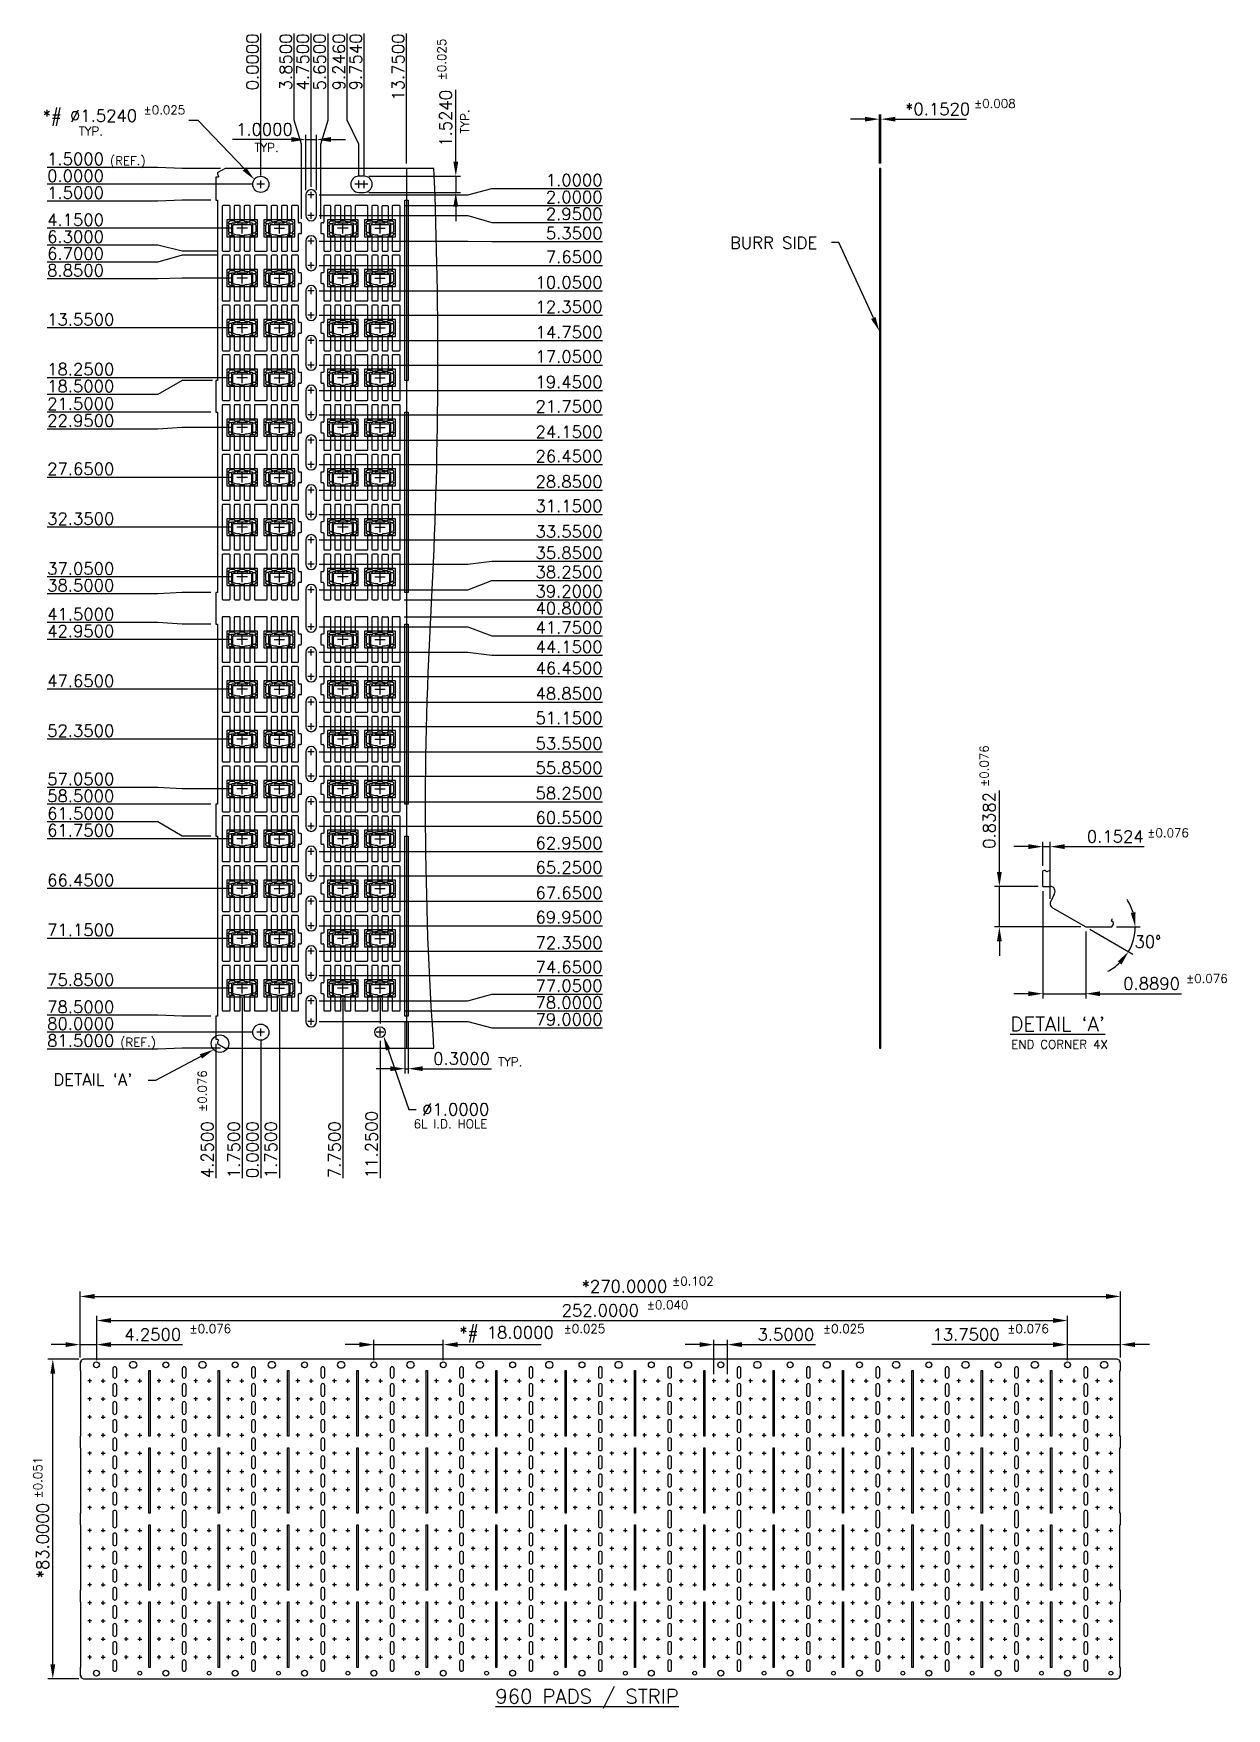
# Model space of a CAD drawing. Extents: x -367 to -120, y -452 to -104.
import ezdxf
from ezdxf.enums import TextEntityAlignment as Align
from ezdxf.lldxf.tags import DXFTag

# ---------------------------------------------------------------- set-up
doc = ezdxf.new("R2010")
doc.units = 0
doc.header["$LTSCALE"] = 8
doc.header["$MEASUREMENT"] = 0
doc.layers.get('0').update_dxf_attribs({"linetype": 'CONTINUOUS'})
for name, color, linetype in [('CEN', 1, 'CENTER'), ('COIN-LINE', 4, 'CONTINUOUS'), ('DIM', 5, 'CONTINUOUS'), ('LF-LINE', 7, 'CONTINUOUS'), ('Molding area', 6, 'CONTINUOUS'), ('v-groove', 2, 'CONTINUOUS')]:
    doc.layers.add(name, color=color, linetype=linetype)
doc.styles.add('SIMPLEX', font='SIMPLEX', dxfattribs={"height": 2.5})
tags = doc.linetypes.add('CENTER', pattern=[2, 1.25, -0.25, 0.25, -0.25]).pattern_tags.tags
tags[10:11] = [DXFTag(74, 4), DXFTag(75, 0), DXFTag(340, '0'), DXFTag(46, 1.0), DXFTag(50, 0.0), DXFTag(44, 0.0), DXFTag(45, 0.0)]
tags[8:9] = [DXFTag(74, 4), DXFTag(75, 0), DXFTag(340, '0'), DXFTag(46, 1.0), DXFTag(50, 0.0), DXFTag(44, 0.0), DXFTag(45, 0.0)]
tags[6:7] = [DXFTag(74, 4), DXFTag(75, 0), DXFTag(340, '0'), DXFTag(46, 1.0), DXFTag(50, 0.0), DXFTag(44, 0.0), DXFTag(45, 0.0)]
tags[4:5] = [DXFTag(74, 4), DXFTag(75, 0), DXFTag(340, '0'), DXFTag(46, 1.0), DXFTag(50, 0.0), DXFTag(44, 0.0), DXFTag(45, 0.0)]

msp = doc.modelspace()

# ---------------------------------------------------------------- texts
at = {"layer": 'DIM', "style": 'SIMPLEX'}
for s, p in [('0.0000', (-320.8, -103.87)), ('3.8500', (-313.85, -103.87)), ('4.7500', (-310.35, -103.87)), ('5.6500', (-306.85, -103.87)), ('9.2460', (-302.84, -103.87)), ('9.7540', (-299.34, -103.87)), ('13.7500', (-290.55, -103.87))]:
    msp.add_text(s, height=2.5, rotation=90, dxfattribs=at).set_placement(p, align=Align.RIGHT)
for s, height, p in [('*# %%C1.5240', 2.5, (-365.59, -122.18)), ('%%P0.025', 1.8, (-344.64, -120.64)), ('TYP.', 1.8, (-358.09, -125.04)), ('1.5000', 2.5, (-364.65, -131.17)), ('(REF.)', 1.8, (-351.61, -131.17)), ('0.0000', 2.5, (-364.65, -134.67)), ('1.5000', 2.5, (-364.65, -138.17)), ('4.1500', 2.5, (-364.65, -143.8)), ('6.3000', 2.5, (-364.65, -147.3)), ('6.7000', 2.5, (-364.65, -150.8)), ('BURR SIDE', 2.5, (-222.9, -148.57)), ('8.8500', 2.5, (-364.65, -154.3)), ('13.5500', 2.5, (-364.65, -164.48)), ('18.2500', 2.5, (-364.65, -174.82)), ('18.5000', 2.5, (-364.65, -178.32)), ('21.5000', 2.5, (-364.65, -181.97)), ('22.9500', 2.5, (-364.65, -185.47)), ('27.6500', 2.5, (-364.65, -195.5)), ('32.3500', 2.5, (-364.65, -205.84)), ('37.0500', 2.5, (-364.65, -216.18)), ('38.5000', 2.5, (-364.65, -219.68)), ('41.5000', 2.5, (-364.65, -225.66)), ('42.9500', 2.5, (-364.65, -229.16)), ('47.6500', 2.5, (-364.65, -239.5)), ('52.3500', 2.5, (-364.65, -249.84)), ('57.0500', 2.5, (-364.65, -259.87)), ('58.5000', 2.5, (-364.65, -263.37)), ('61.5000', 2.5, (-364.65, -267.02)), ('61.7500', 2.5, (-364.65, -270.52)), ('66.4500', 2.5, (-364.65, -280.86)), ('71.1500', 2.5, (-364.65, -291.2)), ('75.8500', 2.5, (-364.65, -301.54)), ('78.5000', 2.5, (-364.65, -307.17)), ('80.0000', 2.5, (-364.65, -310.67)), ('81.5000', 2.5, (-364.65, -314.17)), ('(REF.)', 1.8, (-349.48, -314.17)), ('END CORNER 4X', 1.8, (-164.5, -314.6)), ("DETAIL `A'", 2.5, (-363.37, -322.25)), ('%%C1.0000', 2.5, (-286.8, -328.44)), ('6L I.D. HOLE', 1.8, (-288.56, -331.11))]:
    msp.add_text(s, height=height, dxfattribs=at).set_placement(p)
for s, p in [('1.0000', (-249.35, -135.57)), ('2.0000', (-249.35, -139.07)), ('2.9500', (-249.35, -142.57)), ('5.3500', (-249.35, -146.57)), ('7.6500', (-249.35, -151.5)), ('10.0500', (-249.35, -156.78)), ('12.3500', (-249.35, -161.84)), ('14.7500', (-249.35, -167.12)), ('17.0500', (-249.35, -172.18)), ('19.4500', (-249.35, -177.46)), ('21.7500', (-249.35, -182.52)), ('24.1500', (-249.35, -187.8)), ('26.4500', (-249.35, -192.86)), ('28.8500', (-249.35, -198.14)), ('31.1500', (-249.35, -203.2)), ('33.5500', (-249.35, -208.48)), ('35.8500', (-249.35, -212.91)), ('38.2500', (-249.35, -216.91)), ('39.2000', (-249.35, -220.91)), ('40.8000', (-249.35, -224.43)), ('41.7500', (-249.35, -228.43)), ('44.1500', (-249.35, -232.43)), ('46.4500', (-249.35, -236.86)), ('48.8500', (-249.35, -242.14)), ('51.1500', (-249.35, -247.2)), ('53.5500', (-249.35, -252.48)), ('55.8500', (-249.35, -257.54)), ('58.2500', (-249.35, -262.82)), ('60.5500', (-249.35, -267.88)), ('62.9500', (-249.35, -273.16)), ('65.2500', (-249.35, -278.22)), ('67.6500', (-249.35, -283.5)), ('69.9500', (-249.35, -288.56)), ('72.3500', (-249.35, -293.84)), ('74.6500', (-249.35, -298.9)), ('77.0500', (-249.35, -302.77)), ('78.0000', (-249.35, -306.27)), ('79.0000', (-249.35, -309.77))]:
    msp.add_text(s, height=2.5, dxfattribs=at).set_placement(p, align=Align.RIGHT)
msp.add_text('0.8382', height=2.5, rotation=90, dxfattribs=at).set_placement((-169.08, -267.22), align=Align.MIDDLE_CENTER)
for s, p in [('0.1524', (-142.92, -270.55)), ('30%%d', (-136.13, -292.38)), ('0.8890', (-135.37, -301.08))]:
    msp.add_text(s, height=2.5, dxfattribs=at).set_placement(p, align=Align.MIDDLE_CENTER)
for s, height, p in [('%%P0.076', 1.8, (-331.55, -327.72)), ('4.2500', 2.5, (-330.15, -341.47)), ('1.7500', 2.5, (-324.65, -341.47)), ('0.0000', 2.5, (-320.8, -341.47)), ('1.7500', 2.5, (-316.95, -341.47)), ('7.7500', 2.5, (-303.75, -341.47)), ('11.2500', 2.5, (-296.05, -341.47))]:
    msp.add_text(s, height=height, rotation=90, dxfattribs=at).set_placement(p)
at = {"layer": 'DIM', "attachment_point": 5, "rotation": 90, "style": 'SIMPLEX'}
for s, insert, char_height in [('±0.025', (-282.75, -109.27), 1.8), ('1.5240', (-281.92, -121.47), 2.5), ('TYP.', (-277.95, -122.14), 1.8), ('±0.076', (-170.12, -255.93), 1.8), ('±0.051', (-366.59, -403.64), 1.8), ('*83.0000', (-365.58, -416.71), 2.5)]:
    msp.add_mtext(s, dxfattribs=dict(at, insert=insert, char_height=char_height))
at = {"layer": 'DIM', "attachment_point": 5, "style": 'SIMPLEX'}
for s, insert, char_height in [('±0.008', (-167.92, -118.41), 1.8), ('*0.1520', (-179.78, -119.55), 2.5), ('1.0000', (-319.54, -123.77), 2.5), ('TYP.', (-319.1, -127.55), 1.8), ('±0.076', (-131.96, -269.77), 1.8), ('±0.076', (-123.91, -300.01), 1.8), ('0.3000', (-278.62, -316.65), 2.5), ('TYP.', (-268.53, -317.33), 1.8), ('*270.0000', (-244.8, -363.92), 2.5), ('±0.102', (-230.6, -362.82), 1.8), ('252.0000', (-249.82, -368.92), 2.5), ('±0.040', (-235.85, -367.78), 1.8), ('±0.076', (-330.78, -372.71), 1.8), ('*# 18.0000', (-269.28, -373.92), 2.5), ('±0.025', (-253.12, -372.71), 1.8), ('±0.025', (-199.28, -372.71), 1.8), ('±0.076', (-161.02, -372.71), 1.8), ('4.2500', (-342.73, -373.92), 2.5), ('3.5000', (-211.3, -373.92), 2.5), ('13.7500', (-173.9, -373.92), 2.5)]:
    msp.add_mtext(s, dxfattribs=dict(at, insert=insert, char_height=char_height))
at = {"layer": 'LF-LINE', "style": 'SIMPLEX'}
for s, p in [("%%uDETAIL `A'", (-164.71, -310.97)), ('%%U960 PADS / STRIP', (-271.61, -450.55))]:
    msp.add_text(s, height=3, dxfattribs=at).set_placement(p)

# ---------------------------------------------------------------- blocks, each defined once
blk = doc.blocks.new('INT1')
for p, q in [((-1.9, 2.08), (-1.9, -2.08)), ((-1.21, 2.15), (-1.83, 2.15)), ((-1.14, 0.8), (-1.14, 2.08)), ((-0.76, 2.08), (-0.76, 0.8)), ((-0.26, 2.15), (-0.69, 2.15)), ((-0.19, 0.8), (-0.19, 2.08)), ((0.19, 2.08), (0.19, 0.8)), ((0.69, 2.15), (0.26, 2.15)), ((0.76, 0.8), (0.76, 2.08)), ((1.14, 2.08), (1.14, 0.8)), ((2.29, 2.15), (1.21, 2.15)), ((2.36, 0.8), (2.36, 2.08)), ((2.74, 2.08), (2.74, 0.8)), ((3.24, 2.15), (2.81, 2.15)), ((3.31, 0.8), (3.31, 2.08)), ((3.69, 2.08), (3.69, 0.8)), ((4.19, 2.15), (3.76, 2.15)), ((4.26, 0.8), (4.26, 2.08)), ((4.64, 2.08), (4.64, 0.8)), ((5.23, 2.15), (4.71, 2.15)), ((5.3, 0.57), (5.3, 2.08)), ((-1.3, 0.47), (-1.3, 0.54)), ((-1.3, 0.31), (-1.3, -0.31)), ((-1.3, 0.22), (-1.3, 0.31)), ((-1.14, 0.74), (-1.14, 0.8)), ((-1.02, 0.41), (-1.02, -0.43)), ((-0.72, 0.48), (-0.95, 0.48)), ((-0.88, -0.48), (-0.88, 0.29)), ((-0.88, 0.16), (-0.88, 0.29)), ((-0.81, 0.36), (0.81, 0.36)), ((-0.76, 0.8), (-0.76, 0.71)), ((-0.69, 0.64), (-0.65, 0.64)), ((-0.65, 0.64), (-0.65, 0.55)), ((-0.5, 0.55), (-0.5, 0.64)), ((-0.5, 0.64), (-0.26, 0.64)), ((0.43, 0.48), (-0.43, 0.48)), ((-0.19, 0.71), (-0.19, 0.8)), ((0.19, 0.8), (0.19, 0.71)), ((0.26, 0.64), (0.5, 0.64)), ((0.5, 0.64), (0.5, 0.55)), ((0.65, 0.55), (0.65, 0.64)), ((0.65, 0.64), (0.69, 0.64)), ((0.94, 0.48), (0.72, 0.48)), ((0.76, 0.71), (0.76, 0.8)), ((0.88, 0.29), (0.88, -0.48)), ((1.01, 0.29), (1.01, 0.41)), ((1.01, -0.43), (1.01, 0.29)), ((1.14, 0.74), (1.14, 0.8)), ((1.3, 0.47), (1.3, 0.54)), ((1.3, -0.22), (1.3, 0.31)), ((2.2, 0.47), (2.2, 0.54)), ((2.2, 0.31), (2.2, -0.31)), ((2.2, 0.22), (2.2, 0.31)), ((2.36, 0.74), (2.36, 0.8)), ((2.48, 0.41), (2.48, -0.43)), ((2.78, 0.48), (2.55, 0.48)), ((2.62, -0.48), (2.62, 0.29)), ((2.62, 0.16), (2.62, 0.29)), ((2.69, 0.36), (4.31, 0.36)), ((2.74, 0.8), (2.74, 0.71)), ((2.81, 0.64), (2.85, 0.64)), ((2.85, 0.64), (2.85, 0.55)), ((3, 0.55), (3, 0.64)), ((3, 0.64), (3.24, 0.64)), ((3.93, 0.48), (3.07, 0.48)), ((3.31, 0.71), (3.31, 0.8)), ((3.69, 0.8), (3.69, 0.71)), ((3.76, 0.64), (4, 0.64)), ((4, 0.64), (4, 0.55)), ((4.15, 0.55), (4.15, 0.64)), ((4.15, 0.64), (4.19, 0.64)), ((4.45, 0.48), (4.22, 0.48)), ((4.26, 0.71), (4.26, 0.8)), ((4.38, 0.29), (4.38, -0.48)), ((4.52, 0.29), (4.52, 0.41)), ((4.52, -0.43), (4.52, 0.29)), ((4.64, 0.74), (4.64, 0.8)), ((4.8, 0.47), (4.8, 0.54)), ((4.8, -0.22), (4.8, 0.31)), ((5.53, 0.5), (5.37, 0.5)), ((5.6, -0.43), (5.6, 0.43)), ((-1.3, -0.47), (-1.3, -0.54)), ((-1.14, -0.74), (-1.14, -0.8)), ((-1.14, -2.08), (-1.14, -0.8)), ((-1.02, -0.29), (-1.02, -0.43)), ((-0.47, -0.64), (-0.83, -0.54)), ((-0.83, -0.67), (-0.75, -0.69)), ((-0.76, -0.74), (-0.76, -0.8)), ((-0.76, -0.8), (-0.76, -2.08)), ((-0.26, -0.64), (-0.47, -0.64)), ((-0.19, -0.8), (-0.19, -0.71)), ((-0.19, -2.08), (-0.19, -0.8)), ((0.19, -0.71), (0.19, -0.8)), ((0.19, -0.8), (0.19, -2.08)), ((0.47, -0.64), (0.26, -0.64)), ((0.83, -0.54), (0.47, -0.64)), ((0.75, -0.69), (0.83, -0.67)), ((0.76, -0.8), (0.76, -0.74)), ((0.76, -2.08), (0.76, -0.8)), ((1.14, -0.74), (1.14, -0.8)), ((1.14, -0.8), (1.14, -2.08)), ((1.3, -0.22), (1.3, -0.31)), ((1.3, -0.47), (1.3, -0.54)), ((2.2, -0.47), (2.2, -0.54)), ((2.36, -0.74), (2.36, -0.8)), ((2.36, -2.08), (2.36, -0.8)), ((2.48, -0.29), (2.48, -0.43)), ((3.03, -0.64), (2.67, -0.54)), ((2.67, -0.67), (2.75, -0.69)), ((2.74, -0.74), (2.74, -0.8)), ((2.74, -0.8), (2.74, -2.08)), ((3.24, -0.64), (3.03, -0.64)), ((3.31, -0.8), (3.31, -0.71)), ((3.31, -2.08), (3.31, -0.8)), ((3.69, -0.71), (3.69, -0.8)), ((3.69, -0.8), (3.69, -2.08)), ((3.97, -0.64), (3.76, -0.64)), ((4.33, -0.54), (3.97, -0.64)), ((4.25, -0.69), (4.33, -0.67)), ((4.26, -0.8), (4.26, -0.74)), ((4.26, -2.08), (4.26, -0.8)), ((4.64, -0.74), (4.64, -0.8)), ((4.64, -0.8), (4.64, -2.08)), ((4.8, -0.22), (4.8, -0.31)), ((4.8, -0.47), (4.8, -0.54)), ((5.3, -2.08), (5.3, -0.57)), ((5.37, -0.5), (5.53, -0.5)), ((-1.83, -2.15), (-1.21, -2.15)), ((-0.69, -2.15), (-0.26, -2.15)), ((0.26, -2.15), (0.69, -2.15)), ((1.21, -2.15), (2.29, -2.15)), ((2.81, -2.15), (3.24, -2.15)), ((3.76, -2.15), (4.19, -2.15)), ((4.71, -2.15), (5.23, -2.15))]:
    blk.add_line(p, q)
for centre, radius, start, end in [((-1.83, 2.08), 0.07, 90, 180), ((-1.21, 2.08), 0.07, 0, 90), ((-0.69, 2.08), 0.07, 90, 180), ((-0.26, 2.08), 0.07, 0, 90), ((0.26, 2.08), 0.07, 90, 180), ((0.69, 2.08), 0.07, 0, 90), ((1.21, 2.08), 0.07, 90, 180), ((2.29, 2.08), 0.07, 0, 90), ((2.81, 2.08), 0.07, 90, 180), ((3.24, 2.08), 0.07, 0, 90), ((3.76, 2.08), 0.07, 90, 180), ((4.19, 2.08), 0.07, 0, 90), ((4.71, 2.08), 0.07, 90, 180), ((5.23, 2.08), 0.07, 0, 90), ((-1.2, 0.54), 0.1, 101.5521, 179.9908), ((-1.3, 0.39), 0.08, 269.9908, 89.9908), ((-1.24, 0.74), 0.1, 281.5521, 0), ((-0.95, 0.41), 0.07, 90, 180), ((-0.81, 0.29), 0.07, 90, 180), ((-0.69, 0.71), 0.07, 180, 270), ((-0.72, 0.55), 0.07, 270, 0), ((-0.43, 0.55), 0.07, 180, 270), ((-0.26, 0.71), 0.07, 270, 0), ((0.26, 0.71), 0.07, 180, 270), ((0.43, 0.55), 0.07, 270, 0), ((0.72, 0.55), 0.07, 180, 270), ((0.69, 0.71), 0.07, 270, 0), ((0.81, 0.29), 0.07, 0, 90), ((0.94, 0.41), 0.07, 0, 90), ((1.24, 0.74), 0.1, 180, 258.4479), ((1.2, 0.54), 0.1, 0.0092, 78.4479), ((1.3, 0.39), 0.08, 90.0092, 270.0092), ((2.3, 0.54), 0.1, 101.5521, 179.9908), ((2.2, 0.39), 0.08, 269.9908, 89.9908), ((2.26, 0.74), 0.1, 281.5521, 0), ((2.55, 0.41), 0.07, 90, 180), ((2.69, 0.29), 0.07, 90, 180), ((2.81, 0.71), 0.07, 180, 270), ((2.78, 0.55), 0.07, 270, 0), ((3.07, 0.55), 0.07, 180, 270), ((3.24, 0.71), 0.07, 270, 0), ((3.76, 0.71), 0.07, 180, 270), ((3.93, 0.55), 0.07, 270, 0), ((4.22, 0.55), 0.07, 180, 270), ((4.19, 0.71), 0.07, 270, 0), ((4.31, 0.29), 0.07, 0, 90), ((4.45, 0.41), 0.07, 0, 90), ((4.74, 0.74), 0.1, 180, 258.4479), ((4.7, 0.54), 0.1, 0.0092, 78.4479), ((4.8, 0.39), 0.08, 90.0092, 270.0092), ((5.37, 0.57), 0.07, 180, 270), ((5.53, 0.43), 0.07, 0, 90), ((-1.3, -0.39), 0.08, 270.0092, 90.0092), ((-1.2, -0.54), 0.1, 180.0092, 258.4479), ((-1.24, -0.74), 0.1, 0, 78.4479), ((-0.77, -0.43), 0.25, 180, 255), ((-0.81, -0.48), 0.07, 180, 255), ((-0.66, -0.74), 0.1, 149.9868, 180), ((-0.26, -0.71), 0.07, 0, 90), ((0.26, -0.71), 0.07, 90, 180), ((0.66, -0.74), 0.1, 0, 30.0132), ((0.76, -0.43), 0.25, 285, 0), ((0.81, -0.48), 0.07, 285, 0), ((1.24, -0.74), 0.1, 101.5521, 180), ((1.3, -0.39), 0.08, 89.9908, 269.9908), ((1.2, -0.54), 0.1, 281.5521, 359.9908), ((2.2, -0.39), 0.08, 270.0092, 90.0092), ((2.3, -0.54), 0.1, 180.0092, 258.4479), ((2.26, -0.74), 0.1, 0, 78.4479), ((2.74, -0.43), 0.25, 180, 255), ((2.69, -0.48), 0.07, 180, 255), ((2.84, -0.74), 0.1, 149.9868, 180), ((3.24, -0.71), 0.07, 0, 90), ((3.76, -0.71), 0.07, 90, 180), ((4.16, -0.74), 0.1, 0, 30.0132), ((4.27, -0.43), 0.25, 285, 0), ((4.31, -0.48), 0.07, 285, 0), ((4.74, -0.74), 0.1, 101.5521, 180), ((4.8, -0.39), 0.08, 89.9908, 269.9908), ((4.7, -0.54), 0.1, 281.5521, 359.9908), ((5.37, -0.57), 0.07, 90, 180), ((5.53, -0.43), 0.07, 270, 0), ((-1.83, -2.08), 0.07, 180, 270), ((-1.21, -2.08), 0.07, 270, 0), ((-0.69, -2.08), 0.07, 180, 270), ((-0.26, -2.08), 0.07, 270, 0), ((0.26, -2.08), 0.07, 180, 270), ((0.69, -2.08), 0.07, 270, 0), ((1.21, -2.08), 0.07, 180, 270), ((2.29, -2.08), 0.07, 270, 0), ((2.81, -2.08), 0.07, 180, 270), ((3.24, -2.08), 0.07, 270, 0), ((3.76, -2.08), 0.07, 180, 270), ((4.19, -2.08), 0.07, 270, 0), ((4.71, -2.08), 0.07, 180, 270), ((5.23, -2.08), 0.07, 270, 0)]:
    blk.add_arc(centre, radius, start, end)
at = {"layer": 'Molding area'}
for points in [[(1.45, 0.8), (-1.45, 0.8), (-1.45, -0.8), (1.45, -0.8)], [(4.95, 0.8), (2.05, 0.8), (2.05, -0.8), (4.95, -0.8)]]:
    blk.add_lwpolyline(points, close=True, dxfattribs=at)
at = {"layer": 'v-groove', "color": 4}
for p, q in [((-1.01, 0.43), (-1.23, 0.43)), ((1.01, 0.43), (1.23, 0.43)), ((2.49, 0.43), (2.27, 0.43)), ((4.51, 0.43), (4.73, 0.43)), ((-1.01, -0.43), (-1.23, -0.43)), ((1.01, -0.43), (1.23, -0.43)), ((2.49, -0.43), (2.27, -0.43)), ((4.51, -0.43), (4.73, -0.43))]:
    blk.add_line(p, q, dxfattribs=at)
at = {"layer": 'v-groove'}
for p, q in [((-0.76, 0.7), (-1.15, 0.7)), ((0.19, 0.7), (-0.19, 0.7)), ((1.15, 0.7), (0.76, 0.7)), ((2.74, 0.7), (2.35, 0.7)), ((3.69, 0.7), (3.31, 0.7)), ((4.65, 0.7), (4.26, 0.7)), ((-0.75, -0.7), (-1.15, -0.7)), ((0.19, -0.7), (-0.19, -0.7)), ((1.15, -0.7), (0.75, -0.7)), ((2.75, -0.7), (2.35, -0.7)), ((3.69, -0.7), (3.31, -0.7)), ((4.65, -0.7), (4.25, -0.7))]:
    blk.add_line(p, q, dxfattribs=at)
blk = doc.blocks.new('INT2')
for p, q in [((-1.8, 2.08), (-1.8, 0.57)), ((-1.21, 2.15), (-1.73, 2.15)), ((-1.14, 0.8), (-1.14, 2.08)), ((-0.76, 2.08), (-0.76, 0.8)), ((-0.26, 2.15), (-0.69, 2.15)), ((-0.19, 0.8), (-0.19, 2.08)), ((0.19, 0.8), (0.19, 2.08)), ((0.26, 2.15), (0.69, 2.15)), ((0.76, 2.08), (0.76, 0.8)), ((1.14, 2.08), (1.14, 0.8)), ((2.29, 2.15), (1.21, 2.15)), ((2.36, 0.8), (2.36, 2.08)), ((2.74, 2.08), (2.74, 0.8)), ((3.24, 2.15), (2.81, 2.15)), ((3.31, 0.8), (3.31, 2.08)), ((3.69, 0.8), (3.69, 2.08)), ((3.76, 2.15), (4.19, 2.15)), ((4.26, 2.08), (4.26, 0.8)), ((4.64, 2.08), (4.64, 0.8)), ((5.33, 2.15), (4.71, 2.15)), ((5.4, -2.08), (5.4, 2.08)), ((-2.1, 0.43), (-2.1, -0.43)), ((-1.87, 0.5), (-2.03, 0.5)), ((-1.3, 0.47), (-1.3, 0.54)), ((-1.3, 0.31), (-1.3, -0.31)), ((-1.3, 0.22), (-1.3, 0.31)), ((-1.14, 0.74), (-1.14, 0.8)), ((-1.01, 0.41), (-1.01, 0.29)), ((-1.01, 0.29), (-1.01, -0.43)), ((-0.72, 0.48), (-0.95, 0.48)), ((-0.88, -0.48), (-0.88, 0.29)), ((-0.88, 0.16), (-0.88, 0.29)), ((-0.81, 0.36), (0.81, 0.36)), ((-0.76, 0.8), (-0.76, 0.71)), ((-0.69, 0.64), (-0.65, 0.64)), ((-0.65, 0.64), (-0.65, 0.55)), ((-0.5, 0.55), (-0.5, 0.64)), ((-0.5, 0.64), (-0.26, 0.64)), ((0.43, 0.48), (-0.43, 0.48)), ((-0.19, 0.71), (-0.19, 0.8)), ((0.19, 0.8), (0.19, 0.71)), ((0.26, 0.64), (0.5, 0.64)), ((0.5, 0.64), (0.5, 0.55)), ((0.65, 0.55), (0.65, 0.64)), ((0.65, 0.64), (0.69, 0.64)), ((0.95, 0.48), (0.72, 0.48)), ((0.76, 0.71), (0.76, 0.8)), ((0.88, 0.29), (0.88, -0.48)), ((1.01, -0.43), (1.01, 0.29)), ((1.01, 0.29), (1.01, 0.41)), ((1.14, 0.74), (1.14, 0.8)), ((1.3, 0.47), (1.3, 0.54)), ((1.3, -0.31), (1.3, 0.31)), ((2.2, 0.47), (2.2, 0.54)), ((2.2, 0.31), (2.2, -0.31)), ((2.2, 0.22), (2.2, 0.31)), ((2.36, 0.74), (2.36, 0.8)), ((2.49, 0.41), (2.49, 0.29)), ((2.49, 0.29), (2.49, -0.43)), ((2.78, 0.48), (2.55, 0.48)), ((2.62, -0.48), (2.62, 0.29)), ((2.62, 0.16), (2.62, 0.29)), ((2.69, 0.36), (4.31, 0.36)), ((2.74, 0.8), (2.74, 0.71)), ((2.81, 0.64), (2.85, 0.64)), ((2.85, 0.64), (2.85, 0.55)), ((3, 0.55), (3, 0.64)), ((3, 0.64), (3.24, 0.64)), ((3.93, 0.48), (3.07, 0.48)), ((3.31, 0.71), (3.31, 0.8)), ((3.69, 0.8), (3.69, 0.71)), ((3.76, 0.64), (4, 0.64)), ((4, 0.64), (4, 0.55)), ((4.15, 0.55), (4.15, 0.64)), ((4.15, 0.64), (4.19, 0.64)), ((4.45, 0.48), (4.22, 0.48)), ((4.26, 0.71), (4.26, 0.8)), ((4.38, 0.29), (4.38, -0.48)), ((4.52, 0.29), (4.52, 0.41)), ((4.52, -0.43), (4.52, 0.29)), ((4.64, 0.74), (4.64, 0.8)), ((4.8, 0.47), (4.8, 0.54)), ((4.8, -0.31), (4.8, 0.31)), ((-2.03, -0.5), (-1.87, -0.5)), ((-1.8, -0.57), (-1.8, -2.08)), ((-1.3, -0.47), (-1.3, -0.54)), ((-1.14, -0.74), (-1.14, -0.8)), ((-1.14, -2.08), (-1.14, -0.8)), ((-0.47, -0.64), (-0.83, -0.54)), ((-0.83, -0.67), (-0.75, -0.69)), ((-0.76, -0.74), (-0.76, -0.8)), ((-0.76, -0.8), (-0.76, -2.08)), ((-0.26, -0.64), (-0.47, -0.64)), ((-0.19, -0.8), (-0.19, -0.71)), ((-0.19, -2.08), (-0.19, -0.8)), ((0.19, -0.71), (0.19, -0.8)), ((0.19, -0.8), (0.19, -2.08)), ((0.47, -0.64), (0.26, -0.64)), ((0.83, -0.54), (0.47, -0.64)), ((0.75, -0.69), (0.83, -0.67)), ((0.76, -0.8), (0.76, -0.74)), ((0.76, -2.08), (0.76, -0.8)), ((1.14, -0.74), (1.14, -0.8)), ((1.14, -0.8), (1.14, -2.08)), ((1.3, -0.47), (1.3, -0.54)), ((2.2, -0.47), (2.2, -0.54)), ((2.36, -0.74), (2.36, -0.8)), ((2.36, -2.08), (2.36, -0.8)), ((3.03, -0.64), (2.67, -0.54)), ((2.67, -0.67), (2.75, -0.69)), ((2.74, -0.74), (2.74, -0.8)), ((2.74, -0.8), (2.74, -2.08)), ((3.24, -0.64), (3.03, -0.64)), ((3.31, -0.8), (3.31, -0.71)), ((3.31, -2.08), (3.31, -0.8)), ((3.69, -0.71), (3.69, -0.8)), ((3.69, -0.8), (3.69, -2.08)), ((3.97, -0.64), (3.76, -0.64)), ((4.33, -0.54), (3.97, -0.64)), ((4.25, -0.69), (4.33, -0.67)), ((4.26, -0.8), (4.26, -0.74)), ((4.26, -2.08), (4.26, -0.8)), ((4.64, -0.74), (4.64, -0.8)), ((4.64, -0.8), (4.64, -2.08)), ((4.8, -0.47), (4.8, -0.54)), ((-1.73, -2.15), (-1.21, -2.15)), ((-0.69, -2.15), (-0.26, -2.15)), ((0.26, -2.15), (0.69, -2.15)), ((1.21, -2.15), (2.29, -2.15)), ((2.81, -2.15), (3.24, -2.15)), ((3.76, -2.15), (4.19, -2.15)), ((4.71, -2.15), (5.33, -2.15))]:
    blk.add_line(p, q)
for centre, radius, start, end in [((-1.73, 2.08), 0.07, 90, 180), ((-1.21, 2.08), 0.07, 0, 90), ((-0.69, 2.08), 0.07, 90, 180), ((-0.26, 2.08), 0.07, 0, 90), ((0.26, 2.08), 0.07, 90, 180), ((0.69, 2.08), 0.07, 0, 90), ((1.21, 2.08), 0.07, 90, 180), ((2.29, 2.08), 0.07, 0, 90), ((2.81, 2.08), 0.07, 90, 180), ((3.24, 2.08), 0.07, 0, 90), ((3.76, 2.08), 0.07, 90, 180), ((4.19, 2.08), 0.07, 0, 90), ((4.71, 2.08), 0.07, 90, 180), ((5.33, 2.08), 0.07, 0, 90), ((-2.03, 0.43), 0.07, 90, 180), ((-1.87, 0.57), 0.07, 270, 0), ((-1.2, 0.54), 0.1, 101.5521, 179.9908), ((-1.3, 0.39), 0.08, 269.9908, 89.9908), ((-1.24, 0.74), 0.1, 281.5521, 0), ((-0.95, 0.41), 0.07, 90, 180), ((-0.81, 0.29), 0.07, 90, 180), ((-0.69, 0.71), 0.07, 180, 270), ((-0.72, 0.55), 0.07, 270, 0), ((-0.43, 0.55), 0.07, 180, 270), ((-0.26, 0.71), 0.07, 270, 0), ((0.26, 0.71), 0.07, 180, 270), ((0.43, 0.55), 0.07, 270, 0), ((0.72, 0.55), 0.07, 180, 270), ((0.69, 0.71), 0.07, 270, 0), ((0.81, 0.29), 0.07, 0, 90), ((0.95, 0.41), 0.07, 0, 90), ((1.24, 0.74), 0.1, 180, 258.4479), ((1.2, 0.54), 0.1, 0.0092, 78.4479), ((1.3, 0.39), 0.08, 90.0092, 270.0092), ((2.3, 0.54), 0.1, 101.5521, 179.9908), ((2.2, 0.39), 0.08, 269.9908, 89.9908), ((2.26, 0.74), 0.1, 281.5521, 0), ((2.55, 0.41), 0.07, 90, 180), ((2.69, 0.29), 0.07, 90, 180), ((2.81, 0.71), 0.07, 180, 270), ((2.78, 0.55), 0.07, 270, 0), ((3.07, 0.55), 0.07, 180, 270), ((3.24, 0.71), 0.07, 270, 0), ((3.76, 0.71), 0.07, 180, 270), ((3.93, 0.55), 0.07, 270, 0), ((4.22, 0.55), 0.07, 180, 270), ((4.19, 0.71), 0.07, 270, 0), ((4.31, 0.29), 0.07, 0, 90), ((4.45, 0.41), 0.07, 0, 90), ((4.74, 0.74), 0.1, 180, 258.4479), ((4.7, 0.54), 0.1, 0.0092, 78.4479), ((4.8, 0.39), 0.08, 90.0092, 270.0092), ((-2.03, -0.43), 0.07, 180, 270), ((-1.87, -0.57), 0.07, 0, 90), ((-1.3, -0.39), 0.08, 270.0092, 90.0092), ((-1.2, -0.54), 0.1, 180.0092, 258.4479), ((-1.24, -0.74), 0.1, 0, 78.4479), ((-0.77, -0.43), 0.25, 180, 255), ((-0.81, -0.48), 0.07, 180, 255), ((-0.66, -0.74), 0.1, 149.9868, 180), ((-0.26, -0.71), 0.07, 0, 90), ((0.26, -0.71), 0.07, 90, 180), ((0.66, -0.74), 0.1, 0, 30.0132), ((0.77, -0.43), 0.25, 285, 0), ((0.81, -0.48), 0.07, 285, 0), ((1.24, -0.74), 0.1, 101.5521, 180), ((1.3, -0.39), 0.08, 89.9908, 269.9908), ((1.2, -0.54), 0.1, 281.5521, 359.9908), ((2.2, -0.39), 0.08, 270.0092, 90.0092), ((2.3, -0.54), 0.1, 180.0092, 258.4479), ((2.26, -0.74), 0.1, 0, 78.4479), ((2.74, -0.43), 0.25, 180, 255), ((2.69, -0.48), 0.07, 180, 255), ((2.84, -0.74), 0.1, 149.9868, 180), ((3.24, -0.71), 0.07, 0, 90), ((3.76, -0.71), 0.07, 90, 180), ((4.16, -0.74), 0.1, 0, 30.0132), ((4.27, -0.43), 0.25, 285, 0), ((4.31, -0.48), 0.07, 285, 0), ((4.74, -0.74), 0.1, 101.5521, 180), ((4.8, -0.39), 0.08, 89.9908, 269.9908), ((4.7, -0.54), 0.1, 281.5521, 359.9908), ((-1.73, -2.08), 0.07, 180, 270), ((-1.21, -2.08), 0.07, 270, 0), ((-0.69, -2.08), 0.07, 180, 270), ((-0.26, -2.08), 0.07, 270, 0), ((0.26, -2.08), 0.07, 180, 270), ((0.69, -2.08), 0.07, 270, 0), ((1.21, -2.08), 0.07, 180, 270), ((2.29, -2.08), 0.07, 270, 0), ((2.81, -2.08), 0.07, 180, 270), ((3.24, -2.08), 0.07, 270, 0), ((3.76, -2.08), 0.07, 180, 270), ((4.19, -2.08), 0.07, 270, 0), ((4.71, -2.08), 0.07, 180, 270), ((5.33, -2.08), 0.07, 270, 0)]:
    blk.add_arc(centre, radius, start, end)
at = {"layer": 'Molding area'}
for points in [[(-1.45, 0.8), (-1.45, -0.8), (1.45, -0.8), (1.45, 0.8)], [(2.05, 0.8), (2.05, -0.8), (4.95, -0.8), (4.95, 0.8)]]:
    blk.add_lwpolyline(points, close=True, dxfattribs=at)
at = {"layer": 'v-groove', "color": 4}
for p, q in [((-1.01, 0.43), (-1.23, 0.43)), ((1.01, 0.43), (1.23, 0.43)), ((2.49, 0.43), (2.27, 0.43)), ((4.51, 0.43), (4.73, 0.43)), ((-1.01, -0.43), (-1.23, -0.43)), ((1.01, -0.43), (1.23, -0.43)), ((2.49, -0.43), (2.27, -0.43)), ((4.51, -0.43), (4.73, -0.43))]:
    blk.add_line(p, q, dxfattribs=at)
at = {"layer": 'v-groove'}
for p, q in [((-1.15, 0.7), (-0.76, 0.7)), ((-0.19, 0.7), (0.19, 0.7)), ((0.76, 0.7), (1.15, 0.7)), ((2.35, 0.7), (2.74, 0.7)), ((3.31, 0.7), (3.69, 0.7)), ((4.26, 0.7), (4.65, 0.7)), ((-1.15, -0.7), (-0.75, -0.7)), ((-0.19, -0.7), (0.19, -0.7)), ((0.75, -0.7), (1.15, -0.7)), ((2.35, -0.7), (2.75, -0.7)), ((3.31, -0.7), (3.69, -0.7)), ((4.25, -0.7), (4.65, -0.7))]:
    blk.add_line(p, q, dxfattribs=at)

# ---------------------------------------------------------------- linework, layer by layer
at = {"layer": 'CEN'}
for p, q in [((-290.05, -131.87), (-290.05, -314.47)), ((-319.51, -135.17), (-321.09, -135.17)), ((-320.3, -135.96), (-320.3, -134.37)), ((-299.17, -135.17), (-300.75, -135.17)), ((-299.96, -135.96), (-299.96, -134.37)), ((-298.05, -135.17), (-299.63, -135.17)), ((-298.84, -135.96), (-298.84, -134.37)), ((-309.19, -137.37), (-310.51, -137.37)), ((-309.85, -138.03), (-309.85, -136.71)), ((-309.19, -141.66), (-310.51, -141.66)), ((-309.85, -142.32), (-309.85, -141)), ((-323.05, -144.3), (-325.25, -144.3)), ((-324.15, -145.4), (-324.15, -143.2)), ((-317.55, -144.3), (-315.35, -144.3)), ((-316.45, -145.4), (-316.45, -143.2)), ((-302.15, -144.3), (-304.35, -144.3)), ((-303.25, -145.4), (-303.25, -143.2)), ((-296.65, -144.3), (-294.45, -144.3)), ((-295.55, -145.4), (-295.55, -143.2)), ((-309.19, -146.94), (-310.51, -146.94)), ((-309.85, -147.6), (-309.85, -146.28)), ((-309.19, -152), (-310.51, -152)), ((-309.85, -152.66), (-309.85, -151.34)), ((-323.05, -154.64), (-325.25, -154.64)), ((-324.15, -155.74), (-324.15, -153.54)), ((-317.55, -154.64), (-315.35, -154.64)), ((-316.45, -155.74), (-316.45, -153.54)), ((-302.15, -154.64), (-304.35, -154.64)), ((-303.25, -155.74), (-303.25, -153.54)), ((-296.65, -154.64), (-294.45, -154.64)), ((-295.55, -155.74), (-295.55, -153.54)), ((-309.19, -157.28), (-310.51, -157.28)), ((-309.85, -157.94), (-309.85, -156.62)), ((-309.19, -162.34), (-310.51, -162.34)), ((-309.85, -163), (-309.85, -161.68)), ((-323.05, -164.98), (-325.25, -164.98)), ((-324.15, -166.08), (-324.15, -163.88)), ((-317.55, -164.98), (-315.35, -164.98)), ((-316.45, -166.08), (-316.45, -163.88)), ((-302.15, -164.98), (-304.35, -164.98)), ((-303.25, -166.08), (-303.25, -163.88)), ((-296.65, -164.98), (-294.45, -164.98)), ((-295.55, -166.08), (-295.55, -163.88)), ((-309.19, -167.62), (-310.51, -167.62)), ((-309.85, -168.28), (-309.85, -166.96)), ((-309.19, -172.68), (-310.51, -172.68)), ((-309.85, -173.34), (-309.85, -172.02)), ((-323.05, -175.32), (-325.25, -175.32)), ((-324.15, -176.42), (-324.15, -174.22)), ((-317.55, -175.32), (-315.35, -175.32)), ((-316.45, -176.42), (-316.45, -174.22)), ((-309.85, -178.62), (-309.85, -177.3)), ((-302.15, -175.32), (-304.35, -175.32)), ((-303.25, -176.42), (-303.25, -174.22)), ((-296.65, -175.32), (-294.45, -175.32)), ((-295.55, -176.42), (-295.55, -174.22)), ((-309.19, -177.96), (-310.51, -177.96)), ((-309.19, -183.02), (-310.51, -183.02)), ((-309.85, -183.68), (-309.85, -182.36)), ((-323.05, -185.66), (-325.25, -185.66)), ((-324.15, -186.76), (-324.15, -184.56)), ((-317.55, -185.66), (-315.35, -185.66)), ((-316.45, -186.76), (-316.45, -184.56)), ((-309.85, -188.96), (-309.85, -187.64)), ((-302.15, -185.66), (-304.35, -185.66)), ((-303.25, -186.76), (-303.25, -184.56)), ((-296.65, -185.66), (-294.45, -185.66)), ((-295.55, -186.76), (-295.55, -184.56)), ((-309.19, -188.3), (-310.51, -188.3)), ((-309.19, -193.36), (-310.51, -193.36)), ((-309.85, -194.02), (-309.85, -192.7)), ((-323.05, -196), (-325.25, -196)), ((-324.15, -197.1), (-324.15, -194.9)), ((-317.55, -196), (-315.35, -196)), ((-316.45, -197.1), (-316.45, -194.9)), ((-309.85, -199.3), (-309.85, -197.98)), ((-302.15, -196), (-304.35, -196)), ((-303.25, -197.1), (-303.25, -194.9)), ((-296.65, -196), (-294.45, -196)), ((-295.55, -197.1), (-295.55, -194.9)), ((-309.19, -198.64), (-310.51, -198.64)), ((-309.19, -203.7), (-310.51, -203.7)), ((-309.85, -204.36), (-309.85, -203.04)), ((-323.05, -206.34), (-325.25, -206.34)), ((-324.15, -207.44), (-324.15, -205.24)), ((-317.55, -206.34), (-315.35, -206.34)), ((-316.45, -207.44), (-316.45, -205.24)), ((-309.85, -209.64), (-309.85, -208.32)), ((-302.15, -206.34), (-304.35, -206.34)), ((-303.25, -207.44), (-303.25, -205.24)), ((-296.65, -206.34), (-294.45, -206.34)), ((-295.55, -207.44), (-295.55, -205.24)), ((-309.19, -208.98), (-310.51, -208.98)), ((-309.19, -214.04), (-310.51, -214.04)), ((-309.85, -214.7), (-309.85, -213.38)), ((-323.05, -216.68), (-325.25, -216.68)), ((-324.15, -217.78), (-324.15, -215.58)), ((-317.55, -216.68), (-315.35, -216.68)), ((-316.45, -217.78), (-316.45, -215.58)), ((-309.85, -219.98), (-309.85, -218.66)), ((-302.15, -216.68), (-304.35, -216.68)), ((-303.25, -217.78), (-303.25, -215.58)), ((-296.65, -216.68), (-294.45, -216.68)), ((-295.55, -217.78), (-295.55, -215.58)), ((-309.19, -219.32), (-310.51, -219.32)), ((-324.15, -230.76), (-324.15, -228.56)), ((-316.45, -230.76), (-316.45, -228.56)), ((-309.19, -227.02), (-310.51, -227.02)), ((-309.85, -227.68), (-309.85, -226.36)), ((-303.25, -230.76), (-303.25, -228.56)), ((-295.55, -230.76), (-295.55, -228.56)), ((-323.05, -229.66), (-325.25, -229.66)), ((-317.55, -229.66), (-315.35, -229.66)), ((-309.19, -232.3), (-310.51, -232.3)), ((-309.85, -232.96), (-309.85, -231.64)), ((-302.15, -229.66), (-304.35, -229.66)), ((-296.65, -229.66), (-294.45, -229.66)), ((-324.15, -241.1), (-324.15, -238.9)), ((-316.45, -241.1), (-316.45, -238.9)), ((-309.19, -237.36), (-310.51, -237.36)), ((-309.85, -238.02), (-309.85, -236.7)), ((-303.25, -241.1), (-303.25, -238.9)), ((-295.55, -241.1), (-295.55, -238.9)), ((-323.05, -240), (-325.25, -240)), ((-317.55, -240), (-315.35, -240)), ((-309.19, -242.64), (-310.51, -242.64)), ((-309.85, -243.3), (-309.85, -241.98)), ((-302.15, -240), (-304.35, -240)), ((-296.65, -240), (-294.45, -240)), ((-324.15, -251.44), (-324.15, -249.24)), ((-316.45, -251.44), (-316.45, -249.24)), ((-309.19, -247.7), (-310.51, -247.7)), ((-309.85, -248.36), (-309.85, -247.04)), ((-303.25, -251.44), (-303.25, -249.24)), ((-295.55, -251.44), (-295.55, -249.24)), ((-323.05, -250.34), (-325.25, -250.34)), ((-317.55, -250.34), (-315.35, -250.34)), ((-309.19, -252.98), (-310.51, -252.98)), ((-309.85, -253.64), (-309.85, -252.32)), ((-302.15, -250.34), (-304.35, -250.34)), ((-296.65, -250.34), (-294.45, -250.34)), ((-323.05, -260.68), (-325.25, -260.68)), ((-324.15, -261.78), (-324.15, -259.58)), ((-317.55, -260.68), (-315.35, -260.68)), ((-316.45, -261.78), (-316.45, -259.58)), ((-309.19, -258.04), (-310.51, -258.04)), ((-309.85, -258.7), (-309.85, -257.38)), ((-302.15, -260.68), (-304.35, -260.68)), ((-303.25, -261.78), (-303.25, -259.58)), ((-296.65, -260.68), (-294.45, -260.68)), ((-295.55, -261.78), (-295.55, -259.58)), ((-309.19, -263.32), (-310.51, -263.32)), ((-309.85, -263.98), (-309.85, -262.66)), ((-309.85, -269.04), (-309.85, -267.72)), ((-323.05, -271.02), (-325.25, -271.02)), ((-324.15, -272.12), (-324.15, -269.92)), ((-317.55, -271.02), (-315.35, -271.02)), ((-316.45, -272.12), (-316.45, -269.92)), ((-309.19, -268.38), (-310.51, -268.38)), ((-302.15, -271.02), (-304.35, -271.02)), ((-303.25, -272.12), (-303.25, -269.92)), ((-296.65, -271.02), (-294.45, -271.02)), ((-295.55, -272.12), (-295.55, -269.92)), ((-309.19, -273.66), (-310.51, -273.66)), ((-309.85, -274.32), (-309.85, -273)), ((-309.85, -279.38), (-309.85, -278.06)), ((-323.05, -281.36), (-325.25, -281.36)), ((-324.15, -282.46), (-324.15, -280.26)), ((-317.55, -281.36), (-315.35, -281.36)), ((-316.45, -282.46), (-316.45, -280.26)), ((-309.19, -278.72), (-310.51, -278.72)), ((-302.15, -281.36), (-304.35, -281.36)), ((-303.25, -282.46), (-303.25, -280.26)), ((-296.65, -281.36), (-294.45, -281.36)), ((-295.55, -282.46), (-295.55, -280.26)), ((-309.19, -284), (-310.51, -284)), ((-309.85, -284.66), (-309.85, -283.34)), ((-309.85, -289.72), (-309.85, -288.4)), ((-323.05, -291.7), (-325.25, -291.7)), ((-324.15, -292.8), (-324.15, -290.6)), ((-317.55, -291.7), (-315.35, -291.7)), ((-316.45, -292.8), (-316.45, -290.6)), ((-309.19, -289.06), (-310.51, -289.06)), ((-302.15, -291.7), (-304.35, -291.7)), ((-303.25, -292.8), (-303.25, -290.6)), ((-296.65, -291.7), (-294.45, -291.7)), ((-295.55, -292.8), (-295.55, -290.6)), ((-309.19, -294.34), (-310.51, -294.34)), ((-309.85, -295), (-309.85, -293.68)), ((-309.85, -300.06), (-309.85, -298.74)), ((-323.05, -302.04), (-325.25, -302.04)), ((-324.15, -303.14), (-324.15, -300.94)), ((-317.55, -302.04), (-315.35, -302.04)), ((-316.45, -303.14), (-316.45, -300.94)), ((-309.19, -299.4), (-310.51, -299.4)), ((-302.15, -302.04), (-304.35, -302.04)), ((-303.25, -303.14), (-303.25, -300.94)), ((-296.65, -302.04), (-294.45, -302.04)), ((-295.55, -303.14), (-295.55, -300.94)), ((-309.19, -304.68), (-310.51, -304.68)), ((-309.85, -305.34), (-309.85, -304.02)), ((-309.19, -308.97), (-310.51, -308.97)), ((-309.85, -309.63), (-309.85, -308.31)), ((-319.51, -311.17), (-321.09, -311.17)), ((-320.3, -311.96), (-320.3, -310.37)), ((-294.76, -311.17), (-296.34, -311.17)), ((-295.55, -311.96), (-295.55, -310.37)), ((-355.42, -383.54), (-356.22, -383.54)), ((-355.82, -383.94), (-355.82, -383.14)), ((-353.42, -383.54), (-352.62, -383.54)), ((-353.02, -383.94), (-353.02, -383.14)), ((-347.82, -383.54), (-348.62, -383.54)), ((-348.22, -383.94), (-348.22, -383.14)), ((-345.82, -383.54), (-345.02, -383.54)), ((-345.42, -383.94), (-345.42, -383.14)), ((-341.02, -383.54), (-341.82, -383.54)), ((-341.42, -383.94), (-341.42, -383.14)), ((-339.02, -383.54), (-338.22, -383.54)), ((-338.62, -383.94), (-338.62, -383.14)), ((-333.42, -383.54), (-334.22, -383.54)), ((-333.82, -383.94), (-333.82, -383.14)), ((-331.42, -383.54), (-330.62, -383.54)), ((-331.02, -383.94), (-331.02, -383.14)), ((-326.62, -383.54), (-327.42, -383.54)), ((-327.02, -383.94), (-327.02, -383.14)), ((-324.62, -383.54), (-323.82, -383.54)), ((-324.22, -383.94), (-324.22, -383.14)), ((-319.02, -383.54), (-319.82, -383.54)), ((-319.42, -383.94), (-319.42, -383.14)), ((-317.02, -383.54), (-316.22, -383.54)), ((-316.62, -383.94), (-316.62, -383.14)), ((-312.22, -383.54), (-313.02, -383.54)), ((-312.62, -383.94), (-312.62, -383.14)), ((-310.22, -383.54), (-309.42, -383.54)), ((-309.82, -383.94), (-309.82, -383.14)), ((-304.62, -383.54), (-305.42, -383.54)), ((-305.02, -383.94), (-305.02, -383.14)), ((-302.62, -383.54), (-301.82, -383.54)), ((-302.22, -383.94), (-302.22, -383.14)), ((-297.82, -383.54), (-298.62, -383.54)), ((-298.22, -383.94), (-298.22, -383.14)), ((-295.82, -383.54), (-295.02, -383.54)), ((-295.42, -383.94), (-295.42, -383.14)), ((-290.22, -383.54), (-291.02, -383.54)), ((-290.62, -383.94), (-290.62, -383.14)), ((-288.22, -383.54), (-287.42, -383.54)), ((-287.82, -383.94), (-287.82, -383.14)), ((-283.42, -383.54), (-284.22, -383.54)), ((-283.82, -383.94), (-283.82, -383.14)), ((-281.42, -383.54), (-280.62, -383.54)), ((-281.02, -383.94), (-281.02, -383.14)), ((-275.82, -383.54), (-276.62, -383.54)), ((-276.22, -383.94), (-276.22, -383.14)), ((-273.82, -383.54), (-273.02, -383.54)), ((-273.42, -383.94), (-273.42, -383.14)), ((-269.02, -383.54), (-269.82, -383.54)), ((-269.42, -383.94), (-269.42, -383.14)), ((-267.02, -383.54), (-266.22, -383.54)), ((-266.62, -383.94), (-266.62, -383.14)), ((-261.42, -383.54), (-262.22, -383.54)), ((-261.82, -383.94), (-261.82, -383.14)), ((-259.42, -383.54), (-258.62, -383.54)), ((-259.02, -383.94), (-259.02, -383.14)), ((-254.62, -383.54), (-255.42, -383.54)), ((-255.02, -383.94), (-255.02, -383.14)), ((-252.62, -383.54), (-251.82, -383.54)), ((-252.22, -383.94), (-252.22, -383.14)), ((-247.02, -383.54), (-247.82, -383.54)), ((-247.42, -383.94), (-247.42, -383.14)), ((-245.02, -383.54), (-244.22, -383.54)), ((-244.62, -383.94), (-244.62, -383.14)), ((-240.22, -383.54), (-241.02, -383.54)), ((-240.62, -383.94), (-240.62, -383.14)), ((-238.22, -383.54), (-237.42, -383.54)), ((-237.82, -383.94), (-237.82, -383.14)), ((-232.62, -383.54), (-233.42, -383.54)), ((-233.02, -383.94), (-233.02, -383.14)), ((-230.62, -383.54), (-229.82, -383.54)), ((-230.22, -383.94), (-230.22, -383.14)), ((-225.82, -383.54), (-226.62, -383.54)), ((-226.22, -383.94), (-226.22, -383.14)), ((-223.82, -383.54), (-223.02, -383.54)), ((-223.42, -383.94), (-223.42, -383.14)), ((-218.22, -383.54), (-219.02, -383.54)), ((-218.62, -383.94), (-218.62, -383.14)), ((-216.22, -383.54), (-215.42, -383.54)), ((-215.82, -383.94), (-215.82, -383.14)), ((-211.42, -383.54), (-212.22, -383.54)), ((-211.82, -383.94), (-211.82, -383.14)), ((-209.42, -383.54), (-208.62, -383.54)), ((-209.02, -383.94), (-209.02, -383.14)), ((-203.82, -383.54), (-204.62, -383.54)), ((-204.22, -383.94), (-204.22, -383.14)), ((-201.82, -383.54), (-201.02, -383.54)), ((-201.42, -383.94), (-201.42, -383.14)), ((-197.02, -383.54), (-197.82, -383.54)), ((-197.42, -383.94), (-197.42, -383.14)), ((-195.02, -383.54), (-194.22, -383.54)), ((-194.62, -383.94), (-194.62, -383.14)), ((-189.42, -383.54), (-190.22, -383.54)), ((-189.82, -383.94), (-189.82, -383.14)), ((-187.42, -383.54), (-186.62, -383.54)), ((-187.02, -383.94), (-187.02, -383.14)), ((-182.62, -383.54), (-183.42, -383.54)), ((-183.02, -383.94), (-183.02, -383.14)), ((-180.62, -383.54), (-179.82, -383.54)), ((-180.22, -383.94), (-180.22, -383.14)), ((-175.02, -383.54), (-175.82, -383.54)), ((-175.42, -383.94), (-175.42, -383.14)), ((-173.02, -383.54), (-172.22, -383.54)), ((-172.62, -383.94), (-172.62, -383.14)), ((-168.22, -383.54), (-169.02, -383.54)), ((-168.62, -383.94), (-168.62, -383.14)), ((-166.22, -383.54), (-165.42, -383.54)), ((-165.82, -383.94), (-165.82, -383.14)), ((-160.62, -383.54), (-161.42, -383.54)), ((-161.02, -383.94), (-161.02, -383.14)), ((-158.62, -383.54), (-157.82, -383.54)), ((-158.22, -383.94), (-158.22, -383.14)), ((-153.82, -383.54), (-154.62, -383.54)), ((-154.22, -383.94), (-154.22, -383.14)), ((-151.82, -383.54), (-151.02, -383.54)), ((-151.42, -383.94), (-151.42, -383.14)), ((-146.22, -383.54), (-147.02, -383.54)), ((-146.62, -383.94), (-146.62, -383.14)), ((-144.22, -383.54), (-143.42, -383.54)), ((-143.82, -383.94), (-143.82, -383.14)), ((-355.42, -387.3), (-356.22, -387.3)), ((-355.82, -387.7), (-355.82, -386.9)), ((-353.42, -387.3), (-352.62, -387.3)), ((-353.02, -387.7), (-353.02, -386.9)), ((-347.82, -387.3), (-348.62, -387.3)), ((-348.22, -387.7), (-348.22, -386.9)), ((-345.82, -387.3), (-345.02, -387.3)), ((-345.42, -387.7), (-345.42, -386.9)), ((-341.02, -387.3), (-341.82, -387.3)), ((-341.42, -387.7), (-341.42, -386.9)), ((-339.02, -387.3), (-338.22, -387.3)), ((-338.62, -387.7), (-338.62, -386.9)), ((-333.42, -387.3), (-334.22, -387.3)), ((-333.82, -387.7), (-333.82, -386.9)), ((-331.42, -387.3), (-330.62, -387.3)), ((-331.02, -387.7), (-331.02, -386.9)), ((-326.62, -387.3), (-327.42, -387.3)), ((-327.02, -387.7), (-327.02, -386.9)), ((-324.62, -387.3), (-323.82, -387.3)), ((-324.22, -387.7), (-324.22, -386.9)), ((-319.02, -387.3), (-319.82, -387.3)), ((-319.42, -387.7), (-319.42, -386.9)), ((-317.02, -387.3), (-316.22, -387.3)), ((-316.62, -387.7), (-316.62, -386.9)), ((-312.22, -387.3), (-313.02, -387.3)), ((-312.62, -387.7), (-312.62, -386.9)), ((-310.22, -387.3), (-309.42, -387.3)), ((-309.82, -387.7), (-309.82, -386.9)), ((-304.62, -387.3), (-305.42, -387.3)), ((-305.02, -387.7), (-305.02, -386.9)), ((-302.62, -387.3), (-301.82, -387.3)), ((-302.22, -387.7), (-302.22, -386.9)), ((-297.82, -387.3), (-298.62, -387.3)), ((-298.22, -387.7), (-298.22, -386.9)), ((-295.82, -387.3), (-295.02, -387.3)), ((-295.42, -387.7), (-295.42, -386.9)), ((-290.22, -387.3), (-291.02, -387.3)), ((-290.62, -387.7), (-290.62, -386.9)), ((-288.22, -387.3), (-287.42, -387.3)), ((-287.82, -387.7), (-287.82, -386.9)), ((-283.42, -387.3), (-284.22, -387.3)), ((-283.82, -387.7), (-283.82, -386.9)), ((-281.42, -387.3), (-280.62, -387.3)), ((-281.02, -387.7), (-281.02, -386.9)), ((-275.82, -387.3), (-276.62, -387.3)), ((-276.22, -387.7), (-276.22, -386.9)), ((-273.82, -387.3), (-273.02, -387.3)), ((-273.42, -387.7), (-273.42, -386.9)), ((-269.02, -387.3), (-269.82, -387.3)), ((-269.42, -387.7), (-269.42, -386.9)), ((-267.02, -387.3), (-266.22, -387.3)), ((-266.62, -387.7), (-266.62, -386.9)), ((-261.42, -387.3), (-262.22, -387.3)), ((-261.82, -387.7), (-261.82, -386.9)), ((-259.42, -387.3), (-258.62, -387.3)), ((-259.02, -387.7), (-259.02, -386.9)), ((-254.62, -387.3), (-255.42, -387.3)), ((-255.02, -387.7), (-255.02, -386.9)), ((-252.62, -387.3), (-251.82, -387.3)), ((-252.22, -387.7), (-252.22, -386.9)), ((-247.02, -387.3), (-247.82, -387.3)), ((-247.42, -387.7), (-247.42, -386.9)), ((-245.02, -387.3), (-244.22, -387.3)), ((-244.62, -387.7), (-244.62, -386.9)), ((-240.22, -387.3), (-241.02, -387.3)), ((-240.62, -387.7), (-240.62, -386.9)), ((-238.22, -387.3), (-237.42, -387.3)), ((-237.82, -387.7), (-237.82, -386.9)), ((-232.62, -387.3), (-233.42, -387.3)), ((-233.02, -387.7), (-233.02, -386.9)), ((-230.62, -387.3), (-229.82, -387.3)), ((-230.22, -387.7), (-230.22, -386.9)), ((-225.82, -387.3), (-226.62, -387.3)), ((-226.22, -387.7), (-226.22, -386.9)), ((-223.82, -387.3), (-223.02, -387.3)), ((-223.42, -387.7), (-223.42, -386.9)), ((-218.22, -387.3), (-219.02, -387.3)), ((-218.62, -387.7), (-218.62, -386.9)), ((-216.22, -387.3), (-215.42, -387.3)), ((-215.82, -387.7), (-215.82, -386.9)), ((-211.42, -387.3), (-212.22, -387.3)), ((-211.82, -387.7), (-211.82, -386.9)), ((-209.42, -387.3), (-208.62, -387.3)), ((-209.02, -387.7), (-209.02, -386.9)), ((-203.82, -387.3), (-204.62, -387.3)), ((-204.22, -387.7), (-204.22, -386.9)), ((-201.82, -387.3), (-201.02, -387.3)), ((-201.42, -387.7), (-201.42, -386.9)), ((-197.02, -387.3), (-197.82, -387.3)), ((-197.42, -387.7), (-197.42, -386.9)), ((-195.02, -387.3), (-194.22, -387.3)), ((-194.62, -387.7), (-194.62, -386.9)), ((-189.42, -387.3), (-190.22, -387.3)), ((-189.82, -387.7), (-189.82, -386.9)), ((-187.42, -387.3), (-186.62, -387.3)), ((-187.02, -387.7), (-187.02, -386.9)), ((-182.62, -387.3), (-183.42, -387.3)), ((-183.02, -387.7), (-183.02, -386.9)), ((-180.62, -387.3), (-179.82, -387.3)), ((-180.22, -387.7), (-180.22, -386.9)), ((-175.02, -387.3), (-175.82, -387.3)), ((-175.42, -387.7), (-175.42, -386.9)), ((-173.02, -387.3), (-172.22, -387.3)), ((-172.62, -387.7), (-172.62, -386.9)), ((-168.22, -387.3), (-169.02, -387.3)), ((-168.62, -387.7), (-168.62, -386.9)), ((-166.22, -387.3), (-165.42, -387.3)), ((-165.82, -387.7), (-165.82, -386.9)), ((-160.62, -387.3), (-161.42, -387.3)), ((-161.02, -387.7), (-161.02, -386.9)), ((-158.62, -387.3), (-157.82, -387.3)), ((-158.22, -387.7), (-158.22, -386.9)), ((-153.82, -387.3), (-154.62, -387.3)), ((-154.22, -387.7), (-154.22, -386.9)), ((-151.82, -387.3), (-151.02, -387.3)), ((-151.42, -387.7), (-151.42, -386.9)), ((-146.22, -387.3), (-147.02, -387.3)), ((-146.62, -387.7), (-146.62, -386.9)), ((-144.22, -387.3), (-143.42, -387.3)), ((-143.82, -387.7), (-143.82, -386.9)), ((-355.42, -391.06), (-356.22, -391.06)), ((-355.82, -391.46), (-355.82, -390.66)), ((-353.42, -391.06), (-352.62, -391.06)), ((-353.02, -391.46), (-353.02, -390.66)), ((-347.82, -391.06), (-348.62, -391.06)), ((-348.22, -391.46), (-348.22, -390.66)), ((-345.82, -391.06), (-345.02, -391.06)), ((-345.42, -391.46), (-345.42, -390.66)), ((-341.02, -391.06), (-341.82, -391.06)), ((-341.42, -391.46), (-341.42, -390.66)), ((-339.02, -391.06), (-338.22, -391.06)), ((-338.62, -391.46), (-338.62, -390.66)), ((-333.42, -391.06), (-334.22, -391.06)), ((-333.82, -391.46), (-333.82, -390.66)), ((-331.42, -391.06), (-330.62, -391.06)), ((-331.02, -391.46), (-331.02, -390.66)), ((-326.62, -391.06), (-327.42, -391.06)), ((-327.02, -391.46), (-327.02, -390.66)), ((-324.62, -391.06), (-323.82, -391.06)), ((-324.22, -391.46), (-324.22, -390.66)), ((-319.02, -391.06), (-319.82, -391.06)), ((-319.42, -391.46), (-319.42, -390.66)), ((-317.02, -391.06), (-316.22, -391.06)), ((-316.62, -391.46), (-316.62, -390.66)), ((-312.22, -391.06), (-313.02, -391.06)), ((-312.62, -391.46), (-312.62, -390.66)), ((-310.22, -391.06), (-309.42, -391.06)), ((-309.82, -391.46), (-309.82, -390.66)), ((-304.62, -391.06), (-305.42, -391.06)), ((-305.02, -391.46), (-305.02, -390.66)), ((-302.62, -391.06), (-301.82, -391.06)), ((-302.22, -391.46), (-302.22, -390.66)), ((-297.82, -391.06), (-298.62, -391.06)), ((-298.22, -391.46), (-298.22, -390.66)), ((-295.82, -391.06), (-295.02, -391.06)), ((-295.42, -391.46), (-295.42, -390.66)), ((-290.22, -391.06), (-291.02, -391.06)), ((-290.62, -391.46), (-290.62, -390.66)), ((-288.22, -391.06), (-287.42, -391.06)), ((-287.82, -391.46), (-287.82, -390.66)), ((-283.42, -391.06), (-284.22, -391.06)), ((-283.82, -391.46), (-283.82, -390.66)), ((-281.42, -391.06), (-280.62, -391.06)), ((-281.02, -391.46), (-281.02, -390.66)), ((-275.82, -391.06), (-276.62, -391.06)), ((-276.22, -391.46), (-276.22, -390.66)), ((-273.82, -391.06), (-273.02, -391.06)), ((-273.42, -391.46), (-273.42, -390.66)), ((-269.02, -391.06), (-269.82, -391.06)), ((-269.42, -391.46), (-269.42, -390.66)), ((-267.02, -391.06), (-266.22, -391.06)), ((-266.62, -391.46), (-266.62, -390.66)), ((-261.42, -391.06), (-262.22, -391.06)), ((-261.82, -391.46), (-261.82, -390.66)), ((-259.42, -391.06), (-258.62, -391.06)), ((-259.02, -391.46), (-259.02, -390.66)), ((-254.62, -391.06), (-255.42, -391.06)), ((-255.02, -391.46), (-255.02, -390.66)), ((-252.62, -391.06), (-251.82, -391.06)), ((-252.22, -391.46), (-252.22, -390.66)), ((-247.02, -391.06), (-247.82, -391.06)), ((-247.42, -391.46), (-247.42, -390.66)), ((-245.02, -391.06), (-244.22, -391.06)), ((-244.62, -391.46), (-244.62, -390.66)), ((-240.22, -391.06), (-241.02, -391.06)), ((-240.62, -391.46), (-240.62, -390.66)), ((-238.22, -391.06), (-237.42, -391.06)), ((-237.82, -391.46), (-237.82, -390.66)), ((-232.62, -391.06), (-233.42, -391.06)), ((-233.02, -391.46), (-233.02, -390.66)), ((-230.62, -391.06), (-229.82, -391.06)), ((-230.22, -391.46), (-230.22, -390.66)), ((-225.82, -391.06), (-226.62, -391.06)), ((-226.22, -391.46), (-226.22, -390.66)), ((-223.82, -391.06), (-223.02, -391.06)), ((-223.42, -391.46), (-223.42, -390.66)), ((-218.22, -391.06), (-219.02, -391.06)), ((-218.62, -391.46), (-218.62, -390.66)), ((-216.22, -391.06), (-215.42, -391.06)), ((-215.82, -391.46), (-215.82, -390.66)), ((-211.42, -391.06), (-212.22, -391.06)), ((-211.82, -391.46), (-211.82, -390.66)), ((-209.42, -391.06), (-208.62, -391.06)), ((-209.02, -391.46), (-209.02, -390.66)), ((-203.82, -391.06), (-204.62, -391.06)), ((-204.22, -391.46), (-204.22, -390.66)), ((-201.82, -391.06), (-201.02, -391.06)), ((-201.42, -391.46), (-201.42, -390.66)), ((-197.02, -391.06), (-197.82, -391.06)), ((-197.42, -391.46), (-197.42, -390.66)), ((-195.02, -391.06), (-194.22, -391.06)), ((-194.62, -391.46), (-194.62, -390.66)), ((-189.42, -391.06), (-190.22, -391.06)), ((-189.82, -391.46), (-189.82, -390.66)), ((-187.42, -391.06), (-186.62, -391.06)), ((-187.02, -391.46), (-187.02, -390.66)), ((-182.62, -391.06), (-183.42, -391.06)), ((-183.02, -391.46), (-183.02, -390.66)), ((-180.62, -391.06), (-179.82, -391.06)), ((-180.22, -391.46), (-180.22, -390.66)), ((-175.02, -391.06), (-175.82, -391.06)), ((-175.42, -391.46), (-175.42, -390.66)), ((-173.02, -391.06), (-172.22, -391.06)), ((-172.62, -391.46), (-172.62, -390.66)), ((-168.22, -391.06), (-169.02, -391.06)), ((-168.62, -391.46), (-168.62, -390.66)), ((-166.22, -391.06), (-165.42, -391.06)), ((-165.82, -391.46), (-165.82, -390.66)), ((-160.62, -391.06), (-161.42, -391.06)), ((-161.02, -391.46), (-161.02, -390.66)), ((-158.62, -391.06), (-157.82, -391.06)), ((-158.22, -391.46), (-158.22, -390.66)), ((-153.82, -391.06), (-154.62, -391.06)), ((-154.22, -391.46), (-154.22, -390.66)), ((-151.82, -391.06), (-151.02, -391.06)), ((-151.42, -391.46), (-151.42, -390.66)), ((-146.22, -391.06), (-147.02, -391.06)), ((-146.62, -391.46), (-146.62, -390.66)), ((-144.22, -391.06), (-143.42, -391.06)), ((-143.82, -391.46), (-143.82, -390.66)), ((-355.42, -394.82), (-356.22, -394.82)), ((-355.82, -395.22), (-355.82, -394.42)), ((-353.42, -394.82), (-352.62, -394.82)), ((-353.02, -395.22), (-353.02, -394.42)), ((-347.82, -394.82), (-348.62, -394.82)), ((-348.22, -395.22), (-348.22, -394.42)), ((-345.82, -394.82), (-345.02, -394.82)), ((-345.42, -395.22), (-345.42, -394.42)), ((-341.02, -394.82), (-341.82, -394.82)), ((-341.42, -395.22), (-341.42, -394.42)), ((-339.02, -394.82), (-338.22, -394.82)), ((-338.62, -395.22), (-338.62, -394.42)), ((-333.42, -394.82), (-334.22, -394.82)), ((-333.82, -395.22), (-333.82, -394.42)), ((-331.42, -394.82), (-330.62, -394.82)), ((-331.02, -395.22), (-331.02, -394.42)), ((-326.62, -394.82), (-327.42, -394.82)), ((-327.02, -395.22), (-327.02, -394.42)), ((-324.62, -394.82), (-323.82, -394.82)), ((-324.22, -395.22), (-324.22, -394.42)), ((-319.02, -394.82), (-319.82, -394.82)), ((-319.42, -395.22), (-319.42, -394.42)), ((-317.02, -394.82), (-316.22, -394.82)), ((-316.62, -395.22), (-316.62, -394.42)), ((-312.22, -394.82), (-313.02, -394.82)), ((-312.62, -395.22), (-312.62, -394.42)), ((-310.22, -394.82), (-309.42, -394.82)), ((-309.82, -395.22), (-309.82, -394.42)), ((-304.62, -394.82), (-305.42, -394.82)), ((-305.02, -395.22), (-305.02, -394.42)), ((-302.62, -394.82), (-301.82, -394.82)), ((-302.22, -395.22), (-302.22, -394.42)), ((-297.82, -394.82), (-298.62, -394.82)), ((-298.22, -395.22), (-298.22, -394.42)), ((-295.82, -394.82), (-295.02, -394.82)), ((-295.42, -395.22), (-295.42, -394.42)), ((-290.22, -394.82), (-291.02, -394.82)), ((-290.62, -395.22), (-290.62, -394.42)), ((-288.22, -394.82), (-287.42, -394.82)), ((-287.82, -395.22), (-287.82, -394.42)), ((-283.42, -394.82), (-284.22, -394.82)), ((-283.82, -395.22), (-283.82, -394.42)), ((-281.42, -394.82), (-280.62, -394.82)), ((-281.02, -395.22), (-281.02, -394.42)), ((-275.82, -394.82), (-276.62, -394.82)), ((-276.22, -395.22), (-276.22, -394.42)), ((-273.82, -394.82), (-273.02, -394.82)), ((-273.42, -395.22), (-273.42, -394.42)), ((-269.02, -394.82), (-269.82, -394.82)), ((-269.42, -395.22), (-269.42, -394.42)), ((-267.02, -394.82), (-266.22, -394.82)), ((-266.62, -395.22), (-266.62, -394.42)), ((-261.42, -394.82), (-262.22, -394.82)), ((-261.82, -395.22), (-261.82, -394.42)), ((-259.42, -394.82), (-258.62, -394.82)), ((-259.02, -395.22), (-259.02, -394.42)), ((-254.62, -394.82), (-255.42, -394.82)), ((-255.02, -395.22), (-255.02, -394.42)), ((-252.62, -394.82), (-251.82, -394.82)), ((-252.22, -395.22), (-252.22, -394.42)), ((-247.02, -394.82), (-247.82, -394.82)), ((-247.42, -395.22), (-247.42, -394.42)), ((-245.02, -394.82), (-244.22, -394.82)), ((-244.62, -395.22), (-244.62, -394.42)), ((-240.22, -394.82), (-241.02, -394.82)), ((-240.62, -395.22), (-240.62, -394.42)), ((-238.22, -394.82), (-237.42, -394.82)), ((-237.82, -395.22), (-237.82, -394.42)), ((-232.62, -394.82), (-233.42, -394.82)), ((-233.02, -395.22), (-233.02, -394.42)), ((-230.62, -394.82), (-229.82, -394.82)), ((-230.22, -395.22), (-230.22, -394.42)), ((-225.82, -394.82), (-226.62, -394.82)), ((-226.22, -395.22), (-226.22, -394.42)), ((-223.82, -394.82), (-223.02, -394.82)), ((-223.42, -395.22), (-223.42, -394.42)), ((-218.22, -394.82), (-219.02, -394.82)), ((-218.62, -395.22), (-218.62, -394.42)), ((-216.22, -394.82), (-215.42, -394.82)), ((-215.82, -395.22), (-215.82, -394.42)), ((-211.42, -394.82), (-212.22, -394.82)), ((-211.82, -395.22), (-211.82, -394.42)), ((-209.42, -394.82), (-208.62, -394.82)), ((-209.02, -395.22), (-209.02, -394.42)), ((-203.82, -394.82), (-204.62, -394.82)), ((-204.22, -395.22), (-204.22, -394.42)), ((-201.82, -394.82), (-201.02, -394.82)), ((-201.42, -395.22), (-201.42, -394.42)), ((-197.02, -394.82), (-197.82, -394.82)), ((-197.42, -395.22), (-197.42, -394.42)), ((-195.02, -394.82), (-194.22, -394.82)), ((-194.62, -395.22), (-194.62, -394.42)), ((-189.42, -394.82), (-190.22, -394.82)), ((-189.82, -395.22), (-189.82, -394.42)), ((-187.42, -394.82), (-186.62, -394.82)), ((-187.02, -395.22), (-187.02, -394.42)), ((-182.62, -394.82), (-183.42, -394.82)), ((-183.02, -395.22), (-183.02, -394.42)), ((-180.62, -394.82), (-179.82, -394.82)), ((-180.22, -395.22), (-180.22, -394.42)), ((-175.02, -394.82), (-175.82, -394.82)), ((-175.42, -395.22), (-175.42, -394.42)), ((-173.02, -394.82), (-172.22, -394.82)), ((-172.62, -395.22), (-172.62, -394.42)), ((-168.22, -394.82), (-169.02, -394.82)), ((-168.62, -395.22), (-168.62, -394.42)), ((-166.22, -394.82), (-165.42, -394.82)), ((-165.82, -395.22), (-165.82, -394.42)), ((-160.62, -394.82), (-161.42, -394.82)), ((-161.02, -395.22), (-161.02, -394.42)), ((-158.62, -394.82), (-157.82, -394.82)), ((-158.22, -395.22), (-158.22, -394.42)), ((-153.82, -394.82), (-154.62, -394.82)), ((-154.22, -395.22), (-154.22, -394.42)), ((-151.82, -394.82), (-151.02, -394.82)), ((-151.42, -395.22), (-151.42, -394.42)), ((-146.22, -394.82), (-147.02, -394.82)), ((-146.62, -395.22), (-146.62, -394.42)), ((-144.22, -394.82), (-143.42, -394.82)), ((-143.82, -395.22), (-143.82, -394.42)), ((-355.42, -398.58), (-356.22, -398.58)), ((-355.82, -398.98), (-355.82, -398.18)), ((-353.42, -398.58), (-352.62, -398.58)), ((-353.02, -398.98), (-353.02, -398.18)), ((-347.82, -398.58), (-348.62, -398.58)), ((-348.22, -398.98), (-348.22, -398.18)), ((-345.82, -398.58), (-345.02, -398.58)), ((-345.42, -398.98), (-345.42, -398.18)), ((-341.02, -398.58), (-341.82, -398.58)), ((-341.42, -398.98), (-341.42, -398.18)), ((-339.02, -398.58), (-338.22, -398.58)), ((-338.62, -398.98), (-338.62, -398.18)), ((-333.42, -398.58), (-334.22, -398.58)), ((-333.82, -398.98), (-333.82, -398.18)), ((-331.42, -398.58), (-330.62, -398.58)), ((-331.02, -398.98), (-331.02, -398.18)), ((-326.62, -398.58), (-327.42, -398.58)), ((-327.02, -398.98), (-327.02, -398.18)), ((-324.62, -398.58), (-323.82, -398.58)), ((-324.22, -398.98), (-324.22, -398.18)), ((-319.02, -398.58), (-319.82, -398.58)), ((-319.42, -398.98), (-319.42, -398.18)), ((-317.02, -398.58), (-316.22, -398.58)), ((-316.62, -398.98), (-316.62, -398.18)), ((-312.22, -398.58), (-313.02, -398.58)), ((-312.62, -398.98), (-312.62, -398.18)), ((-310.22, -398.58), (-309.42, -398.58)), ((-309.82, -398.98), (-309.82, -398.18)), ((-304.62, -398.58), (-305.42, -398.58)), ((-305.02, -398.98), (-305.02, -398.18)), ((-302.62, -398.58), (-301.82, -398.58)), ((-302.22, -398.98), (-302.22, -398.18)), ((-297.82, -398.58), (-298.62, -398.58)), ((-298.22, -398.98), (-298.22, -398.18)), ((-295.82, -398.58), (-295.02, -398.58)), ((-295.42, -398.98), (-295.42, -398.18)), ((-290.22, -398.58), (-291.02, -398.58)), ((-290.62, -398.98), (-290.62, -398.18)), ((-288.22, -398.58), (-287.42, -398.58)), ((-287.82, -398.98), (-287.82, -398.18)), ((-283.42, -398.58), (-284.22, -398.58)), ((-283.82, -398.98), (-283.82, -398.18)), ((-281.42, -398.58), (-280.62, -398.58)), ((-281.02, -398.98), (-281.02, -398.18)), ((-275.82, -398.58), (-276.62, -398.58)), ((-276.22, -398.98), (-276.22, -398.18)), ((-273.82, -398.58), (-273.02, -398.58)), ((-273.42, -398.98), (-273.42, -398.18)), ((-269.02, -398.58), (-269.82, -398.58)), ((-269.42, -398.98), (-269.42, -398.18)), ((-267.02, -398.58), (-266.22, -398.58)), ((-266.62, -398.98), (-266.62, -398.18)), ((-261.42, -398.58), (-262.22, -398.58)), ((-261.82, -398.98), (-261.82, -398.18)), ((-259.42, -398.58), (-258.62, -398.58)), ((-259.02, -398.98), (-259.02, -398.18)), ((-254.62, -398.58), (-255.42, -398.58)), ((-255.02, -398.98), (-255.02, -398.18)), ((-252.62, -398.58), (-251.82, -398.58)), ((-252.22, -398.98), (-252.22, -398.18)), ((-247.02, -398.58), (-247.82, -398.58)), ((-247.42, -398.98), (-247.42, -398.18)), ((-245.02, -398.58), (-244.22, -398.58)), ((-244.62, -398.98), (-244.62, -398.18)), ((-240.22, -398.58), (-241.02, -398.58)), ((-240.62, -398.98), (-240.62, -398.18)), ((-238.22, -398.58), (-237.42, -398.58)), ((-237.82, -398.98), (-237.82, -398.18)), ((-232.62, -398.58), (-233.42, -398.58)), ((-233.02, -398.98), (-233.02, -398.18)), ((-230.62, -398.58), (-229.82, -398.58)), ((-230.22, -398.98), (-230.22, -398.18)), ((-225.82, -398.58), (-226.62, -398.58)), ((-226.22, -398.98), (-226.22, -398.18)), ((-223.82, -398.58), (-223.02, -398.58)), ((-223.42, -398.98), (-223.42, -398.18)), ((-218.22, -398.58), (-219.02, -398.58)), ((-218.62, -398.98), (-218.62, -398.18)), ((-216.22, -398.58), (-215.42, -398.58)), ((-215.82, -398.98), (-215.82, -398.18)), ((-211.42, -398.58), (-212.22, -398.58)), ((-211.82, -398.98), (-211.82, -398.18)), ((-209.42, -398.58), (-208.62, -398.58)), ((-209.02, -398.98), (-209.02, -398.18)), ((-203.82, -398.58), (-204.62, -398.58)), ((-204.22, -398.98), (-204.22, -398.18)), ((-201.82, -398.58), (-201.02, -398.58)), ((-201.42, -398.98), (-201.42, -398.18)), ((-197.02, -398.58), (-197.82, -398.58)), ((-197.42, -398.98), (-197.42, -398.18)), ((-195.02, -398.58), (-194.22, -398.58)), ((-194.62, -398.98), (-194.62, -398.18)), ((-189.42, -398.58), (-190.22, -398.58)), ((-189.82, -398.98), (-189.82, -398.18)), ((-187.42, -398.58), (-186.62, -398.58)), ((-187.02, -398.98), (-187.02, -398.18)), ((-182.62, -398.58), (-183.42, -398.58)), ((-183.02, -398.98), (-183.02, -398.18)), ((-180.62, -398.58), (-179.82, -398.58)), ((-180.22, -398.98), (-180.22, -398.18)), ((-175.02, -398.58), (-175.82, -398.58)), ((-175.42, -398.98), (-175.42, -398.18)), ((-173.02, -398.58), (-172.22, -398.58)), ((-172.62, -398.98), (-172.62, -398.18)), ((-168.22, -398.58), (-169.02, -398.58)), ((-168.62, -398.98), (-168.62, -398.18)), ((-166.22, -398.58), (-165.42, -398.58)), ((-165.82, -398.98), (-165.82, -398.18)), ((-160.62, -398.58), (-161.42, -398.58)), ((-161.02, -398.98), (-161.02, -398.18)), ((-158.62, -398.58), (-157.82, -398.58)), ((-158.22, -398.98), (-158.22, -398.18)), ((-153.82, -398.58), (-154.62, -398.58)), ((-154.22, -398.98), (-154.22, -398.18)), ((-151.82, -398.58), (-151.02, -398.58)), ((-151.42, -398.98), (-151.42, -398.18)), ((-146.22, -398.58), (-147.02, -398.58)), ((-146.62, -398.98), (-146.62, -398.18)), ((-144.22, -398.58), (-143.42, -398.58)), ((-143.82, -398.98), (-143.82, -398.18)), ((-355.42, -402.34), (-356.22, -402.34)), ((-355.82, -402.74), (-355.82, -401.94)), ((-353.42, -402.34), (-352.62, -402.34)), ((-353.02, -402.74), (-353.02, -401.94)), ((-347.82, -402.34), (-348.62, -402.34)), ((-348.22, -402.74), (-348.22, -401.94)), ((-345.82, -402.34), (-345.02, -402.34)), ((-345.42, -402.74), (-345.42, -401.94)), ((-341.02, -402.34), (-341.82, -402.34)), ((-341.42, -402.74), (-341.42, -401.94)), ((-339.02, -402.34), (-338.22, -402.34)), ((-338.62, -402.74), (-338.62, -401.94)), ((-333.42, -402.34), (-334.22, -402.34)), ((-333.82, -402.74), (-333.82, -401.94)), ((-331.42, -402.34), (-330.62, -402.34)), ((-331.02, -402.74), (-331.02, -401.94)), ((-326.62, -402.34), (-327.42, -402.34)), ((-327.02, -402.74), (-327.02, -401.94)), ((-324.62, -402.34), (-323.82, -402.34)), ((-324.22, -402.74), (-324.22, -401.94)), ((-319.02, -402.34), (-319.82, -402.34)), ((-319.42, -402.74), (-319.42, -401.94)), ((-317.02, -402.34), (-316.22, -402.34)), ((-316.62, -402.74), (-316.62, -401.94)), ((-312.22, -402.34), (-313.02, -402.34)), ((-312.62, -402.74), (-312.62, -401.94)), ((-310.22, -402.34), (-309.42, -402.34)), ((-309.82, -402.74), (-309.82, -401.94)), ((-304.62, -402.34), (-305.42, -402.34)), ((-305.02, -402.74), (-305.02, -401.94)), ((-302.62, -402.34), (-301.82, -402.34)), ((-302.22, -402.74), (-302.22, -401.94)), ((-297.82, -402.34), (-298.62, -402.34)), ((-298.22, -402.74), (-298.22, -401.94)), ((-295.82, -402.34), (-295.02, -402.34)), ((-295.42, -402.74), (-295.42, -401.94)), ((-290.22, -402.34), (-291.02, -402.34)), ((-290.62, -402.74), (-290.62, -401.94)), ((-288.22, -402.34), (-287.42, -402.34)), ((-287.82, -402.74), (-287.82, -401.94)), ((-283.42, -402.34), (-284.22, -402.34)), ((-283.82, -402.74), (-283.82, -401.94)), ((-281.42, -402.34), (-280.62, -402.34)), ((-281.02, -402.74), (-281.02, -401.94)), ((-275.82, -402.34), (-276.62, -402.34)), ((-276.22, -402.74), (-276.22, -401.94)), ((-273.82, -402.34), (-273.02, -402.34)), ((-273.42, -402.74), (-273.42, -401.94)), ((-269.02, -402.34), (-269.82, -402.34)), ((-269.42, -402.74), (-269.42, -401.94)), ((-267.02, -402.34), (-266.22, -402.34)), ((-266.62, -402.74), (-266.62, -401.94)), ((-261.42, -402.34), (-262.22, -402.34)), ((-261.82, -402.74), (-261.82, -401.94)), ((-259.42, -402.34), (-258.62, -402.34)), ((-259.02, -402.74), (-259.02, -401.94)), ((-254.62, -402.34), (-255.42, -402.34)), ((-255.02, -402.74), (-255.02, -401.94)), ((-252.62, -402.34), (-251.82, -402.34)), ((-252.22, -402.74), (-252.22, -401.94)), ((-247.02, -402.34), (-247.82, -402.34)), ((-247.42, -402.74), (-247.42, -401.94)), ((-245.02, -402.34), (-244.22, -402.34)), ((-244.62, -402.74), (-244.62, -401.94)), ((-240.22, -402.34), (-241.02, -402.34)), ((-240.62, -402.74), (-240.62, -401.94)), ((-238.22, -402.34), (-237.42, -402.34)), ((-237.82, -402.74), (-237.82, -401.94)), ((-232.62, -402.34), (-233.42, -402.34)), ((-233.02, -402.74), (-233.02, -401.94)), ((-230.62, -402.34), (-229.82, -402.34)), ((-230.22, -402.74), (-230.22, -401.94)), ((-225.82, -402.34), (-226.62, -402.34)), ((-226.22, -402.74), (-226.22, -401.94)), ((-223.82, -402.34), (-223.02, -402.34)), ((-223.42, -402.74), (-223.42, -401.94)), ((-218.22, -402.34), (-219.02, -402.34)), ((-218.62, -402.74), (-218.62, -401.94)), ((-216.22, -402.34), (-215.42, -402.34)), ((-215.82, -402.74), (-215.82, -401.94)), ((-211.42, -402.34), (-212.22, -402.34)), ((-211.82, -402.74), (-211.82, -401.94)), ((-209.42, -402.34), (-208.62, -402.34)), ((-209.02, -402.74), (-209.02, -401.94)), ((-203.82, -402.34), (-204.62, -402.34)), ((-204.22, -402.74), (-204.22, -401.94)), ((-201.82, -402.34), (-201.02, -402.34)), ((-201.42, -402.74), (-201.42, -401.94)), ((-197.02, -402.34), (-197.82, -402.34)), ((-197.42, -402.74), (-197.42, -401.94)), ((-195.02, -402.34), (-194.22, -402.34)), ((-194.62, -402.74), (-194.62, -401.94)), ((-189.42, -402.34), (-190.22, -402.34)), ((-189.82, -402.74), (-189.82, -401.94)), ((-187.42, -402.34), (-186.62, -402.34)), ((-187.02, -402.74), (-187.02, -401.94)), ((-182.62, -402.34), (-183.42, -402.34)), ((-183.02, -402.74), (-183.02, -401.94)), ((-180.62, -402.34), (-179.82, -402.34)), ((-180.22, -402.74), (-180.22, -401.94)), ((-175.02, -402.34), (-175.82, -402.34)), ((-175.42, -402.74), (-175.42, -401.94)), ((-173.02, -402.34), (-172.22, -402.34)), ((-172.62, -402.74), (-172.62, -401.94)), ((-168.22, -402.34), (-169.02, -402.34)), ((-168.62, -402.74), (-168.62, -401.94)), ((-166.22, -402.34), (-165.42, -402.34)), ((-165.82, -402.74), (-165.82, -401.94)), ((-160.62, -402.34), (-161.42, -402.34)), ((-161.02, -402.74), (-161.02, -401.94)), ((-158.62, -402.34), (-157.82, -402.34)), ((-158.22, -402.74), (-158.22, -401.94)), ((-153.82, -402.34), (-154.62, -402.34)), ((-154.22, -402.74), (-154.22, -401.94)), ((-151.82, -402.34), (-151.02, -402.34)), ((-151.42, -402.74), (-151.42, -401.94)), ((-146.22, -402.34), (-147.02, -402.34)), ((-146.62, -402.74), (-146.62, -401.94)), ((-144.22, -402.34), (-143.42, -402.34)), ((-143.82, -402.74), (-143.82, -401.94)), ((-355.42, -406.1), (-356.22, -406.1)), ((-355.82, -406.5), (-355.82, -405.7)), ((-353.42, -406.1), (-352.62, -406.1)), ((-353.02, -406.5), (-353.02, -405.7)), ((-347.82, -406.1), (-348.62, -406.1)), ((-348.22, -406.5), (-348.22, -405.7)), ((-345.82, -406.1), (-345.02, -406.1)), ((-345.42, -406.5), (-345.42, -405.7)), ((-341.02, -406.1), (-341.82, -406.1)), ((-341.42, -406.5), (-341.42, -405.7)), ((-339.02, -406.1), (-338.22, -406.1)), ((-338.62, -406.5), (-338.62, -405.7)), ((-333.42, -406.1), (-334.22, -406.1)), ((-333.82, -406.5), (-333.82, -405.7)), ((-331.42, -406.1), (-330.62, -406.1)), ((-331.02, -406.5), (-331.02, -405.7)), ((-326.62, -406.1), (-327.42, -406.1)), ((-327.02, -406.5), (-327.02, -405.7)), ((-324.62, -406.1), (-323.82, -406.1)), ((-324.22, -406.5), (-324.22, -405.7)), ((-319.02, -406.1), (-319.82, -406.1)), ((-319.42, -406.5), (-319.42, -405.7)), ((-317.02, -406.1), (-316.22, -406.1)), ((-316.62, -406.5), (-316.62, -405.7)), ((-312.22, -406.1), (-313.02, -406.1)), ((-312.62, -406.5), (-312.62, -405.7)), ((-310.22, -406.1), (-309.42, -406.1)), ((-309.82, -406.5), (-309.82, -405.7)), ((-304.62, -406.1), (-305.42, -406.1)), ((-305.02, -406.5), (-305.02, -405.7)), ((-302.62, -406.1), (-301.82, -406.1)), ((-302.22, -406.5), (-302.22, -405.7)), ((-297.82, -406.1), (-298.62, -406.1)), ((-298.22, -406.5), (-298.22, -405.7)), ((-295.82, -406.1), (-295.02, -406.1)), ((-295.42, -406.5), (-295.42, -405.7)), ((-290.22, -406.1), (-291.02, -406.1)), ((-290.62, -406.5), (-290.62, -405.7)), ((-288.22, -406.1), (-287.42, -406.1)), ((-287.82, -406.5), (-287.82, -405.7)), ((-283.42, -406.1), (-284.22, -406.1)), ((-283.82, -406.5), (-283.82, -405.7)), ((-281.42, -406.1), (-280.62, -406.1)), ((-281.02, -406.5), (-281.02, -405.7)), ((-275.82, -406.1), (-276.62, -406.1)), ((-276.22, -406.5), (-276.22, -405.7)), ((-273.82, -406.1), (-273.02, -406.1)), ((-273.42, -406.5), (-273.42, -405.7)), ((-269.02, -406.1), (-269.82, -406.1)), ((-269.42, -406.5), (-269.42, -405.7)), ((-267.02, -406.1), (-266.22, -406.1)), ((-266.62, -406.5), (-266.62, -405.7)), ((-261.42, -406.1), (-262.22, -406.1)), ((-261.82, -406.5), (-261.82, -405.7)), ((-259.42, -406.1), (-258.62, -406.1)), ((-259.02, -406.5), (-259.02, -405.7)), ((-254.62, -406.1), (-255.42, -406.1)), ((-255.02, -406.5), (-255.02, -405.7)), ((-252.62, -406.1), (-251.82, -406.1)), ((-252.22, -406.5), (-252.22, -405.7)), ((-247.02, -406.1), (-247.82, -406.1)), ((-247.42, -406.5), (-247.42, -405.7)), ((-245.02, -406.1), (-244.22, -406.1)), ((-244.62, -406.5), (-244.62, -405.7)), ((-240.22, -406.1), (-241.02, -406.1)), ((-240.62, -406.5), (-240.62, -405.7)), ((-238.22, -406.1), (-237.42, -406.1)), ((-237.82, -406.5), (-237.82, -405.7)), ((-232.62, -406.1), (-233.42, -406.1)), ((-233.02, -406.5), (-233.02, -405.7)), ((-230.62, -406.1), (-229.82, -406.1)), ((-230.22, -406.5), (-230.22, -405.7)), ((-225.82, -406.1), (-226.62, -406.1)), ((-226.22, -406.5), (-226.22, -405.7)), ((-223.82, -406.1), (-223.02, -406.1)), ((-223.42, -406.5), (-223.42, -405.7)), ((-218.22, -406.1), (-219.02, -406.1)), ((-218.62, -406.5), (-218.62, -405.7)), ((-216.22, -406.1), (-215.42, -406.1)), ((-215.82, -406.5), (-215.82, -405.7)), ((-211.42, -406.1), (-212.22, -406.1)), ((-211.82, -406.5), (-211.82, -405.7)), ((-209.42, -406.1), (-208.62, -406.1)), ((-209.02, -406.5), (-209.02, -405.7)), ((-203.82, -406.1), (-204.62, -406.1)), ((-204.22, -406.5), (-204.22, -405.7)), ((-201.82, -406.1), (-201.02, -406.1)), ((-201.42, -406.5), (-201.42, -405.7)), ((-197.02, -406.1), (-197.82, -406.1)), ((-197.42, -406.5), (-197.42, -405.7)), ((-195.02, -406.1), (-194.22, -406.1)), ((-194.62, -406.5), (-194.62, -405.7)), ((-189.42, -406.1), (-190.22, -406.1)), ((-189.82, -406.5), (-189.82, -405.7)), ((-187.42, -406.1), (-186.62, -406.1)), ((-187.02, -406.5), (-187.02, -405.7)), ((-182.62, -406.1), (-183.42, -406.1)), ((-183.02, -406.5), (-183.02, -405.7)), ((-180.62, -406.1), (-179.82, -406.1)), ((-180.22, -406.5), (-180.22, -405.7)), ((-175.02, -406.1), (-175.82, -406.1)), ((-175.42, -406.5), (-175.42, -405.7)), ((-173.02, -406.1), (-172.22, -406.1)), ((-172.62, -406.5), (-172.62, -405.7)), ((-168.22, -406.1), (-169.02, -406.1)), ((-168.62, -406.5), (-168.62, -405.7)), ((-166.22, -406.1), (-165.42, -406.1)), ((-165.82, -406.5), (-165.82, -405.7)), ((-160.62, -406.1), (-161.42, -406.1)), ((-161.02, -406.5), (-161.02, -405.7)), ((-158.62, -406.1), (-157.82, -406.1)), ((-158.22, -406.5), (-158.22, -405.7)), ((-153.82, -406.1), (-154.62, -406.1)), ((-154.22, -406.5), (-154.22, -405.7)), ((-151.82, -406.1), (-151.02, -406.1)), ((-151.42, -406.5), (-151.42, -405.7)), ((-146.22, -406.1), (-147.02, -406.1)), ((-146.62, -406.5), (-146.62, -405.7)), ((-144.22, -406.1), (-143.42, -406.1)), ((-143.82, -406.5), (-143.82, -405.7)), ((-355.42, -409.86), (-356.22, -409.86)), ((-355.82, -410.26), (-355.82, -409.46)), ((-353.42, -409.86), (-352.62, -409.86)), ((-353.02, -410.26), (-353.02, -409.46)), ((-347.82, -409.86), (-348.62, -409.86)), ((-348.22, -410.26), (-348.22, -409.46)), ((-345.82, -409.86), (-345.02, -409.86)), ((-345.42, -410.26), (-345.42, -409.46)), ((-341.02, -409.86), (-341.82, -409.86)), ((-341.42, -410.26), (-341.42, -409.46)), ((-339.02, -409.86), (-338.22, -409.86)), ((-338.62, -410.26), (-338.62, -409.46)), ((-333.42, -409.86), (-334.22, -409.86)), ((-333.82, -410.26), (-333.82, -409.46)), ((-331.42, -409.86), (-330.62, -409.86)), ((-331.02, -410.26), (-331.02, -409.46)), ((-326.62, -409.86), (-327.42, -409.86)), ((-327.02, -410.26), (-327.02, -409.46)), ((-324.62, -409.86), (-323.82, -409.86)), ((-324.22, -410.26), (-324.22, -409.46)), ((-319.02, -409.86), (-319.82, -409.86)), ((-319.42, -410.26), (-319.42, -409.46)), ((-317.02, -409.86), (-316.22, -409.86)), ((-316.62, -410.26), (-316.62, -409.46)), ((-312.22, -409.86), (-313.02, -409.86)), ((-312.62, -410.26), (-312.62, -409.46)), ((-310.22, -409.86), (-309.42, -409.86)), ((-309.82, -410.26), (-309.82, -409.46)), ((-304.62, -409.86), (-305.42, -409.86)), ((-305.02, -410.26), (-305.02, -409.46)), ((-302.62, -409.86), (-301.82, -409.86)), ((-302.22, -410.26), (-302.22, -409.46)), ((-297.82, -409.86), (-298.62, -409.86)), ((-298.22, -410.26), (-298.22, -409.46)), ((-295.82, -409.86), (-295.02, -409.86)), ((-295.42, -410.26), (-295.42, -409.46)), ((-290.22, -409.86), (-291.02, -409.86)), ((-290.62, -410.26), (-290.62, -409.46)), ((-288.22, -409.86), (-287.42, -409.86)), ((-287.82, -410.26), (-287.82, -409.46)), ((-283.42, -409.86), (-284.22, -409.86)), ((-283.82, -410.26), (-283.82, -409.46)), ((-281.42, -409.86), (-280.62, -409.86)), ((-281.02, -410.26), (-281.02, -409.46)), ((-275.82, -409.86), (-276.62, -409.86)), ((-276.22, -410.26), (-276.22, -409.46)), ((-273.82, -409.86), (-273.02, -409.86)), ((-273.42, -410.26), (-273.42, -409.46)), ((-269.02, -409.86), (-269.82, -409.86)), ((-269.42, -410.26), (-269.42, -409.46)), ((-267.02, -409.86), (-266.22, -409.86)), ((-266.62, -410.26), (-266.62, -409.46)), ((-261.42, -409.86), (-262.22, -409.86)), ((-261.82, -410.26), (-261.82, -409.46)), ((-259.42, -409.86), (-258.62, -409.86)), ((-259.02, -410.26), (-259.02, -409.46)), ((-254.62, -409.86), (-255.42, -409.86)), ((-255.02, -410.26), (-255.02, -409.46)), ((-252.62, -409.86), (-251.82, -409.86)), ((-252.22, -410.26), (-252.22, -409.46)), ((-247.02, -409.86), (-247.82, -409.86)), ((-247.42, -410.26), (-247.42, -409.46)), ((-245.02, -409.86), (-244.22, -409.86)), ((-244.62, -410.26), (-244.62, -409.46)), ((-240.22, -409.86), (-241.02, -409.86)), ((-240.62, -410.26), (-240.62, -409.46)), ((-238.22, -409.86), (-237.42, -409.86)), ((-237.82, -410.26), (-237.82, -409.46)), ((-232.62, -409.86), (-233.42, -409.86)), ((-233.02, -410.26), (-233.02, -409.46)), ((-230.62, -409.86), (-229.82, -409.86)), ((-230.22, -410.26), (-230.22, -409.46)), ((-225.82, -409.86), (-226.62, -409.86)), ((-226.22, -410.26), (-226.22, -409.46)), ((-223.82, -409.86), (-223.02, -409.86)), ((-223.42, -410.26), (-223.42, -409.46)), ((-218.22, -409.86), (-219.02, -409.86)), ((-218.62, -410.26), (-218.62, -409.46)), ((-216.22, -409.86), (-215.42, -409.86)), ((-215.82, -410.26), (-215.82, -409.46)), ((-211.42, -409.86), (-212.22, -409.86)), ((-211.82, -410.26), (-211.82, -409.46)), ((-209.42, -409.86), (-208.62, -409.86)), ((-209.02, -410.26), (-209.02, -409.46)), ((-203.82, -409.86), (-204.62, -409.86)), ((-204.22, -410.26), (-204.22, -409.46)), ((-201.82, -409.86), (-201.02, -409.86)), ((-201.42, -410.26), (-201.42, -409.46)), ((-197.02, -409.86), (-197.82, -409.86)), ((-197.42, -410.26), (-197.42, -409.46)), ((-195.02, -409.86), (-194.22, -409.86)), ((-194.62, -410.26), (-194.62, -409.46)), ((-189.42, -409.86), (-190.22, -409.86)), ((-189.82, -410.26), (-189.82, -409.46)), ((-187.42, -409.86), (-186.62, -409.86)), ((-187.02, -410.26), (-187.02, -409.46)), ((-182.62, -409.86), (-183.42, -409.86)), ((-183.02, -410.26), (-183.02, -409.46)), ((-180.62, -409.86), (-179.82, -409.86)), ((-180.22, -410.26), (-180.22, -409.46)), ((-175.02, -409.86), (-175.82, -409.86)), ((-175.42, -410.26), (-175.42, -409.46)), ((-173.02, -409.86), (-172.22, -409.86)), ((-172.62, -410.26), (-172.62, -409.46)), ((-168.22, -409.86), (-169.02, -409.86)), ((-168.62, -410.26), (-168.62, -409.46)), ((-166.22, -409.86), (-165.42, -409.86)), ((-165.82, -410.26), (-165.82, -409.46)), ((-160.62, -409.86), (-161.42, -409.86)), ((-161.02, -410.26), (-161.02, -409.46)), ((-158.62, -409.86), (-157.82, -409.86)), ((-158.22, -410.26), (-158.22, -409.46)), ((-153.82, -409.86), (-154.62, -409.86)), ((-154.22, -410.26), (-154.22, -409.46)), ((-151.82, -409.86), (-151.02, -409.86)), ((-151.42, -410.26), (-151.42, -409.46)), ((-146.22, -409.86), (-147.02, -409.86)), ((-146.62, -410.26), (-146.62, -409.46)), ((-144.22, -409.86), (-143.42, -409.86)), ((-143.82, -410.26), (-143.82, -409.46)), ((-355.42, -414.58), (-356.22, -414.58)), ((-355.82, -414.98), (-355.82, -414.18)), ((-353.42, -414.58), (-352.62, -414.58)), ((-353.02, -414.98), (-353.02, -414.18)), ((-347.82, -414.58), (-348.62, -414.58)), ((-348.22, -414.98), (-348.22, -414.18)), ((-345.82, -414.58), (-345.02, -414.58)), ((-345.42, -414.98), (-345.42, -414.18)), ((-341.02, -414.58), (-341.82, -414.58)), ((-341.42, -414.98), (-341.42, -414.18)), ((-339.02, -414.58), (-338.22, -414.58)), ((-338.62, -414.98), (-338.62, -414.18)), ((-333.42, -414.58), (-334.22, -414.58)), ((-333.82, -414.98), (-333.82, -414.18)), ((-331.42, -414.58), (-330.62, -414.58)), ((-331.02, -414.98), (-331.02, -414.18)), ((-326.62, -414.58), (-327.42, -414.58)), ((-327.02, -414.98), (-327.02, -414.18)), ((-324.62, -414.58), (-323.82, -414.58)), ((-324.22, -414.98), (-324.22, -414.18)), ((-319.02, -414.58), (-319.82, -414.58)), ((-319.42, -414.98), (-319.42, -414.18)), ((-317.02, -414.58), (-316.22, -414.58)), ((-316.62, -414.98), (-316.62, -414.18)), ((-312.22, -414.58), (-313.02, -414.58)), ((-312.62, -414.98), (-312.62, -414.18)), ((-310.22, -414.58), (-309.42, -414.58)), ((-309.82, -414.98), (-309.82, -414.18)), ((-304.62, -414.58), (-305.42, -414.58)), ((-305.02, -414.98), (-305.02, -414.18)), ((-302.62, -414.58), (-301.82, -414.58)), ((-302.22, -414.98), (-302.22, -414.18)), ((-297.82, -414.58), (-298.62, -414.58)), ((-298.22, -414.98), (-298.22, -414.18)), ((-295.82, -414.58), (-295.02, -414.58)), ((-295.42, -414.98), (-295.42, -414.18)), ((-290.22, -414.58), (-291.02, -414.58)), ((-290.62, -414.98), (-290.62, -414.18)), ((-288.22, -414.58), (-287.42, -414.58)), ((-287.82, -414.98), (-287.82, -414.18)), ((-283.42, -414.58), (-284.22, -414.58)), ((-283.82, -414.98), (-283.82, -414.18)), ((-281.42, -414.58), (-280.62, -414.58)), ((-281.02, -414.98), (-281.02, -414.18)), ((-275.82, -414.58), (-276.62, -414.58)), ((-276.22, -414.98), (-276.22, -414.18)), ((-273.82, -414.58), (-273.02, -414.58)), ((-273.42, -414.98), (-273.42, -414.18)), ((-269.02, -414.58), (-269.82, -414.58)), ((-269.42, -414.98), (-269.42, -414.18)), ((-267.02, -414.58), (-266.22, -414.58)), ((-266.62, -414.98), (-266.62, -414.18)), ((-261.42, -414.58), (-262.22, -414.58)), ((-261.82, -414.98), (-261.82, -414.18)), ((-259.42, -414.58), (-258.62, -414.58)), ((-259.02, -414.98), (-259.02, -414.18)), ((-254.62, -414.58), (-255.42, -414.58)), ((-255.02, -414.98), (-255.02, -414.18)), ((-252.62, -414.58), (-251.82, -414.58)), ((-252.22, -414.98), (-252.22, -414.18)), ((-247.02, -414.58), (-247.82, -414.58)), ((-247.42, -414.98), (-247.42, -414.18)), ((-245.02, -414.58), (-244.22, -414.58)), ((-244.62, -414.98), (-244.62, -414.18)), ((-240.22, -414.58), (-241.02, -414.58)), ((-240.62, -414.98), (-240.62, -414.18)), ((-238.22, -414.58), (-237.42, -414.58)), ((-237.82, -414.98), (-237.82, -414.18)), ((-232.62, -414.58), (-233.42, -414.58)), ((-233.02, -414.98), (-233.02, -414.18)), ((-230.62, -414.58), (-229.82, -414.58)), ((-230.22, -414.98), (-230.22, -414.18)), ((-225.82, -414.58), (-226.62, -414.58)), ((-226.22, -414.98), (-226.22, -414.18)), ((-223.82, -414.58), (-223.02, -414.58)), ((-223.42, -414.98), (-223.42, -414.18)), ((-218.22, -414.58), (-219.02, -414.58)), ((-218.62, -414.98), (-218.62, -414.18)), ((-216.22, -414.58), (-215.42, -414.58)), ((-215.82, -414.98), (-215.82, -414.18)), ((-211.42, -414.58), (-212.22, -414.58)), ((-211.82, -414.98), (-211.82, -414.18)), ((-209.42, -414.58), (-208.62, -414.58)), ((-209.02, -414.98), (-209.02, -414.18)), ((-203.82, -414.58), (-204.62, -414.58)), ((-204.22, -414.98), (-204.22, -414.18)), ((-201.82, -414.58), (-201.02, -414.58)), ((-201.42, -414.98), (-201.42, -414.18)), ((-197.02, -414.58), (-197.82, -414.58)), ((-197.42, -414.98), (-197.42, -414.18)), ((-195.02, -414.58), (-194.22, -414.58)), ((-194.62, -414.98), (-194.62, -414.18)), ((-189.42, -414.58), (-190.22, -414.58)), ((-189.82, -414.98), (-189.82, -414.18)), ((-187.42, -414.58), (-186.62, -414.58)), ((-187.02, -414.98), (-187.02, -414.18)), ((-182.62, -414.58), (-183.42, -414.58)), ((-183.02, -414.98), (-183.02, -414.18)), ((-180.62, -414.58), (-179.82, -414.58)), ((-180.22, -414.98), (-180.22, -414.18)), ((-175.02, -414.58), (-175.82, -414.58)), ((-175.42, -414.98), (-175.42, -414.18)), ((-173.02, -414.58), (-172.22, -414.58)), ((-172.62, -414.98), (-172.62, -414.18)), ((-168.22, -414.58), (-169.02, -414.58)), ((-168.62, -414.98), (-168.62, -414.18)), ((-166.22, -414.58), (-165.42, -414.58)), ((-165.82, -414.98), (-165.82, -414.18)), ((-160.62, -414.58), (-161.42, -414.58)), ((-161.02, -414.98), (-161.02, -414.18)), ((-158.62, -414.58), (-157.82, -414.58)), ((-158.22, -414.98), (-158.22, -414.18)), ((-153.82, -414.58), (-154.62, -414.58)), ((-154.22, -414.98), (-154.22, -414.18)), ((-151.82, -414.58), (-151.02, -414.58)), ((-151.42, -414.98), (-151.42, -414.18)), ((-146.22, -414.58), (-147.02, -414.58)), ((-146.62, -414.98), (-146.62, -414.18)), ((-144.22, -414.58), (-143.42, -414.58)), ((-143.82, -414.98), (-143.82, -414.18)), ((-355.42, -418.34), (-356.22, -418.34)), ((-355.82, -418.74), (-355.82, -417.94)), ((-353.42, -418.34), (-352.62, -418.34)), ((-353.02, -418.74), (-353.02, -417.94)), ((-347.82, -418.34), (-348.62, -418.34)), ((-348.22, -418.74), (-348.22, -417.94)), ((-345.82, -418.34), (-345.02, -418.34)), ((-345.42, -418.74), (-345.42, -417.94)), ((-341.02, -418.34), (-341.82, -418.34)), ((-341.42, -418.74), (-341.42, -417.94)), ((-339.02, -418.34), (-338.22, -418.34)), ((-338.62, -418.74), (-338.62, -417.94)), ((-333.42, -418.34), (-334.22, -418.34)), ((-333.82, -418.74), (-333.82, -417.94)), ((-331.42, -418.34), (-330.62, -418.34)), ((-331.02, -418.74), (-331.02, -417.94)), ((-326.62, -418.34), (-327.42, -418.34)), ((-327.02, -418.74), (-327.02, -417.94)), ((-324.62, -418.34), (-323.82, -418.34)), ((-324.22, -418.74), (-324.22, -417.94)), ((-319.02, -418.34), (-319.82, -418.34)), ((-319.42, -418.74), (-319.42, -417.94)), ((-317.02, -418.34), (-316.22, -418.34)), ((-316.62, -418.74), (-316.62, -417.94)), ((-312.22, -418.34), (-313.02, -418.34)), ((-312.62, -418.74), (-312.62, -417.94)), ((-310.22, -418.34), (-309.42, -418.34)), ((-309.82, -418.74), (-309.82, -417.94)), ((-304.62, -418.34), (-305.42, -418.34)), ((-305.02, -418.74), (-305.02, -417.94)), ((-302.62, -418.34), (-301.82, -418.34)), ((-302.22, -418.74), (-302.22, -417.94)), ((-297.82, -418.34), (-298.62, -418.34)), ((-298.22, -418.74), (-298.22, -417.94)), ((-295.82, -418.34), (-295.02, -418.34)), ((-295.42, -418.74), (-295.42, -417.94)), ((-290.22, -418.34), (-291.02, -418.34)), ((-290.62, -418.74), (-290.62, -417.94)), ((-288.22, -418.34), (-287.42, -418.34)), ((-287.82, -418.74), (-287.82, -417.94)), ((-283.42, -418.34), (-284.22, -418.34)), ((-283.82, -418.74), (-283.82, -417.94)), ((-281.42, -418.34), (-280.62, -418.34)), ((-281.02, -418.74), (-281.02, -417.94)), ((-275.82, -418.34), (-276.62, -418.34)), ((-276.22, -418.74), (-276.22, -417.94)), ((-273.82, -418.34), (-273.02, -418.34)), ((-273.42, -418.74), (-273.42, -417.94)), ((-269.02, -418.34), (-269.82, -418.34)), ((-269.42, -418.74), (-269.42, -417.94)), ((-267.02, -418.34), (-266.22, -418.34)), ((-266.62, -418.74), (-266.62, -417.94)), ((-261.42, -418.34), (-262.22, -418.34)), ((-261.82, -418.74), (-261.82, -417.94)), ((-259.42, -418.34), (-258.62, -418.34)), ((-259.02, -418.74), (-259.02, -417.94)), ((-254.62, -418.34), (-255.42, -418.34)), ((-255.02, -418.74), (-255.02, -417.94)), ((-252.62, -418.34), (-251.82, -418.34)), ((-252.22, -418.74), (-252.22, -417.94)), ((-247.02, -418.34), (-247.82, -418.34)), ((-247.42, -418.74), (-247.42, -417.94)), ((-245.02, -418.34), (-244.22, -418.34)), ((-244.62, -418.74), (-244.62, -417.94)), ((-240.22, -418.34), (-241.02, -418.34)), ((-240.62, -418.74), (-240.62, -417.94)), ((-238.22, -418.34), (-237.42, -418.34)), ((-237.82, -418.74), (-237.82, -417.94)), ((-232.62, -418.34), (-233.42, -418.34)), ((-233.02, -418.74), (-233.02, -417.94)), ((-230.62, -418.34), (-229.82, -418.34)), ((-230.22, -418.74), (-230.22, -417.94)), ((-225.82, -418.34), (-226.62, -418.34)), ((-226.22, -418.74), (-226.22, -417.94)), ((-223.82, -418.34), (-223.02, -418.34)), ((-223.42, -418.74), (-223.42, -417.94)), ((-218.22, -418.34), (-219.02, -418.34)), ((-218.62, -418.74), (-218.62, -417.94)), ((-216.22, -418.34), (-215.42, -418.34)), ((-215.82, -418.74), (-215.82, -417.94)), ((-211.42, -418.34), (-212.22, -418.34)), ((-211.82, -418.74), (-211.82, -417.94)), ((-209.42, -418.34), (-208.62, -418.34)), ((-209.02, -418.74), (-209.02, -417.94)), ((-203.82, -418.34), (-204.62, -418.34)), ((-204.22, -418.74), (-204.22, -417.94)), ((-201.82, -418.34), (-201.02, -418.34)), ((-201.42, -418.74), (-201.42, -417.94)), ((-197.02, -418.34), (-197.82, -418.34)), ((-197.42, -418.74), (-197.42, -417.94)), ((-195.02, -418.34), (-194.22, -418.34)), ((-194.62, -418.74), (-194.62, -417.94)), ((-189.42, -418.34), (-190.22, -418.34)), ((-189.82, -418.74), (-189.82, -417.94)), ((-187.42, -418.34), (-186.62, -418.34)), ((-187.02, -418.74), (-187.02, -417.94)), ((-182.62, -418.34), (-183.42, -418.34)), ((-183.02, -418.74), (-183.02, -417.94)), ((-180.62, -418.34), (-179.82, -418.34)), ((-180.22, -418.74), (-180.22, -417.94)), ((-175.02, -418.34), (-175.82, -418.34)), ((-175.42, -418.74), (-175.42, -417.94)), ((-173.02, -418.34), (-172.22, -418.34)), ((-172.62, -418.74), (-172.62, -417.94)), ((-168.22, -418.34), (-169.02, -418.34)), ((-168.62, -418.74), (-168.62, -417.94)), ((-166.22, -418.34), (-165.42, -418.34)), ((-165.82, -418.74), (-165.82, -417.94)), ((-160.62, -418.34), (-161.42, -418.34)), ((-161.02, -418.74), (-161.02, -417.94)), ((-158.62, -418.34), (-157.82, -418.34)), ((-158.22, -418.74), (-158.22, -417.94)), ((-153.82, -418.34), (-154.62, -418.34)), ((-154.22, -418.74), (-154.22, -417.94)), ((-151.82, -418.34), (-151.02, -418.34)), ((-151.42, -418.74), (-151.42, -417.94)), ((-146.22, -418.34), (-147.02, -418.34)), ((-146.62, -418.74), (-146.62, -417.94)), ((-144.22, -418.34), (-143.42, -418.34)), ((-143.82, -418.74), (-143.82, -417.94)), ((-355.42, -422.1), (-356.22, -422.1)), ((-355.82, -422.5), (-355.82, -421.7)), ((-353.42, -422.1), (-352.62, -422.1)), ((-353.02, -422.5), (-353.02, -421.7)), ((-347.82, -422.1), (-348.62, -422.1)), ((-348.22, -422.5), (-348.22, -421.7)), ((-345.82, -422.1), (-345.02, -422.1)), ((-345.42, -422.5), (-345.42, -421.7)), ((-341.02, -422.1), (-341.82, -422.1)), ((-341.42, -422.5), (-341.42, -421.7)), ((-339.02, -422.1), (-338.22, -422.1)), ((-338.62, -422.5), (-338.62, -421.7)), ((-333.42, -422.1), (-334.22, -422.1)), ((-333.82, -422.5), (-333.82, -421.7)), ((-331.42, -422.1), (-330.62, -422.1)), ((-331.02, -422.5), (-331.02, -421.7)), ((-326.62, -422.1), (-327.42, -422.1)), ((-327.02, -422.5), (-327.02, -421.7)), ((-324.62, -422.1), (-323.82, -422.1)), ((-324.22, -422.5), (-324.22, -421.7)), ((-319.02, -422.1), (-319.82, -422.1)), ((-319.42, -422.5), (-319.42, -421.7)), ((-317.02, -422.1), (-316.22, -422.1)), ((-316.62, -422.5), (-316.62, -421.7)), ((-312.22, -422.1), (-313.02, -422.1)), ((-312.62, -422.5), (-312.62, -421.7)), ((-310.22, -422.1), (-309.42, -422.1)), ((-309.82, -422.5), (-309.82, -421.7)), ((-304.62, -422.1), (-305.42, -422.1)), ((-305.02, -422.5), (-305.02, -421.7)), ((-302.62, -422.1), (-301.82, -422.1)), ((-302.22, -422.5), (-302.22, -421.7)), ((-297.82, -422.1), (-298.62, -422.1)), ((-298.22, -422.5), (-298.22, -421.7)), ((-295.82, -422.1), (-295.02, -422.1)), ((-295.42, -422.5), (-295.42, -421.7)), ((-290.22, -422.1), (-291.02, -422.1)), ((-290.62, -422.5), (-290.62, -421.7)), ((-288.22, -422.1), (-287.42, -422.1)), ((-287.82, -422.5), (-287.82, -421.7)), ((-283.42, -422.1), (-284.22, -422.1)), ((-283.82, -422.5), (-283.82, -421.7)), ((-281.42, -422.1), (-280.62, -422.1)), ((-281.02, -422.5), (-281.02, -421.7)), ((-275.82, -422.1), (-276.62, -422.1)), ((-276.22, -422.5), (-276.22, -421.7)), ((-273.82, -422.1), (-273.02, -422.1)), ((-273.42, -422.5), (-273.42, -421.7)), ((-269.02, -422.1), (-269.82, -422.1)), ((-269.42, -422.5), (-269.42, -421.7)), ((-267.02, -422.1), (-266.22, -422.1)), ((-266.62, -422.5), (-266.62, -421.7)), ((-261.42, -422.1), (-262.22, -422.1)), ((-261.82, -422.5), (-261.82, -421.7)), ((-259.42, -422.1), (-258.62, -422.1)), ((-259.02, -422.5), (-259.02, -421.7)), ((-254.62, -422.1), (-255.42, -422.1)), ((-255.02, -422.5), (-255.02, -421.7)), ((-252.62, -422.1), (-251.82, -422.1)), ((-252.22, -422.5), (-252.22, -421.7)), ((-247.02, -422.1), (-247.82, -422.1)), ((-247.42, -422.5), (-247.42, -421.7)), ((-245.02, -422.1), (-244.22, -422.1)), ((-244.62, -422.5), (-244.62, -421.7)), ((-240.22, -422.1), (-241.02, -422.1)), ((-240.62, -422.5), (-240.62, -421.7)), ((-238.22, -422.1), (-237.42, -422.1)), ((-237.82, -422.5), (-237.82, -421.7)), ((-232.62, -422.1), (-233.42, -422.1)), ((-233.02, -422.5), (-233.02, -421.7)), ((-230.62, -422.1), (-229.82, -422.1)), ((-230.22, -422.5), (-230.22, -421.7)), ((-225.82, -422.1), (-226.62, -422.1)), ((-226.22, -422.5), (-226.22, -421.7)), ((-223.82, -422.1), (-223.02, -422.1)), ((-223.42, -422.5), (-223.42, -421.7)), ((-218.22, -422.1), (-219.02, -422.1)), ((-218.62, -422.5), (-218.62, -421.7)), ((-216.22, -422.1), (-215.42, -422.1)), ((-215.82, -422.5), (-215.82, -421.7)), ((-211.42, -422.1), (-212.22, -422.1)), ((-211.82, -422.5), (-211.82, -421.7)), ((-209.42, -422.1), (-208.62, -422.1)), ((-209.02, -422.5), (-209.02, -421.7)), ((-203.82, -422.1), (-204.62, -422.1)), ((-204.22, -422.5), (-204.22, -421.7)), ((-201.82, -422.1), (-201.02, -422.1)), ((-201.42, -422.5), (-201.42, -421.7)), ((-197.02, -422.1), (-197.82, -422.1)), ((-197.42, -422.5), (-197.42, -421.7)), ((-195.02, -422.1), (-194.22, -422.1)), ((-194.62, -422.5), (-194.62, -421.7)), ((-189.42, -422.1), (-190.22, -422.1)), ((-189.82, -422.5), (-189.82, -421.7)), ((-187.42, -422.1), (-186.62, -422.1)), ((-187.02, -422.5), (-187.02, -421.7)), ((-182.62, -422.1), (-183.42, -422.1)), ((-183.02, -422.5), (-183.02, -421.7)), ((-180.62, -422.1), (-179.82, -422.1)), ((-180.22, -422.5), (-180.22, -421.7)), ((-175.02, -422.1), (-175.82, -422.1)), ((-175.42, -422.5), (-175.42, -421.7)), ((-173.02, -422.1), (-172.22, -422.1)), ((-172.62, -422.5), (-172.62, -421.7)), ((-168.22, -422.1), (-169.02, -422.1)), ((-168.62, -422.5), (-168.62, -421.7)), ((-166.22, -422.1), (-165.42, -422.1)), ((-165.82, -422.5), (-165.82, -421.7)), ((-160.62, -422.1), (-161.42, -422.1)), ((-161.02, -422.5), (-161.02, -421.7)), ((-158.62, -422.1), (-157.82, -422.1)), ((-158.22, -422.5), (-158.22, -421.7)), ((-153.82, -422.1), (-154.62, -422.1)), ((-154.22, -422.5), (-154.22, -421.7)), ((-151.82, -422.1), (-151.02, -422.1)), ((-151.42, -422.5), (-151.42, -421.7)), ((-146.22, -422.1), (-147.02, -422.1)), ((-146.62, -422.5), (-146.62, -421.7)), ((-144.22, -422.1), (-143.42, -422.1)), ((-143.82, -422.5), (-143.82, -421.7)), ((-355.42, -425.86), (-356.22, -425.86)), ((-355.82, -426.26), (-355.82, -425.46)), ((-353.42, -425.86), (-352.62, -425.86)), ((-353.02, -426.26), (-353.02, -425.46)), ((-347.82, -425.86), (-348.62, -425.86)), ((-348.22, -426.26), (-348.22, -425.46)), ((-345.82, -425.86), (-345.02, -425.86)), ((-345.42, -426.26), (-345.42, -425.46)), ((-341.02, -425.86), (-341.82, -425.86)), ((-341.42, -426.26), (-341.42, -425.46)), ((-339.02, -425.86), (-338.22, -425.86)), ((-338.62, -426.26), (-338.62, -425.46)), ((-333.42, -425.86), (-334.22, -425.86)), ((-333.82, -426.26), (-333.82, -425.46)), ((-331.42, -425.86), (-330.62, -425.86)), ((-331.02, -426.26), (-331.02, -425.46)), ((-326.62, -425.86), (-327.42, -425.86)), ((-327.02, -426.26), (-327.02, -425.46)), ((-324.62, -425.86), (-323.82, -425.86)), ((-324.22, -426.26), (-324.22, -425.46)), ((-319.02, -425.86), (-319.82, -425.86)), ((-319.42, -426.26), (-319.42, -425.46)), ((-317.02, -425.86), (-316.22, -425.86)), ((-316.62, -426.26), (-316.62, -425.46)), ((-312.22, -425.86), (-313.02, -425.86)), ((-312.62, -426.26), (-312.62, -425.46)), ((-310.22, -425.86), (-309.42, -425.86)), ((-309.82, -426.26), (-309.82, -425.46)), ((-304.62, -425.86), (-305.42, -425.86)), ((-305.02, -426.26), (-305.02, -425.46)), ((-302.62, -425.86), (-301.82, -425.86)), ((-302.22, -426.26), (-302.22, -425.46)), ((-297.82, -425.86), (-298.62, -425.86)), ((-298.22, -426.26), (-298.22, -425.46)), ((-295.82, -425.86), (-295.02, -425.86)), ((-295.42, -426.26), (-295.42, -425.46)), ((-290.22, -425.86), (-291.02, -425.86)), ((-290.62, -426.26), (-290.62, -425.46)), ((-288.22, -425.86), (-287.42, -425.86)), ((-287.82, -426.26), (-287.82, -425.46)), ((-283.42, -425.86), (-284.22, -425.86)), ((-283.82, -426.26), (-283.82, -425.46)), ((-281.42, -425.86), (-280.62, -425.86)), ((-281.02, -426.26), (-281.02, -425.46)), ((-275.82, -425.86), (-276.62, -425.86)), ((-276.22, -426.26), (-276.22, -425.46)), ((-273.82, -425.86), (-273.02, -425.86)), ((-273.42, -426.26), (-273.42, -425.46)), ((-269.02, -425.86), (-269.82, -425.86)), ((-269.42, -426.26), (-269.42, -425.46)), ((-267.02, -425.86), (-266.22, -425.86)), ((-266.62, -426.26), (-266.62, -425.46)), ((-261.42, -425.86), (-262.22, -425.86)), ((-261.82, -426.26), (-261.82, -425.46)), ((-259.42, -425.86), (-258.62, -425.86)), ((-259.02, -426.26), (-259.02, -425.46)), ((-254.62, -425.86), (-255.42, -425.86)), ((-255.02, -426.26), (-255.02, -425.46)), ((-252.62, -425.86), (-251.82, -425.86)), ((-252.22, -426.26), (-252.22, -425.46)), ((-247.02, -425.86), (-247.82, -425.86)), ((-247.42, -426.26), (-247.42, -425.46)), ((-245.02, -425.86), (-244.22, -425.86)), ((-244.62, -426.26), (-244.62, -425.46)), ((-240.22, -425.86), (-241.02, -425.86)), ((-240.62, -426.26), (-240.62, -425.46)), ((-238.22, -425.86), (-237.42, -425.86)), ((-237.82, -426.26), (-237.82, -425.46)), ((-232.62, -425.86), (-233.42, -425.86)), ((-233.02, -426.26), (-233.02, -425.46)), ((-230.62, -425.86), (-229.82, -425.86)), ((-230.22, -426.26), (-230.22, -425.46)), ((-225.82, -425.86), (-226.62, -425.86)), ((-226.22, -426.26), (-226.22, -425.46)), ((-223.82, -425.86), (-223.02, -425.86)), ((-223.42, -426.26), (-223.42, -425.46)), ((-218.22, -425.86), (-219.02, -425.86)), ((-218.62, -426.26), (-218.62, -425.46)), ((-216.22, -425.86), (-215.42, -425.86)), ((-215.82, -426.26), (-215.82, -425.46)), ((-211.42, -425.86), (-212.22, -425.86)), ((-211.82, -426.26), (-211.82, -425.46)), ((-209.42, -425.86), (-208.62, -425.86)), ((-209.02, -426.26), (-209.02, -425.46)), ((-203.82, -425.86), (-204.62, -425.86)), ((-204.22, -426.26), (-204.22, -425.46)), ((-201.82, -425.86), (-201.02, -425.86)), ((-201.42, -426.26), (-201.42, -425.46)), ((-197.02, -425.86), (-197.82, -425.86)), ((-197.42, -426.26), (-197.42, -425.46)), ((-195.02, -425.86), (-194.22, -425.86)), ((-194.62, -426.26), (-194.62, -425.46)), ((-189.42, -425.86), (-190.22, -425.86)), ((-189.82, -426.26), (-189.82, -425.46)), ((-187.42, -425.86), (-186.62, -425.86)), ((-187.02, -426.26), (-187.02, -425.46)), ((-182.62, -425.86), (-183.42, -425.86)), ((-183.02, -426.26), (-183.02, -425.46)), ((-180.62, -425.86), (-179.82, -425.86)), ((-180.22, -426.26), (-180.22, -425.46)), ((-175.02, -425.86), (-175.82, -425.86)), ((-175.42, -426.26), (-175.42, -425.46)), ((-173.02, -425.86), (-172.22, -425.86)), ((-172.62, -426.26), (-172.62, -425.46)), ((-168.22, -425.86), (-169.02, -425.86)), ((-168.62, -426.26), (-168.62, -425.46)), ((-166.22, -425.86), (-165.42, -425.86)), ((-165.82, -426.26), (-165.82, -425.46)), ((-160.62, -425.86), (-161.42, -425.86)), ((-161.02, -426.26), (-161.02, -425.46)), ((-158.62, -425.86), (-157.82, -425.86)), ((-158.22, -426.26), (-158.22, -425.46)), ((-153.82, -425.86), (-154.62, -425.86)), ((-154.22, -426.26), (-154.22, -425.46)), ((-151.82, -425.86), (-151.02, -425.86)), ((-151.42, -426.26), (-151.42, -425.46)), ((-146.22, -425.86), (-147.02, -425.86)), ((-146.62, -426.26), (-146.62, -425.46)), ((-144.22, -425.86), (-143.42, -425.86)), ((-143.82, -426.26), (-143.82, -425.46)), ((-355.42, -429.62), (-356.22, -429.62)), ((-355.82, -430.02), (-355.82, -429.22)), ((-353.42, -429.62), (-352.62, -429.62)), ((-353.02, -430.02), (-353.02, -429.22)), ((-347.82, -429.62), (-348.62, -429.62)), ((-348.22, -430.02), (-348.22, -429.22)), ((-345.82, -429.62), (-345.02, -429.62)), ((-345.42, -430.02), (-345.42, -429.22)), ((-341.02, -429.62), (-341.82, -429.62)), ((-341.42, -430.02), (-341.42, -429.22)), ((-339.02, -429.62), (-338.22, -429.62)), ((-338.62, -430.02), (-338.62, -429.22)), ((-333.42, -429.62), (-334.22, -429.62)), ((-333.82, -430.02), (-333.82, -429.22)), ((-331.42, -429.62), (-330.62, -429.62)), ((-331.02, -430.02), (-331.02, -429.22)), ((-326.62, -429.62), (-327.42, -429.62)), ((-327.02, -430.02), (-327.02, -429.22)), ((-324.62, -429.62), (-323.82, -429.62)), ((-324.22, -430.02), (-324.22, -429.22)), ((-319.02, -429.62), (-319.82, -429.62)), ((-319.42, -430.02), (-319.42, -429.22)), ((-317.02, -429.62), (-316.22, -429.62)), ((-316.62, -430.02), (-316.62, -429.22)), ((-312.22, -429.62), (-313.02, -429.62)), ((-312.62, -430.02), (-312.62, -429.22)), ((-310.22, -429.62), (-309.42, -429.62)), ((-309.82, -430.02), (-309.82, -429.22)), ((-304.62, -429.62), (-305.42, -429.62)), ((-305.02, -430.02), (-305.02, -429.22)), ((-302.62, -429.62), (-301.82, -429.62)), ((-302.22, -430.02), (-302.22, -429.22)), ((-297.82, -429.62), (-298.62, -429.62)), ((-298.22, -430.02), (-298.22, -429.22)), ((-295.82, -429.62), (-295.02, -429.62)), ((-295.42, -430.02), (-295.42, -429.22)), ((-290.22, -429.62), (-291.02, -429.62)), ((-290.62, -430.02), (-290.62, -429.22)), ((-288.22, -429.62), (-287.42, -429.62)), ((-287.82, -430.02), (-287.82, -429.22)), ((-283.42, -429.62), (-284.22, -429.62)), ((-283.82, -430.02), (-283.82, -429.22)), ((-281.42, -429.62), (-280.62, -429.62)), ((-281.02, -430.02), (-281.02, -429.22)), ((-275.82, -429.62), (-276.62, -429.62)), ((-276.22, -430.02), (-276.22, -429.22)), ((-273.82, -429.62), (-273.02, -429.62)), ((-273.42, -430.02), (-273.42, -429.22)), ((-269.02, -429.62), (-269.82, -429.62)), ((-269.42, -430.02), (-269.42, -429.22)), ((-267.02, -429.62), (-266.22, -429.62)), ((-266.62, -430.02), (-266.62, -429.22)), ((-261.42, -429.62), (-262.22, -429.62)), ((-261.82, -430.02), (-261.82, -429.22)), ((-259.42, -429.62), (-258.62, -429.62)), ((-259.02, -430.02), (-259.02, -429.22)), ((-254.62, -429.62), (-255.42, -429.62)), ((-255.02, -430.02), (-255.02, -429.22)), ((-252.62, -429.62), (-251.82, -429.62)), ((-252.22, -430.02), (-252.22, -429.22)), ((-247.02, -429.62), (-247.82, -429.62)), ((-247.42, -430.02), (-247.42, -429.22)), ((-245.02, -429.62), (-244.22, -429.62)), ((-244.62, -430.02), (-244.62, -429.22)), ((-240.22, -429.62), (-241.02, -429.62)), ((-240.62, -430.02), (-240.62, -429.22)), ((-238.22, -429.62), (-237.42, -429.62)), ((-237.82, -430.02), (-237.82, -429.22)), ((-232.62, -429.62), (-233.42, -429.62)), ((-233.02, -430.02), (-233.02, -429.22)), ((-230.62, -429.62), (-229.82, -429.62)), ((-230.22, -430.02), (-230.22, -429.22)), ((-225.82, -429.62), (-226.62, -429.62)), ((-226.22, -430.02), (-226.22, -429.22)), ((-223.82, -429.62), (-223.02, -429.62)), ((-223.42, -430.02), (-223.42, -429.22)), ((-218.22, -429.62), (-219.02, -429.62)), ((-218.62, -430.02), (-218.62, -429.22)), ((-216.22, -429.62), (-215.42, -429.62)), ((-215.82, -430.02), (-215.82, -429.22)), ((-211.42, -429.62), (-212.22, -429.62)), ((-211.82, -430.02), (-211.82, -429.22)), ((-209.42, -429.62), (-208.62, -429.62)), ((-209.02, -430.02), (-209.02, -429.22)), ((-203.82, -429.62), (-204.62, -429.62)), ((-204.22, -430.02), (-204.22, -429.22)), ((-201.82, -429.62), (-201.02, -429.62)), ((-201.42, -430.02), (-201.42, -429.22)), ((-197.02, -429.62), (-197.82, -429.62)), ((-197.42, -430.02), (-197.42, -429.22)), ((-195.02, -429.62), (-194.22, -429.62)), ((-194.62, -430.02), (-194.62, -429.22)), ((-189.42, -429.62), (-190.22, -429.62)), ((-189.82, -430.02), (-189.82, -429.22)), ((-187.42, -429.62), (-186.62, -429.62)), ((-187.02, -430.02), (-187.02, -429.22)), ((-182.62, -429.62), (-183.42, -429.62)), ((-183.02, -430.02), (-183.02, -429.22)), ((-180.62, -429.62), (-179.82, -429.62)), ((-180.22, -430.02), (-180.22, -429.22)), ((-175.02, -429.62), (-175.82, -429.62)), ((-175.42, -430.02), (-175.42, -429.22)), ((-173.02, -429.62), (-172.22, -429.62)), ((-172.62, -430.02), (-172.62, -429.22)), ((-168.22, -429.62), (-169.02, -429.62)), ((-168.62, -430.02), (-168.62, -429.22)), ((-166.22, -429.62), (-165.42, -429.62)), ((-165.82, -430.02), (-165.82, -429.22)), ((-160.62, -429.62), (-161.42, -429.62)), ((-161.02, -430.02), (-161.02, -429.22)), ((-158.62, -429.62), (-157.82, -429.62)), ((-158.22, -430.02), (-158.22, -429.22)), ((-153.82, -429.62), (-154.62, -429.62)), ((-154.22, -430.02), (-154.22, -429.22)), ((-151.82, -429.62), (-151.02, -429.62)), ((-151.42, -430.02), (-151.42, -429.22)), ((-146.22, -429.62), (-147.02, -429.62)), ((-146.62, -430.02), (-146.62, -429.22)), ((-144.22, -429.62), (-143.42, -429.62)), ((-143.82, -430.02), (-143.82, -429.22)), ((-355.42, -433.38), (-356.22, -433.38)), ((-355.82, -433.78), (-355.82, -432.98)), ((-353.42, -433.38), (-352.62, -433.38)), ((-353.02, -433.78), (-353.02, -432.98)), ((-347.82, -433.38), (-348.62, -433.38)), ((-348.22, -433.78), (-348.22, -432.98)), ((-345.82, -433.38), (-345.02, -433.38)), ((-345.42, -433.78), (-345.42, -432.98)), ((-341.02, -433.38), (-341.82, -433.38)), ((-341.42, -433.78), (-341.42, -432.98)), ((-339.02, -433.38), (-338.22, -433.38)), ((-338.62, -433.78), (-338.62, -432.98)), ((-333.42, -433.38), (-334.22, -433.38)), ((-333.82, -433.78), (-333.82, -432.98)), ((-331.42, -433.38), (-330.62, -433.38)), ((-331.02, -433.78), (-331.02, -432.98)), ((-326.62, -433.38), (-327.42, -433.38)), ((-327.02, -433.78), (-327.02, -432.98)), ((-324.62, -433.38), (-323.82, -433.38)), ((-324.22, -433.78), (-324.22, -432.98)), ((-319.02, -433.38), (-319.82, -433.38)), ((-319.42, -433.78), (-319.42, -432.98)), ((-317.02, -433.38), (-316.22, -433.38)), ((-316.62, -433.78), (-316.62, -432.98)), ((-312.22, -433.38), (-313.02, -433.38)), ((-312.62, -433.78), (-312.62, -432.98)), ((-310.22, -433.38), (-309.42, -433.38)), ((-309.82, -433.78), (-309.82, -432.98)), ((-304.62, -433.38), (-305.42, -433.38)), ((-305.02, -433.78), (-305.02, -432.98)), ((-302.62, -433.38), (-301.82, -433.38)), ((-302.22, -433.78), (-302.22, -432.98)), ((-297.82, -433.38), (-298.62, -433.38)), ((-298.22, -433.78), (-298.22, -432.98)), ((-295.82, -433.38), (-295.02, -433.38)), ((-295.42, -433.78), (-295.42, -432.98)), ((-290.22, -433.38), (-291.02, -433.38)), ((-290.62, -433.78), (-290.62, -432.98)), ((-288.22, -433.38), (-287.42, -433.38)), ((-287.82, -433.78), (-287.82, -432.98)), ((-283.42, -433.38), (-284.22, -433.38)), ((-283.82, -433.78), (-283.82, -432.98)), ((-281.42, -433.38), (-280.62, -433.38)), ((-281.02, -433.78), (-281.02, -432.98)), ((-275.82, -433.38), (-276.62, -433.38)), ((-276.22, -433.78), (-276.22, -432.98)), ((-273.82, -433.38), (-273.02, -433.38)), ((-273.42, -433.78), (-273.42, -432.98)), ((-269.02, -433.38), (-269.82, -433.38)), ((-269.42, -433.78), (-269.42, -432.98)), ((-267.02, -433.38), (-266.22, -433.38)), ((-266.62, -433.78), (-266.62, -432.98)), ((-261.42, -433.38), (-262.22, -433.38)), ((-261.82, -433.78), (-261.82, -432.98)), ((-259.42, -433.38), (-258.62, -433.38)), ((-259.02, -433.78), (-259.02, -432.98)), ((-254.62, -433.38), (-255.42, -433.38)), ((-255.02, -433.78), (-255.02, -432.98)), ((-252.62, -433.38), (-251.82, -433.38)), ((-252.22, -433.78), (-252.22, -432.98)), ((-247.02, -433.38), (-247.82, -433.38)), ((-247.42, -433.78), (-247.42, -432.98)), ((-245.02, -433.38), (-244.22, -433.38)), ((-244.62, -433.78), (-244.62, -432.98)), ((-240.22, -433.38), (-241.02, -433.38)), ((-240.62, -433.78), (-240.62, -432.98)), ((-238.22, -433.38), (-237.42, -433.38)), ((-237.82, -433.78), (-237.82, -432.98)), ((-232.62, -433.38), (-233.42, -433.38)), ((-233.02, -433.78), (-233.02, -432.98)), ((-230.62, -433.38), (-229.82, -433.38)), ((-230.22, -433.78), (-230.22, -432.98)), ((-225.82, -433.38), (-226.62, -433.38)), ((-226.22, -433.78), (-226.22, -432.98)), ((-223.82, -433.38), (-223.02, -433.38)), ((-223.42, -433.78), (-223.42, -432.98)), ((-218.22, -433.38), (-219.02, -433.38)), ((-218.62, -433.78), (-218.62, -432.98)), ((-216.22, -433.38), (-215.42, -433.38)), ((-215.82, -433.78), (-215.82, -432.98)), ((-211.42, -433.38), (-212.22, -433.38)), ((-211.82, -433.78), (-211.82, -432.98)), ((-209.42, -433.38), (-208.62, -433.38)), ((-209.02, -433.78), (-209.02, -432.98)), ((-203.82, -433.38), (-204.62, -433.38)), ((-204.22, -433.78), (-204.22, -432.98)), ((-201.82, -433.38), (-201.02, -433.38)), ((-201.42, -433.78), (-201.42, -432.98)), ((-197.02, -433.38), (-197.82, -433.38)), ((-197.42, -433.78), (-197.42, -432.98)), ((-195.02, -433.38), (-194.22, -433.38)), ((-194.62, -433.78), (-194.62, -432.98)), ((-189.42, -433.38), (-190.22, -433.38)), ((-189.82, -433.78), (-189.82, -432.98)), ((-187.42, -433.38), (-186.62, -433.38)), ((-187.02, -433.78), (-187.02, -432.98)), ((-182.62, -433.38), (-183.42, -433.38)), ((-183.02, -433.78), (-183.02, -432.98)), ((-180.62, -433.38), (-179.82, -433.38)), ((-180.22, -433.78), (-180.22, -432.98)), ((-175.02, -433.38), (-175.82, -433.38)), ((-175.42, -433.78), (-175.42, -432.98)), ((-173.02, -433.38), (-172.22, -433.38)), ((-172.62, -433.78), (-172.62, -432.98)), ((-168.22, -433.38), (-169.02, -433.38)), ((-168.62, -433.78), (-168.62, -432.98)), ((-166.22, -433.38), (-165.42, -433.38)), ((-165.82, -433.78), (-165.82, -432.98)), ((-160.62, -433.38), (-161.42, -433.38)), ((-161.02, -433.78), (-161.02, -432.98)), ((-158.62, -433.38), (-157.82, -433.38)), ((-158.22, -433.78), (-158.22, -432.98)), ((-153.82, -433.38), (-154.62, -433.38)), ((-154.22, -433.78), (-154.22, -432.98)), ((-151.82, -433.38), (-151.02, -433.38)), ((-151.42, -433.78), (-151.42, -432.98)), ((-146.22, -433.38), (-147.02, -433.38)), ((-146.62, -433.78), (-146.62, -432.98)), ((-144.22, -433.38), (-143.42, -433.38)), ((-143.82, -433.78), (-143.82, -432.98)), ((-355.42, -437.14), (-356.22, -437.14)), ((-355.82, -437.54), (-355.82, -436.74)), ((-353.42, -437.14), (-352.62, -437.14)), ((-353.02, -437.54), (-353.02, -436.74)), ((-347.82, -437.14), (-348.62, -437.14)), ((-348.22, -437.54), (-348.22, -436.74)), ((-345.82, -437.14), (-345.02, -437.14)), ((-345.42, -437.54), (-345.42, -436.74)), ((-341.02, -437.14), (-341.82, -437.14)), ((-341.42, -437.54), (-341.42, -436.74)), ((-339.02, -437.14), (-338.22, -437.14)), ((-338.62, -437.54), (-338.62, -436.74)), ((-333.42, -437.14), (-334.22, -437.14)), ((-333.82, -437.54), (-333.82, -436.74)), ((-331.42, -437.14), (-330.62, -437.14)), ((-331.02, -437.54), (-331.02, -436.74)), ((-326.62, -437.14), (-327.42, -437.14)), ((-327.02, -437.54), (-327.02, -436.74)), ((-324.62, -437.14), (-323.82, -437.14)), ((-324.22, -437.54), (-324.22, -436.74)), ((-319.02, -437.14), (-319.82, -437.14)), ((-319.42, -437.54), (-319.42, -436.74)), ((-317.02, -437.14), (-316.22, -437.14)), ((-316.62, -437.54), (-316.62, -436.74)), ((-312.22, -437.14), (-313.02, -437.14)), ((-312.62, -437.54), (-312.62, -436.74)), ((-310.22, -437.14), (-309.42, -437.14)), ((-309.82, -437.54), (-309.82, -436.74)), ((-304.62, -437.14), (-305.42, -437.14)), ((-305.02, -437.54), (-305.02, -436.74)), ((-302.62, -437.14), (-301.82, -437.14)), ((-302.22, -437.54), (-302.22, -436.74)), ((-297.82, -437.14), (-298.62, -437.14)), ((-298.22, -437.54), (-298.22, -436.74)), ((-295.82, -437.14), (-295.02, -437.14)), ((-295.42, -437.54), (-295.42, -436.74)), ((-290.22, -437.14), (-291.02, -437.14)), ((-290.62, -437.54), (-290.62, -436.74)), ((-288.22, -437.14), (-287.42, -437.14)), ((-287.82, -437.54), (-287.82, -436.74)), ((-283.42, -437.14), (-284.22, -437.14)), ((-283.82, -437.54), (-283.82, -436.74)), ((-281.42, -437.14), (-280.62, -437.14)), ((-281.02, -437.54), (-281.02, -436.74)), ((-275.82, -437.14), (-276.62, -437.14)), ((-276.22, -437.54), (-276.22, -436.74)), ((-273.82, -437.14), (-273.02, -437.14)), ((-273.42, -437.54), (-273.42, -436.74)), ((-269.02, -437.14), (-269.82, -437.14)), ((-269.42, -437.54), (-269.42, -436.74)), ((-267.02, -437.14), (-266.22, -437.14)), ((-266.62, -437.54), (-266.62, -436.74)), ((-261.42, -437.14), (-262.22, -437.14)), ((-261.82, -437.54), (-261.82, -436.74)), ((-259.42, -437.14), (-258.62, -437.14)), ((-259.02, -437.54), (-259.02, -436.74)), ((-254.62, -437.14), (-255.42, -437.14)), ((-255.02, -437.54), (-255.02, -436.74)), ((-252.62, -437.14), (-251.82, -437.14)), ((-252.22, -437.54), (-252.22, -436.74)), ((-247.02, -437.14), (-247.82, -437.14)), ((-247.42, -437.54), (-247.42, -436.74)), ((-245.02, -437.14), (-244.22, -437.14)), ((-244.62, -437.54), (-244.62, -436.74)), ((-240.22, -437.14), (-241.02, -437.14)), ((-240.62, -437.54), (-240.62, -436.74)), ((-238.22, -437.14), (-237.42, -437.14)), ((-237.82, -437.54), (-237.82, -436.74)), ((-232.62, -437.14), (-233.42, -437.14)), ((-233.02, -437.54), (-233.02, -436.74)), ((-230.62, -437.14), (-229.82, -437.14)), ((-230.22, -437.54), (-230.22, -436.74)), ((-225.82, -437.14), (-226.62, -437.14)), ((-226.22, -437.54), (-226.22, -436.74)), ((-223.82, -437.14), (-223.02, -437.14)), ((-223.42, -437.54), (-223.42, -436.74)), ((-218.22, -437.14), (-219.02, -437.14)), ((-218.62, -437.54), (-218.62, -436.74)), ((-216.22, -437.14), (-215.42, -437.14)), ((-215.82, -437.54), (-215.82, -436.74)), ((-211.42, -437.14), (-212.22, -437.14)), ((-211.82, -437.54), (-211.82, -436.74)), ((-209.42, -437.14), (-208.62, -437.14)), ((-209.02, -437.54), (-209.02, -436.74)), ((-203.82, -437.14), (-204.62, -437.14)), ((-204.22, -437.54), (-204.22, -436.74)), ((-201.82, -437.14), (-201.02, -437.14)), ((-201.42, -437.54), (-201.42, -436.74)), ((-197.02, -437.14), (-197.82, -437.14)), ((-197.42, -437.54), (-197.42, -436.74)), ((-195.02, -437.14), (-194.22, -437.14)), ((-194.62, -437.54), (-194.62, -436.74)), ((-189.42, -437.14), (-190.22, -437.14)), ((-189.82, -437.54), (-189.82, -436.74)), ((-187.42, -437.14), (-186.62, -437.14)), ((-187.02, -437.54), (-187.02, -436.74)), ((-182.62, -437.14), (-183.42, -437.14)), ((-183.02, -437.54), (-183.02, -436.74)), ((-180.62, -437.14), (-179.82, -437.14)), ((-180.22, -437.54), (-180.22, -436.74)), ((-175.02, -437.14), (-175.82, -437.14)), ((-175.42, -437.54), (-175.42, -436.74)), ((-173.02, -437.14), (-172.22, -437.14)), ((-172.62, -437.54), (-172.62, -436.74)), ((-168.22, -437.14), (-169.02, -437.14)), ((-168.62, -437.54), (-168.62, -436.74)), ((-166.22, -437.14), (-165.42, -437.14)), ((-165.82, -437.54), (-165.82, -436.74)), ((-160.62, -437.14), (-161.42, -437.14)), ((-161.02, -437.54), (-161.02, -436.74)), ((-158.62, -437.14), (-157.82, -437.14)), ((-158.22, -437.54), (-158.22, -436.74)), ((-153.82, -437.14), (-154.62, -437.14)), ((-154.22, -437.54), (-154.22, -436.74)), ((-151.82, -437.14), (-151.02, -437.14)), ((-151.42, -437.54), (-151.42, -436.74)), ((-146.22, -437.14), (-147.02, -437.14)), ((-146.62, -437.54), (-146.62, -436.74)), ((-144.22, -437.14), (-143.42, -437.14)), ((-143.82, -437.54), (-143.82, -436.74)), ((-355.42, -440.9), (-356.22, -440.9)), ((-355.82, -441.3), (-355.82, -440.5)), ((-353.42, -440.9), (-352.62, -440.9)), ((-353.02, -441.3), (-353.02, -440.5)), ((-347.82, -440.9), (-348.62, -440.9)), ((-348.22, -441.3), (-348.22, -440.5)), ((-345.82, -440.9), (-345.02, -440.9)), ((-345.42, -441.3), (-345.42, -440.5)), ((-341.02, -440.9), (-341.82, -440.9)), ((-341.42, -441.3), (-341.42, -440.5)), ((-339.02, -440.9), (-338.22, -440.9)), ((-338.62, -441.3), (-338.62, -440.5)), ((-333.42, -440.9), (-334.22, -440.9)), ((-333.82, -441.3), (-333.82, -440.5)), ((-331.42, -440.9), (-330.62, -440.9)), ((-331.02, -441.3), (-331.02, -440.5)), ((-326.62, -440.9), (-327.42, -440.9)), ((-327.02, -441.3), (-327.02, -440.5)), ((-324.62, -440.9), (-323.82, -440.9)), ((-324.22, -441.3), (-324.22, -440.5)), ((-319.02, -440.9), (-319.82, -440.9)), ((-319.42, -441.3), (-319.42, -440.5)), ((-317.02, -440.9), (-316.22, -440.9)), ((-316.62, -441.3), (-316.62, -440.5)), ((-312.22, -440.9), (-313.02, -440.9)), ((-312.62, -441.3), (-312.62, -440.5)), ((-310.22, -440.9), (-309.42, -440.9)), ((-309.82, -441.3), (-309.82, -440.5)), ((-304.62, -440.9), (-305.42, -440.9)), ((-305.02, -441.3), (-305.02, -440.5)), ((-302.62, -440.9), (-301.82, -440.9)), ((-302.22, -441.3), (-302.22, -440.5)), ((-297.82, -440.9), (-298.62, -440.9)), ((-298.22, -441.3), (-298.22, -440.5)), ((-295.82, -440.9), (-295.02, -440.9)), ((-295.42, -441.3), (-295.42, -440.5)), ((-290.22, -440.9), (-291.02, -440.9)), ((-290.62, -441.3), (-290.62, -440.5)), ((-288.22, -440.9), (-287.42, -440.9)), ((-287.82, -441.3), (-287.82, -440.5)), ((-283.42, -440.9), (-284.22, -440.9)), ((-283.82, -441.3), (-283.82, -440.5)), ((-281.42, -440.9), (-280.62, -440.9)), ((-281.02, -441.3), (-281.02, -440.5)), ((-275.82, -440.9), (-276.62, -440.9)), ((-276.22, -441.3), (-276.22, -440.5)), ((-273.82, -440.9), (-273.02, -440.9)), ((-273.42, -441.3), (-273.42, -440.5)), ((-269.02, -440.9), (-269.82, -440.9)), ((-269.42, -441.3), (-269.42, -440.5)), ((-267.02, -440.9), (-266.22, -440.9)), ((-266.62, -441.3), (-266.62, -440.5)), ((-261.42, -440.9), (-262.22, -440.9)), ((-261.82, -441.3), (-261.82, -440.5)), ((-259.42, -440.9), (-258.62, -440.9)), ((-259.02, -441.3), (-259.02, -440.5)), ((-254.62, -440.9), (-255.42, -440.9)), ((-255.02, -441.3), (-255.02, -440.5)), ((-252.62, -440.9), (-251.82, -440.9)), ((-252.22, -441.3), (-252.22, -440.5)), ((-247.02, -440.9), (-247.82, -440.9)), ((-247.42, -441.3), (-247.42, -440.5)), ((-245.02, -440.9), (-244.22, -440.9)), ((-244.62, -441.3), (-244.62, -440.5)), ((-240.22, -440.9), (-241.02, -440.9)), ((-240.62, -441.3), (-240.62, -440.5)), ((-238.22, -440.9), (-237.42, -440.9)), ((-237.82, -441.3), (-237.82, -440.5)), ((-232.62, -440.9), (-233.42, -440.9)), ((-233.02, -441.3), (-233.02, -440.5)), ((-230.62, -440.9), (-229.82, -440.9)), ((-230.22, -441.3), (-230.22, -440.5)), ((-225.82, -440.9), (-226.62, -440.9)), ((-226.22, -441.3), (-226.22, -440.5)), ((-223.82, -440.9), (-223.02, -440.9)), ((-223.42, -441.3), (-223.42, -440.5)), ((-218.22, -440.9), (-219.02, -440.9)), ((-218.62, -441.3), (-218.62, -440.5)), ((-216.22, -440.9), (-215.42, -440.9)), ((-215.82, -441.3), (-215.82, -440.5)), ((-211.42, -440.9), (-212.22, -440.9)), ((-211.82, -441.3), (-211.82, -440.5)), ((-209.42, -440.9), (-208.62, -440.9)), ((-209.02, -441.3), (-209.02, -440.5)), ((-203.82, -440.9), (-204.62, -440.9)), ((-204.22, -441.3), (-204.22, -440.5)), ((-201.82, -440.9), (-201.02, -440.9)), ((-201.42, -441.3), (-201.42, -440.5)), ((-197.02, -440.9), (-197.82, -440.9)), ((-197.42, -441.3), (-197.42, -440.5)), ((-195.02, -440.9), (-194.22, -440.9)), ((-194.62, -441.3), (-194.62, -440.5)), ((-189.42, -440.9), (-190.22, -440.9)), ((-189.82, -441.3), (-189.82, -440.5)), ((-187.42, -440.9), (-186.62, -440.9)), ((-187.02, -441.3), (-187.02, -440.5)), ((-182.62, -440.9), (-183.42, -440.9)), ((-183.02, -441.3), (-183.02, -440.5)), ((-180.62, -440.9), (-179.82, -440.9)), ((-180.22, -441.3), (-180.22, -440.5)), ((-175.02, -440.9), (-175.82, -440.9)), ((-175.42, -441.3), (-175.42, -440.5)), ((-173.02, -440.9), (-172.22, -440.9)), ((-172.62, -441.3), (-172.62, -440.5)), ((-168.22, -440.9), (-169.02, -440.9)), ((-168.62, -441.3), (-168.62, -440.5)), ((-166.22, -440.9), (-165.42, -440.9)), ((-165.82, -441.3), (-165.82, -440.5)), ((-160.62, -440.9), (-161.42, -440.9)), ((-161.02, -441.3), (-161.02, -440.5)), ((-158.62, -440.9), (-157.82, -440.9)), ((-158.22, -441.3), (-158.22, -440.5)), ((-153.82, -440.9), (-154.62, -440.9)), ((-154.22, -441.3), (-154.22, -440.5)), ((-151.82, -440.9), (-151.02, -440.9)), ((-151.42, -441.3), (-151.42, -440.5)), ((-146.22, -440.9), (-147.02, -440.9)), ((-146.62, -441.3), (-146.62, -440.5)), ((-144.22, -440.9), (-143.42, -440.9)), ((-143.82, -441.3), (-143.82, -440.5))]:
    msp.add_line(p, q, dxfattribs=at)
at = {"layer": 'COIN-LINE'}
for p, q in [((-320.3, -126.87), (-320.3, -121.87)), ((-311.83, -126.87), (-313.35, -121.87)), ((-309.85, -126.87), (-309.85, -121.87)), ((-307.87, -126.87), (-306.35, -121.87)), ((-299.96, -126.87), (-302.34, -121.87)), ((-298.84, -126.87), (-298.84, -121.87)), ((-290.05, -126.87), (-290.05, -121.87)), ((-336.65, -131.87), (-341.65, -131.67)), ((-336.65, -135.17), (-341.65, -135.17)), ((-336.65, -138.47), (-341.65, -138.67)), ((-277.35, -137.37), (-272.35, -136.07)), ((-277.35, -139.57), (-272.35, -139.57)), ((-277.35, -141.66), (-272.35, -143.07)), ((-336.65, -144.3), (-341.65, -144.3)), ((-336.65, -149.03), (-341.65, -147.8)), ((-277.35, -146.94), (-272.35, -147.07)), ((-336.65, -149.91), (-341.65, -151.3)), ((-277.35, -152), (-272.35, -152)), ((-336.65, -154.64), (-341.65, -154.8)), ((-277.35, -157.28), (-272.35, -157.28)), ((-277.35, -162.34), (-272.35, -162.34)), ((-336.65, -164.98), (-341.65, -164.98)), ((-277.35, -167.62), (-272.35, -167.62)), ((-277.35, -172.68), (-272.35, -172.68)), ((-336.65, -175.32), (-341.65, -175.32)), ((-336.65, -175.87), (-341.65, -178.82)), ((-277.35, -177.96), (-272.35, -177.96)), ((-336.65, -182.47), (-341.65, -182.47)), ((-277.35, -183.02), (-272.35, -183.02)), ((-336.65, -185.66), (-341.65, -185.97)), ((-277.35, -188.3), (-272.35, -188.3)), ((-277.35, -193.36), (-272.35, -193.36)), ((-336.65, -196), (-341.65, -196)), ((-277.35, -198.64), (-272.35, -198.64)), ((-277.35, -203.7), (-272.35, -203.7)), ((-336.65, -206.34), (-341.65, -206.34)), ((-277.35, -208.98), (-272.35, -208.98)), ((-277.35, -214.04), (-272.35, -213.41)), ((-336.65, -216.68), (-341.65, -216.68)), ((-277.35, -219.32), (-272.35, -217.41)), ((-336.65, -219.87), (-341.65, -220.18)), ((-277.35, -221.41), (-272.35, -221.41)), ((-277.35, -224.93), (-272.35, -224.93)), ((-336.65, -226.47), (-341.65, -226.16)), ((-277.35, -227.02), (-272.35, -228.93)), ((-336.65, -229.66), (-341.65, -229.66)), ((-277.35, -232.3), (-272.35, -232.93)), ((-277.35, -237.36), (-272.35, -237.36)), ((-336.65, -240), (-341.65, -240)), ((-277.35, -242.64), (-272.35, -242.64)), ((-277.35, -247.7), (-272.35, -247.7)), ((-336.65, -250.34), (-341.65, -250.34)), ((-277.35, -252.98), (-272.35, -252.98)), ((-336.65, -260.68), (-341.65, -260.37)), ((-277.35, -258.04), (-272.35, -258.04)), ((-336.65, -263.87), (-341.65, -263.87)), ((-277.35, -263.32), (-272.35, -263.32)), ((-336.65, -270.47), (-341.65, -267.52)), ((-336.65, -271.02), (-341.65, -271.02)), ((-277.35, -268.38), (-272.35, -268.38)), ((-277.35, -273.66), (-272.35, -273.66)), ((-336.65, -281.36), (-341.65, -281.36)), ((-277.35, -278.72), (-272.35, -278.72)), ((-277.35, -284), (-272.35, -284)), ((-336.65, -291.7), (-341.65, -291.7)), ((-277.35, -289.06), (-272.35, -289.06)), ((-277.35, -294.34), (-272.35, -294.34)), ((-336.65, -302.04), (-341.65, -302.04)), ((-277.35, -299.4), (-272.35, -299.4)), ((-277.35, -304.68), (-272.35, -303.27)), ((-336.65, -307.87), (-341.65, -307.67)), ((-277.35, -306.77), (-272.35, -306.77)), ((-277.35, -308.97), (-272.35, -310.27)), ((-336.65, -311.17), (-341.65, -311.17)), ((-336.65, -314.47), (-341.65, -314.67)), ((-329.65, -319.47), (-329.65, -324.47)), ((-324.15, -319.47), (-324.15, -324.47)), ((-320.3, -319.47), (-320.3, -324.47)), ((-316.45, -319.47), (-316.45, -324.47)), ((-303.25, -319.47), (-303.25, -324.47)), ((-295.55, -319.47), (-295.55, -324.47))]:
    msp.add_line(p, q, dxfattribs=at)
for points in [[(-191.89, -131.87), (-191.89, -314.47), (-191.56, -314.47), (-191.56, -131.87)], [(-343.54, -381.42), (-343.3, -381.42), (-343.3, -395.02), (-343.54, -395.02)], [(-329.14, -381.42), (-328.9, -381.42), (-328.9, -395.02), (-329.14, -395.02)], [(-314.74, -381.42), (-314.5, -381.42), (-314.5, -395.02), (-314.74, -395.02)], [(-300.34, -381.42), (-300.1, -381.42), (-300.1, -395.02), (-300.34, -395.02)], [(-285.94, -381.42), (-285.7, -381.42), (-285.7, -395.02), (-285.94, -395.02)], [(-271.54, -381.42), (-271.3, -381.42), (-271.3, -395.02), (-271.54, -395.02)], [(-257.14, -381.42), (-256.9, -381.42), (-256.9, -395.02), (-257.14, -395.02)], [(-242.74, -381.42), (-242.5, -381.42), (-242.5, -395.02), (-242.74, -395.02)], [(-228.34, -381.42), (-228.1, -381.42), (-228.1, -395.02), (-228.34, -395.02)], [(-213.94, -381.42), (-213.7, -381.42), (-213.7, -395.02), (-213.94, -395.02)], [(-199.54, -381.42), (-199.3, -381.42), (-199.3, -395.02), (-199.54, -395.02)], [(-185.14, -381.42), (-184.9, -381.42), (-184.9, -395.02), (-185.14, -395.02)], [(-170.74, -381.42), (-170.5, -381.42), (-170.5, -395.02), (-170.74, -395.02)], [(-156.34, -381.42), (-156.1, -381.42), (-156.1, -395.02), (-156.34, -395.02)], [(-343.54, -397.42), (-343.3, -397.42), (-343.3, -411.02), (-343.54, -411.02)], [(-329.14, -397.42), (-328.9, -397.42), (-328.9, -411.02), (-329.14, -411.02)], [(-314.74, -397.42), (-314.5, -397.42), (-314.5, -411.02), (-314.74, -411.02)], [(-300.34, -397.42), (-300.1, -397.42), (-300.1, -411.02), (-300.34, -411.02)], [(-285.94, -397.42), (-285.7, -397.42), (-285.7, -411.02), (-285.94, -411.02)], [(-271.54, -397.42), (-271.3, -397.42), (-271.3, -411.02), (-271.54, -411.02)], [(-257.14, -397.42), (-256.9, -397.42), (-256.9, -411.02), (-257.14, -411.02)], [(-242.74, -397.42), (-242.5, -397.42), (-242.5, -411.02), (-242.74, -411.02)], [(-228.34, -397.42), (-228.1, -397.42), (-228.1, -411.02), (-228.34, -411.02)], [(-213.94, -397.42), (-213.7, -397.42), (-213.7, -411.02), (-213.94, -411.02)], [(-199.54, -397.42), (-199.3, -397.42), (-199.3, -411.02), (-199.54, -411.02)], [(-185.14, -397.42), (-184.9, -397.42), (-184.9, -411.02), (-185.14, -411.02)], [(-170.74, -397.42), (-170.5, -397.42), (-170.5, -411.02), (-170.74, -411.02)], [(-156.34, -397.42), (-156.1, -397.42), (-156.1, -411.02), (-156.34, -411.02)], [(-343.54, -413.42), (-343.3, -413.42), (-343.3, -427.02), (-343.54, -427.02)], [(-329.14, -413.42), (-328.9, -413.42), (-328.9, -427.02), (-329.14, -427.02)], [(-314.74, -413.42), (-314.5, -413.42), (-314.5, -427.02), (-314.74, -427.02)], [(-300.34, -413.42), (-300.1, -413.42), (-300.1, -427.02), (-300.34, -427.02)], [(-285.94, -413.42), (-285.7, -413.42), (-285.7, -427.02), (-285.94, -427.02)], [(-271.54, -413.42), (-271.3, -413.42), (-271.3, -427.02), (-271.54, -427.02)], [(-257.14, -413.42), (-256.9, -413.42), (-256.9, -427.02), (-257.14, -427.02)], [(-242.74, -413.42), (-242.5, -413.42), (-242.5, -427.02), (-242.74, -427.02)], [(-228.34, -413.42), (-228.1, -413.42), (-228.1, -427.02), (-228.34, -427.02)], [(-213.94, -413.42), (-213.7, -413.42), (-213.7, -427.02), (-213.94, -427.02)], [(-199.54, -413.42), (-199.3, -413.42), (-199.3, -427.02), (-199.54, -427.02)], [(-185.14, -413.42), (-184.9, -413.42), (-184.9, -427.02), (-185.14, -427.02)], [(-170.74, -413.42), (-170.5, -413.42), (-170.5, -427.02), (-170.74, -427.02)], [(-156.34, -413.42), (-156.1, -413.42), (-156.1, -427.02), (-156.34, -427.02)], [(-343.54, -429.42), (-343.3, -429.42), (-343.3, -443.02), (-343.54, -443.02)], [(-329.14, -429.42), (-328.9, -429.42), (-328.9, -443.02), (-329.14, -443.02)], [(-314.74, -429.42), (-314.5, -429.42), (-314.5, -443.02), (-314.74, -443.02)], [(-300.34, -429.42), (-300.1, -429.42), (-300.1, -443.02), (-300.34, -443.02)], [(-285.94, -429.42), (-285.7, -429.42), (-285.7, -443.02), (-285.94, -443.02)], [(-271.54, -429.42), (-271.3, -429.42), (-271.3, -443.02), (-271.54, -443.02)], [(-257.14, -429.42), (-256.9, -429.42), (-256.9, -443.02), (-257.14, -443.02)], [(-242.74, -429.42), (-242.5, -429.42), (-242.5, -443.02), (-242.74, -443.02)], [(-228.34, -429.42), (-228.1, -429.42), (-228.1, -443.02), (-228.34, -443.02)], [(-213.94, -429.42), (-213.7, -429.42), (-213.7, -443.02), (-213.94, -443.02)], [(-199.54, -429.42), (-199.3, -429.42), (-199.3, -443.02), (-199.54, -443.02)], [(-185.14, -429.42), (-184.9, -429.42), (-184.9, -443.02), (-185.14, -443.02)], [(-170.74, -429.42), (-170.5, -429.42), (-170.5, -443.02), (-170.74, -443.02)], [(-156.34, -429.42), (-156.1, -429.42), (-156.1, -443.02), (-156.34, -443.02)]]:
    msp.add_lwpolyline(points, close=True, dxfattribs=at)
for points in [[(-141.98, -445.1, 0.445944), (-141.95, -444.99), (-142, -444.88, -0.613622), (-141.94, -444.75), (-141.82, -444.75), (-141.82, -443.02), (-141.94, -443.02), (-141.94, -429.42), (-141.82, -429.42), (-141.82, -427.02), (-141.94, -427.02), (-141.94, -413.42), (-141.82, -413.42), (-141.82, -411.02), (-141.94, -411.02), (-141.94, -397.42), (-141.82, -397.42), (-141.82, -395.02), (-141.94, -395.02), (-141.94, -381.42), (-141.82, -381.42), (-141.82, -379.69), (-141.94, -379.69, -0.613622), (-142, -379.56), (-141.95, -379.45, 0.445944), (-141.98, -379.34), (-142.53, -379.02), (-357.1, -379.02), (-357.65, -379.34, 0.445944), (-357.68, -379.45), (-357.63, -379.56, -0.613622), (-357.69, -379.69), (-357.82, -379.69), (-357.82, -381.42), (-357.7, -381.42), (-357.7, -395.02), (-357.82, -395.02), (-357.82, -397.42), (-357.7, -397.42), (-357.7, -411.02), (-357.82, -411.02), (-357.82, -413.42), (-357.7, -413.42), (-357.7, -427.02), (-357.82, -427.02), (-357.82, -429.42), (-357.7, -429.42), (-357.7, -443.02), (-357.82, -443.02), (-357.82, -444.75), (-357.69, -444.75, -0.613622), (-357.63, -444.88), (-357.68, -444.99, 0.445944), (-357.65, -445.1), (-357.1, -445.42), (-142.53, -445.42)], [(-351.02, -382.58, 1), (-350.22, -382.58), (-350.22, -381.02, 1), (-351.02, -381.02)], [(-347.02, -380.83), (-346.61, -380.83, 1), (-346.61, -379.61), (-347.02, -379.61, 1)], [(-336.62, -382.58, 1), (-335.82, -382.58), (-335.82, -381.02, 1), (-336.62, -381.02)], [(-332.62, -380.83), (-332.21, -380.83, 1), (-332.21, -379.61), (-332.62, -379.61, 1)], [(-322.22, -382.58, 1), (-321.42, -382.58), (-321.42, -381.02, 1), (-322.22, -381.02)], [(-318.22, -380.83), (-317.81, -380.83, 1), (-317.81, -379.61), (-318.22, -379.61, 1)], [(-307.82, -382.58, 1), (-307.02, -382.58), (-307.02, -381.02, 1), (-307.82, -381.02)], [(-303.82, -380.83), (-303.41, -380.83, 1), (-303.41, -379.61), (-303.82, -379.61, 1)], [(-293.42, -382.58, 1), (-292.62, -382.58), (-292.62, -381.02, 1), (-293.42, -381.02)], [(-289.42, -380.83), (-289.01, -380.83, 1), (-289.01, -379.61), (-289.42, -379.61, 1)], [(-279.02, -382.58, 1), (-278.22, -382.58), (-278.22, -381.02, 1), (-279.02, -381.02)], [(-275.02, -380.83), (-274.61, -380.83, 1), (-274.61, -379.61), (-275.02, -379.61, 1)], [(-264.62, -382.58, 1), (-263.82, -382.58), (-263.82, -381.02, 1), (-264.62, -381.02)], [(-260.62, -380.83), (-260.21, -380.83, 1), (-260.21, -379.61), (-260.62, -379.61, 1)], [(-250.22, -382.58, 1), (-249.42, -382.58), (-249.42, -381.02, 1), (-250.22, -381.02)], [(-246.22, -380.83), (-245.81, -380.83, 1), (-245.81, -379.61), (-246.22, -379.61, 1)], [(-235.82, -382.58, 1), (-235.02, -382.58), (-235.02, -381.02, 1), (-235.82, -381.02)], [(-231.82, -380.83), (-231.41, -380.83, 1), (-231.41, -379.61), (-231.82, -379.61, 1)], [(-221.42, -382.58, 1), (-220.62, -382.58), (-220.62, -381.02, 1), (-221.42, -381.02)], [(-217.42, -380.83), (-217.01, -380.83, 1), (-217.01, -379.61), (-217.42, -379.61, 1)], [(-207.02, -382.58, 1), (-206.22, -382.58), (-206.22, -381.02, 1), (-207.02, -381.02)], [(-203.02, -380.83), (-202.61, -380.83, 1), (-202.61, -379.61), (-203.02, -379.61, 1)], [(-192.62, -382.58, 1), (-191.82, -382.58), (-191.82, -381.02, 1), (-192.62, -381.02)], [(-188.62, -380.83), (-188.21, -380.83, 1), (-188.21, -379.61), (-188.62, -379.61, 1)], [(-178.22, -382.58, 1), (-177.42, -382.58), (-177.42, -381.02, 1), (-178.22, -381.02)], [(-174.22, -380.83), (-173.81, -380.83, 1), (-173.81, -379.61), (-174.22, -379.61, 1)], [(-163.82, -382.58, 1), (-163.02, -382.58), (-163.02, -381.02, 1), (-163.82, -381.02)], [(-159.82, -380.83), (-159.41, -380.83, 1), (-159.41, -379.61), (-159.82, -379.61, 1)], [(-149.42, -382.58, 1), (-148.62, -382.58), (-148.62, -381.02, 1), (-149.42, -381.02)], [(-145.42, -380.83), (-145.01, -380.83, 1), (-145.01, -379.61), (-145.42, -379.61, 1)], [(-351.02, -386.34, 1), (-350.22, -386.34), (-350.22, -384.5, 1), (-351.02, -384.5)], [(-336.62, -386.34, 1), (-335.82, -386.34), (-335.82, -384.5, 1), (-336.62, -384.5)], [(-322.22, -386.34, 1), (-321.42, -386.34), (-321.42, -384.5, 1), (-322.22, -384.5)], [(-307.82, -386.34, 1), (-307.02, -386.34), (-307.02, -384.5, 1), (-307.82, -384.5)], [(-293.42, -386.34, 1), (-292.62, -386.34), (-292.62, -384.5, 1), (-293.42, -384.5)], [(-279.02, -386.34, 1), (-278.22, -386.34), (-278.22, -384.5, 1), (-279.02, -384.5)], [(-264.62, -386.34, 1), (-263.82, -386.34), (-263.82, -384.5, 1), (-264.62, -384.5)], [(-250.22, -386.34, 1), (-249.42, -386.34), (-249.42, -384.5, 1), (-250.22, -384.5)], [(-235.82, -386.34, 1), (-235.02, -386.34), (-235.02, -384.5, 1), (-235.82, -384.5)], [(-221.42, -386.34, 1), (-220.62, -386.34), (-220.62, -384.5, 1), (-221.42, -384.5)], [(-207.02, -386.34, 1), (-206.22, -386.34), (-206.22, -384.5, 1), (-207.02, -384.5)], [(-192.62, -386.34, 1), (-191.82, -386.34), (-191.82, -384.5, 1), (-192.62, -384.5)], [(-178.22, -386.34, 1), (-177.42, -386.34), (-177.42, -384.5, 1), (-178.22, -384.5)], [(-163.82, -386.34, 1), (-163.02, -386.34), (-163.02, -384.5, 1), (-163.82, -384.5)], [(-149.42, -386.34, 1), (-148.62, -386.34), (-148.62, -384.5, 1), (-149.42, -384.5)], [(-351.02, -390.1, 1), (-350.22, -390.1), (-350.22, -388.26, 1), (-351.02, -388.26)], [(-336.62, -390.1, 1), (-335.82, -390.1), (-335.82, -388.26, 1), (-336.62, -388.26)], [(-322.22, -390.1, 1), (-321.42, -390.1), (-321.42, -388.26, 1), (-322.22, -388.26)], [(-307.82, -390.1, 1), (-307.02, -390.1), (-307.02, -388.26, 1), (-307.82, -388.26)], [(-293.42, -390.1, 1), (-292.62, -390.1), (-292.62, -388.26, 1), (-293.42, -388.26)], [(-279.02, -390.1, 1), (-278.22, -390.1), (-278.22, -388.26, 1), (-279.02, -388.26)], [(-264.62, -390.1, 1), (-263.82, -390.1), (-263.82, -388.26, 1), (-264.62, -388.26)], [(-250.22, -390.1, 1), (-249.42, -390.1), (-249.42, -388.26, 1), (-250.22, -388.26)], [(-235.82, -390.1, 1), (-235.02, -390.1), (-235.02, -388.26, 1), (-235.82, -388.26)], [(-221.42, -390.1, 1), (-220.62, -390.1), (-220.62, -388.26, 1), (-221.42, -388.26)], [(-207.02, -390.1, 1), (-206.22, -390.1), (-206.22, -388.26, 1), (-207.02, -388.26)], [(-192.62, -390.1, 1), (-191.82, -390.1), (-191.82, -388.26, 1), (-192.62, -388.26)], [(-178.22, -390.1, 1), (-177.42, -390.1), (-177.42, -388.26, 1), (-178.22, -388.26)], [(-163.82, -390.1, 1), (-163.02, -390.1), (-163.02, -388.26, 1), (-163.82, -388.26)], [(-149.42, -390.1, 1), (-148.62, -390.1), (-148.62, -388.26, 1), (-149.42, -388.26)], [(-351.02, -393.86, 1), (-350.22, -393.86), (-350.22, -392.02, 1), (-351.02, -392.02)], [(-336.62, -393.86, 1), (-335.82, -393.86), (-335.82, -392.02, 1), (-336.62, -392.02)], [(-322.22, -393.86, 1), (-321.42, -393.86), (-321.42, -392.02, 1), (-322.22, -392.02)], [(-307.82, -393.86, 1), (-307.02, -393.86), (-307.02, -392.02, 1), (-307.82, -392.02)], [(-293.42, -393.86, 1), (-292.62, -393.86), (-292.62, -392.02, 1), (-293.42, -392.02)], [(-279.02, -393.86, 1), (-278.22, -393.86), (-278.22, -392.02, 1), (-279.02, -392.02)], [(-264.62, -393.86, 1), (-263.82, -393.86), (-263.82, -392.02, 1), (-264.62, -392.02)], [(-250.22, -393.86, 1), (-249.42, -393.86), (-249.42, -392.02, 1), (-250.22, -392.02)], [(-235.82, -393.86, 1), (-235.02, -393.86), (-235.02, -392.02, 1), (-235.82, -392.02)], [(-221.42, -393.86, 1), (-220.62, -393.86), (-220.62, -392.02, 1), (-221.42, -392.02)], [(-207.02, -393.86, 1), (-206.22, -393.86), (-206.22, -392.02, 1), (-207.02, -392.02)], [(-192.62, -393.86, 1), (-191.82, -393.86), (-191.82, -392.02, 1), (-192.62, -392.02)], [(-178.22, -393.86, 1), (-177.42, -393.86), (-177.42, -392.02, 1), (-178.22, -392.02)], [(-163.82, -393.86, 1), (-163.02, -393.86), (-163.02, -392.02, 1), (-163.82, -392.02)], [(-149.42, -393.86, 1), (-148.62, -393.86), (-148.62, -392.02, 1), (-149.42, -392.02)], [(-351.02, -397.62, 1), (-350.22, -397.62), (-350.22, -395.78, 1), (-351.02, -395.78)], [(-336.62, -397.62, 1), (-335.82, -397.62), (-335.82, -395.78, 1), (-336.62, -395.78)], [(-322.22, -397.62, 1), (-321.42, -397.62), (-321.42, -395.78, 1), (-322.22, -395.78)], [(-307.82, -397.62, 1), (-307.02, -397.62), (-307.02, -395.78, 1), (-307.82, -395.78)], [(-293.42, -397.62, 1), (-292.62, -397.62), (-292.62, -395.78, 1), (-293.42, -395.78)], [(-279.02, -397.62, 1), (-278.22, -397.62), (-278.22, -395.78, 1), (-279.02, -395.78)], [(-264.62, -397.62, 1), (-263.82, -397.62), (-263.82, -395.78, 1), (-264.62, -395.78)], [(-250.22, -397.62, 1), (-249.42, -397.62), (-249.42, -395.78, 1), (-250.22, -395.78)], [(-235.82, -397.62, 1), (-235.02, -397.62), (-235.02, -395.78, 1), (-235.82, -395.78)], [(-221.42, -397.62, 1), (-220.62, -397.62), (-220.62, -395.78, 1), (-221.42, -395.78)], [(-207.02, -397.62, 1), (-206.22, -397.62), (-206.22, -395.78, 1), (-207.02, -395.78)], [(-192.62, -397.62, 1), (-191.82, -397.62), (-191.82, -395.78, 1), (-192.62, -395.78)], [(-178.22, -397.62, 1), (-177.42, -397.62), (-177.42, -395.78, 1), (-178.22, -395.78)], [(-163.82, -397.62, 1), (-163.02, -397.62), (-163.02, -395.78, 1), (-163.82, -395.78)], [(-149.42, -397.62, 1), (-148.62, -397.62), (-148.62, -395.78, 1), (-149.42, -395.78)], [(-351.02, -401.38, 1), (-350.22, -401.38), (-350.22, -399.54, 1), (-351.02, -399.54)], [(-336.62, -401.38, 1), (-335.82, -401.38), (-335.82, -399.54, 1), (-336.62, -399.54)], [(-322.22, -401.38, 1), (-321.42, -401.38), (-321.42, -399.54, 1), (-322.22, -399.54)], [(-307.82, -401.38, 1), (-307.02, -401.38), (-307.02, -399.54, 1), (-307.82, -399.54)], [(-293.42, -401.38, 1), (-292.62, -401.38), (-292.62, -399.54, 1), (-293.42, -399.54)], [(-279.02, -401.38, 1), (-278.22, -401.38), (-278.22, -399.54, 1), (-279.02, -399.54)], [(-264.62, -401.38, 1), (-263.82, -401.38), (-263.82, -399.54, 1), (-264.62, -399.54)], [(-250.22, -401.38, 1), (-249.42, -401.38), (-249.42, -399.54, 1), (-250.22, -399.54)], [(-235.82, -401.38, 1), (-235.02, -401.38), (-235.02, -399.54, 1), (-235.82, -399.54)], [(-221.42, -401.38, 1), (-220.62, -401.38), (-220.62, -399.54, 1), (-221.42, -399.54)], [(-207.02, -401.38, 1), (-206.22, -401.38), (-206.22, -399.54, 1), (-207.02, -399.54)], [(-192.62, -401.38, 1), (-191.82, -401.38), (-191.82, -399.54, 1), (-192.62, -399.54)], [(-178.22, -401.38, 1), (-177.42, -401.38), (-177.42, -399.54, 1), (-178.22, -399.54)], [(-163.82, -401.38, 1), (-163.02, -401.38), (-163.02, -399.54, 1), (-163.82, -399.54)], [(-149.42, -401.38, 1), (-148.62, -401.38), (-148.62, -399.54, 1), (-149.42, -399.54)], [(-351.02, -405.14, 1), (-350.22, -405.14), (-350.22, -403.3, 1), (-351.02, -403.3)], [(-336.62, -405.14, 1), (-335.82, -405.14), (-335.82, -403.3, 1), (-336.62, -403.3)], [(-322.22, -405.14, 1), (-321.42, -405.14), (-321.42, -403.3, 1), (-322.22, -403.3)], [(-307.82, -405.14, 1), (-307.02, -405.14), (-307.02, -403.3, 1), (-307.82, -403.3)], [(-293.42, -405.14, 1), (-292.62, -405.14), (-292.62, -403.3, 1), (-293.42, -403.3)], [(-279.02, -405.14, 1), (-278.22, -405.14), (-278.22, -403.3, 1), (-279.02, -403.3)], [(-264.62, -405.14, 1), (-263.82, -405.14), (-263.82, -403.3, 1), (-264.62, -403.3)], [(-250.22, -405.14, 1), (-249.42, -405.14), (-249.42, -403.3, 1), (-250.22, -403.3)], [(-235.82, -405.14, 1), (-235.02, -405.14), (-235.02, -403.3, 1), (-235.82, -403.3)], [(-221.42, -405.14, 1), (-220.62, -405.14), (-220.62, -403.3, 1), (-221.42, -403.3)], [(-207.02, -405.14, 1), (-206.22, -405.14), (-206.22, -403.3, 1), (-207.02, -403.3)], [(-192.62, -405.14, 1), (-191.82, -405.14), (-191.82, -403.3, 1), (-192.62, -403.3)], [(-178.22, -405.14, 1), (-177.42, -405.14), (-177.42, -403.3, 1), (-178.22, -403.3)], [(-163.82, -405.14, 1), (-163.02, -405.14), (-163.02, -403.3, 1), (-163.82, -403.3)], [(-149.42, -405.14, 1), (-148.62, -405.14), (-148.62, -403.3, 1), (-149.42, -403.3)], [(-351.02, -408.9, 1), (-350.22, -408.9), (-350.22, -407.06, 1), (-351.02, -407.06)], [(-336.62, -408.9, 1), (-335.82, -408.9), (-335.82, -407.06, 1), (-336.62, -407.06)], [(-322.22, -408.9, 1), (-321.42, -408.9), (-321.42, -407.06, 1), (-322.22, -407.06)], [(-307.82, -408.9, 1), (-307.02, -408.9), (-307.02, -407.06, 1), (-307.82, -407.06)], [(-293.42, -408.9, 1), (-292.62, -408.9), (-292.62, -407.06, 1), (-293.42, -407.06)], [(-279.02, -408.9, 1), (-278.22, -408.9), (-278.22, -407.06, 1), (-279.02, -407.06)], [(-264.62, -408.9, 1), (-263.82, -408.9), (-263.82, -407.06, 1), (-264.62, -407.06)], [(-250.22, -408.9, 1), (-249.42, -408.9), (-249.42, -407.06, 1), (-250.22, -407.06)], [(-235.82, -408.9, 1), (-235.02, -408.9), (-235.02, -407.06, 1), (-235.82, -407.06)], [(-221.42, -408.9, 1), (-220.62, -408.9), (-220.62, -407.06, 1), (-221.42, -407.06)], [(-207.02, -408.9, 1), (-206.22, -408.9), (-206.22, -407.06, 1), (-207.02, -407.06)], [(-192.62, -408.9, 1), (-191.82, -408.9), (-191.82, -407.06, 1), (-192.62, -407.06)], [(-178.22, -408.9, 1), (-177.42, -408.9), (-177.42, -407.06, 1), (-178.22, -407.06)], [(-163.82, -408.9, 1), (-163.02, -408.9), (-163.02, -407.06, 1), (-163.82, -407.06)], [(-149.42, -408.9, 1), (-148.62, -408.9), (-148.62, -407.06, 1), (-149.42, -407.06)], [(-351.02, -413.62, 1), (-350.22, -413.62), (-350.22, -410.82, 1), (-351.02, -410.82)], [(-336.62, -413.62, 1), (-335.82, -413.62), (-335.82, -410.82, 1), (-336.62, -410.82)], [(-322.22, -413.62, 1), (-321.42, -413.62), (-321.42, -410.82, 1), (-322.22, -410.82)], [(-307.82, -413.62, 1), (-307.02, -413.62), (-307.02, -410.82, 1), (-307.82, -410.82)], [(-293.42, -413.62, 1), (-292.62, -413.62), (-292.62, -410.82, 1), (-293.42, -410.82)], [(-279.02, -413.62, 1), (-278.22, -413.62), (-278.22, -410.82, 1), (-279.02, -410.82)], [(-264.62, -413.62, 1), (-263.82, -413.62), (-263.82, -410.82, 1), (-264.62, -410.82)], [(-250.22, -413.62, 1), (-249.42, -413.62), (-249.42, -410.82, 1), (-250.22, -410.82)], [(-235.82, -413.62, 1), (-235.02, -413.62), (-235.02, -410.82, 1), (-235.82, -410.82)], [(-221.42, -413.62, 1), (-220.62, -413.62), (-220.62, -410.82, 1), (-221.42, -410.82)], [(-207.02, -413.62, 1), (-206.22, -413.62), (-206.22, -410.82, 1), (-207.02, -410.82)], [(-192.62, -413.62, 1), (-191.82, -413.62), (-191.82, -410.82, 1), (-192.62, -410.82)], [(-178.22, -413.62, 1), (-177.42, -413.62), (-177.42, -410.82, 1), (-178.22, -410.82)], [(-163.82, -413.62, 1), (-163.02, -413.62), (-163.02, -410.82, 1), (-163.82, -410.82)], [(-149.42, -413.62, 1), (-148.62, -413.62), (-148.62, -410.82, 1), (-149.42, -410.82)], [(-351.02, -417.38, 1), (-350.22, -417.38), (-350.22, -415.54, 1), (-351.02, -415.54)], [(-336.62, -417.38, 1), (-335.82, -417.38), (-335.82, -415.54, 1), (-336.62, -415.54)], [(-322.22, -417.38, 1), (-321.42, -417.38), (-321.42, -415.54, 1), (-322.22, -415.54)], [(-307.82, -417.38, 1), (-307.02, -417.38), (-307.02, -415.54, 1), (-307.82, -415.54)], [(-293.42, -417.38, 1), (-292.62, -417.38), (-292.62, -415.54, 1), (-293.42, -415.54)], [(-279.02, -417.38, 1), (-278.22, -417.38), (-278.22, -415.54, 1), (-279.02, -415.54)], [(-264.62, -417.38, 1), (-263.82, -417.38), (-263.82, -415.54, 1), (-264.62, -415.54)], [(-250.22, -417.38, 1), (-249.42, -417.38), (-249.42, -415.54, 1), (-250.22, -415.54)], [(-235.82, -417.38, 1), (-235.02, -417.38), (-235.02, -415.54, 1), (-235.82, -415.54)], [(-221.42, -417.38, 1), (-220.62, -417.38), (-220.62, -415.54, 1), (-221.42, -415.54)], [(-207.02, -417.38, 1), (-206.22, -417.38), (-206.22, -415.54, 1), (-207.02, -415.54)], [(-192.62, -417.38, 1), (-191.82, -417.38), (-191.82, -415.54, 1), (-192.62, -415.54)], [(-178.22, -417.38, 1), (-177.42, -417.38), (-177.42, -415.54, 1), (-178.22, -415.54)], [(-163.82, -417.38, 1), (-163.02, -417.38), (-163.02, -415.54, 1), (-163.82, -415.54)], [(-149.42, -417.38, 1), (-148.62, -417.38), (-148.62, -415.54, 1), (-149.42, -415.54)], [(-351.02, -421.14, 1), (-350.22, -421.14), (-350.22, -419.3, 1), (-351.02, -419.3)], [(-336.62, -421.14, 1), (-335.82, -421.14), (-335.82, -419.3, 1), (-336.62, -419.3)], [(-322.22, -421.14, 1), (-321.42, -421.14), (-321.42, -419.3, 1), (-322.22, -419.3)], [(-307.82, -421.14, 1), (-307.02, -421.14), (-307.02, -419.3, 1), (-307.82, -419.3)], [(-293.42, -421.14, 1), (-292.62, -421.14), (-292.62, -419.3, 1), (-293.42, -419.3)], [(-279.02, -421.14, 1), (-278.22, -421.14), (-278.22, -419.3, 1), (-279.02, -419.3)], [(-264.62, -421.14, 1), (-263.82, -421.14), (-263.82, -419.3, 1), (-264.62, -419.3)], [(-250.22, -421.14, 1), (-249.42, -421.14), (-249.42, -419.3, 1), (-250.22, -419.3)], [(-235.82, -421.14, 1), (-235.02, -421.14), (-235.02, -419.3, 1), (-235.82, -419.3)], [(-221.42, -421.14, 1), (-220.62, -421.14), (-220.62, -419.3, 1), (-221.42, -419.3)], [(-207.02, -421.14, 1), (-206.22, -421.14), (-206.22, -419.3, 1), (-207.02, -419.3)], [(-192.62, -421.14, 1), (-191.82, -421.14), (-191.82, -419.3, 1), (-192.62, -419.3)], [(-178.22, -421.14, 1), (-177.42, -421.14), (-177.42, -419.3, 1), (-178.22, -419.3)], [(-163.82, -421.14, 1), (-163.02, -421.14), (-163.02, -419.3, 1), (-163.82, -419.3)], [(-149.42, -421.14, 1), (-148.62, -421.14), (-148.62, -419.3, 1), (-149.42, -419.3)], [(-351.02, -424.9, 1), (-350.22, -424.9), (-350.22, -423.06, 1), (-351.02, -423.06)], [(-336.62, -424.9, 1), (-335.82, -424.9), (-335.82, -423.06, 1), (-336.62, -423.06)], [(-322.22, -424.9, 1), (-321.42, -424.9), (-321.42, -423.06, 1), (-322.22, -423.06)], [(-307.82, -424.9, 1), (-307.02, -424.9), (-307.02, -423.06, 1), (-307.82, -423.06)], [(-293.42, -424.9, 1), (-292.62, -424.9), (-292.62, -423.06, 1), (-293.42, -423.06)], [(-279.02, -424.9, 1), (-278.22, -424.9), (-278.22, -423.06, 1), (-279.02, -423.06)], [(-264.62, -424.9, 1), (-263.82, -424.9), (-263.82, -423.06, 1), (-264.62, -423.06)], [(-250.22, -424.9, 1), (-249.42, -424.9), (-249.42, -423.06, 1), (-250.22, -423.06)], [(-235.82, -424.9, 1), (-235.02, -424.9), (-235.02, -423.06, 1), (-235.82, -423.06)], [(-221.42, -424.9, 1), (-220.62, -424.9), (-220.62, -423.06, 1), (-221.42, -423.06)], [(-207.02, -424.9, 1), (-206.22, -424.9), (-206.22, -423.06, 1), (-207.02, -423.06)], [(-192.62, -424.9, 1), (-191.82, -424.9), (-191.82, -423.06, 1), (-192.62, -423.06)], [(-178.22, -424.9, 1), (-177.42, -424.9), (-177.42, -423.06, 1), (-178.22, -423.06)], [(-163.82, -424.9, 1), (-163.02, -424.9), (-163.02, -423.06, 1), (-163.82, -423.06)], [(-149.42, -424.9, 1), (-148.62, -424.9), (-148.62, -423.06, 1), (-149.42, -423.06)], [(-351.02, -428.66, 1), (-350.22, -428.66), (-350.22, -426.82, 1), (-351.02, -426.82)], [(-336.62, -428.66, 1), (-335.82, -428.66), (-335.82, -426.82, 1), (-336.62, -426.82)], [(-322.22, -428.66, 1), (-321.42, -428.66), (-321.42, -426.82, 1), (-322.22, -426.82)], [(-307.82, -428.66, 1), (-307.02, -428.66), (-307.02, -426.82, 1), (-307.82, -426.82)], [(-293.42, -428.66, 1), (-292.62, -428.66), (-292.62, -426.82, 1), (-293.42, -426.82)], [(-279.02, -428.66, 1), (-278.22, -428.66), (-278.22, -426.82, 1), (-279.02, -426.82)], [(-264.62, -428.66, 1), (-263.82, -428.66), (-263.82, -426.82, 1), (-264.62, -426.82)], [(-250.22, -428.66, 1), (-249.42, -428.66), (-249.42, -426.82, 1), (-250.22, -426.82)], [(-235.82, -428.66, 1), (-235.02, -428.66), (-235.02, -426.82, 1), (-235.82, -426.82)], [(-221.42, -428.66, 1), (-220.62, -428.66), (-220.62, -426.82, 1), (-221.42, -426.82)], [(-207.02, -428.66, 1), (-206.22, -428.66), (-206.22, -426.82, 1), (-207.02, -426.82)], [(-192.62, -428.66, 1), (-191.82, -428.66), (-191.82, -426.82, 1), (-192.62, -426.82)], [(-178.22, -428.66, 1), (-177.42, -428.66), (-177.42, -426.82, 1), (-178.22, -426.82)], [(-163.82, -428.66, 1), (-163.02, -428.66), (-163.02, -426.82, 1), (-163.82, -426.82)], [(-149.42, -428.66, 1), (-148.62, -428.66), (-148.62, -426.82, 1), (-149.42, -426.82)], [(-351.02, -432.42, 1), (-350.22, -432.42), (-350.22, -430.58, 1), (-351.02, -430.58)], [(-336.62, -432.42, 1), (-335.82, -432.42), (-335.82, -430.58, 1), (-336.62, -430.58)], [(-322.22, -432.42, 1), (-321.42, -432.42), (-321.42, -430.58, 1), (-322.22, -430.58)], [(-307.82, -432.42, 1), (-307.02, -432.42), (-307.02, -430.58, 1), (-307.82, -430.58)], [(-293.42, -432.42, 1), (-292.62, -432.42), (-292.62, -430.58, 1), (-293.42, -430.58)], [(-279.02, -432.42, 1), (-278.22, -432.42), (-278.22, -430.58, 1), (-279.02, -430.58)], [(-264.62, -432.42, 1), (-263.82, -432.42), (-263.82, -430.58, 1), (-264.62, -430.58)], [(-250.22, -432.42, 1), (-249.42, -432.42), (-249.42, -430.58, 1), (-250.22, -430.58)], [(-235.82, -432.42, 1), (-235.02, -432.42), (-235.02, -430.58, 1), (-235.82, -430.58)], [(-221.42, -432.42, 1), (-220.62, -432.42), (-220.62, -430.58, 1), (-221.42, -430.58)], [(-207.02, -432.42, 1), (-206.22, -432.42), (-206.22, -430.58, 1), (-207.02, -430.58)], [(-192.62, -432.42, 1), (-191.82, -432.42), (-191.82, -430.58, 1), (-192.62, -430.58)], [(-178.22, -432.42, 1), (-177.42, -432.42), (-177.42, -430.58, 1), (-178.22, -430.58)], [(-163.82, -432.42, 1), (-163.02, -432.42), (-163.02, -430.58, 1), (-163.82, -430.58)], [(-149.42, -432.42, 1), (-148.62, -432.42), (-148.62, -430.58, 1), (-149.42, -430.58)], [(-351.02, -436.18, 1), (-350.22, -436.18), (-350.22, -434.34, 1), (-351.02, -434.34)], [(-336.62, -436.18, 1), (-335.82, -436.18), (-335.82, -434.34, 1), (-336.62, -434.34)], [(-322.22, -436.18, 1), (-321.42, -436.18), (-321.42, -434.34, 1), (-322.22, -434.34)], [(-307.82, -436.18, 1), (-307.02, -436.18), (-307.02, -434.34, 1), (-307.82, -434.34)], [(-293.42, -436.18, 1), (-292.62, -436.18), (-292.62, -434.34, 1), (-293.42, -434.34)], [(-279.02, -436.18, 1), (-278.22, -436.18), (-278.22, -434.34, 1), (-279.02, -434.34)], [(-264.62, -436.18, 1), (-263.82, -436.18), (-263.82, -434.34, 1), (-264.62, -434.34)], [(-250.22, -436.18, 1), (-249.42, -436.18), (-249.42, -434.34, 1), (-250.22, -434.34)], [(-235.82, -436.18, 1), (-235.02, -436.18), (-235.02, -434.34, 1), (-235.82, -434.34)], [(-221.42, -436.18, 1), (-220.62, -436.18), (-220.62, -434.34, 1), (-221.42, -434.34)], [(-207.02, -436.18, 1), (-206.22, -436.18), (-206.22, -434.34, 1), (-207.02, -434.34)], [(-192.62, -436.18, 1), (-191.82, -436.18), (-191.82, -434.34, 1), (-192.62, -434.34)], [(-178.22, -436.18, 1), (-177.42, -436.18), (-177.42, -434.34, 1), (-178.22, -434.34)], [(-163.82, -436.18, 1), (-163.02, -436.18), (-163.02, -434.34, 1), (-163.82, -434.34)], [(-149.42, -436.18, 1), (-148.62, -436.18), (-148.62, -434.34, 1), (-149.42, -434.34)], [(-351.02, -439.94, 1), (-350.22, -439.94), (-350.22, -438.1, 1), (-351.02, -438.1)], [(-336.62, -439.94, 1), (-335.82, -439.94), (-335.82, -438.1, 1), (-336.62, -438.1)], [(-322.22, -439.94, 1), (-321.42, -439.94), (-321.42, -438.1, 1), (-322.22, -438.1)], [(-307.82, -439.94, 1), (-307.02, -439.94), (-307.02, -438.1, 1), (-307.82, -438.1)], [(-293.42, -439.94, 1), (-292.62, -439.94), (-292.62, -438.1, 1), (-293.42, -438.1)], [(-279.02, -439.94, 1), (-278.22, -439.94), (-278.22, -438.1, 1), (-279.02, -438.1)], [(-264.62, -439.94, 1), (-263.82, -439.94), (-263.82, -438.1, 1), (-264.62, -438.1)], [(-250.22, -439.94, 1), (-249.42, -439.94), (-249.42, -438.1, 1), (-250.22, -438.1)], [(-235.82, -439.94, 1), (-235.02, -439.94), (-235.02, -438.1, 1), (-235.82, -438.1)], [(-221.42, -439.94, 1), (-220.62, -439.94), (-220.62, -438.1, 1), (-221.42, -438.1)], [(-207.02, -439.94, 1), (-206.22, -439.94), (-206.22, -438.1, 1), (-207.02, -438.1)], [(-192.62, -439.94, 1), (-191.82, -439.94), (-191.82, -438.1, 1), (-192.62, -438.1)], [(-178.22, -439.94, 1), (-177.42, -439.94), (-177.42, -438.1, 1), (-178.22, -438.1)], [(-163.82, -439.94, 1), (-163.02, -439.94), (-163.02, -438.1, 1), (-163.82, -438.1)], [(-149.42, -439.94, 1), (-148.62, -439.94), (-148.62, -438.1, 1), (-149.42, -438.1)], [(-351.02, -443.42, 1), (-350.22, -443.42), (-350.22, -441.86, 1), (-351.02, -441.86)], [(-336.62, -443.42, 1), (-335.82, -443.42), (-335.82, -441.86, 1), (-336.62, -441.86)], [(-322.22, -443.42, 1), (-321.42, -443.42), (-321.42, -441.86, 1), (-322.22, -441.86)], [(-307.82, -443.42, 1), (-307.02, -443.42), (-307.02, -441.86, 1), (-307.82, -441.86)], [(-293.42, -443.42, 1), (-292.62, -443.42), (-292.62, -441.86, 1), (-293.42, -441.86)], [(-279.02, -443.42, 1), (-278.22, -443.42), (-278.22, -441.86, 1), (-279.02, -441.86)], [(-264.62, -443.42, 1), (-263.82, -443.42), (-263.82, -441.86, 1), (-264.62, -441.86)], [(-250.22, -443.42, 1), (-249.42, -443.42), (-249.42, -441.86, 1), (-250.22, -441.86)], [(-235.82, -443.42, 1), (-235.02, -443.42), (-235.02, -441.86, 1), (-235.82, -441.86)], [(-221.42, -443.42, 1), (-220.62, -443.42), (-220.62, -441.86, 1), (-221.42, -441.86)], [(-207.02, -443.42, 1), (-206.22, -443.42), (-206.22, -441.86, 1), (-207.02, -441.86)], [(-192.62, -443.42, 1), (-191.82, -443.42), (-191.82, -441.86, 1), (-192.62, -441.86)], [(-178.22, -443.42, 1), (-177.42, -443.42), (-177.42, -441.86, 1), (-178.22, -441.86)], [(-163.82, -443.42, 1), (-163.02, -443.42), (-163.02, -441.86, 1), (-163.82, -441.86)], [(-149.42, -443.42, 1), (-148.62, -443.42), (-148.62, -441.86, 1), (-149.42, -441.86)]]:
    msp.add_lwpolyline(points, format="xyb", close=True, dxfattribs=at)
for centre, radius in [((-354.42, -380.22), 0.61), ((-340.02, -380.22), 0.61), ((-325.62, -380.22), 0.61), ((-311.22, -380.22), 0.61), ((-296.82, -380.22), 0.61), ((-282.42, -380.22), 0.61), ((-268.02, -380.22), 0.61), ((-253.62, -380.22), 0.61), ((-239.22, -380.22), 0.61), ((-224.82, -380.22), 0.61), ((-210.42, -380.22), 0.61), ((-196.02, -380.22), 0.61), ((-181.62, -380.22), 0.61), ((-167.22, -380.22), 0.61), ((-152.82, -380.22), 0.61), ((-354.42, -444.22), 0.61), ((-345.42, -444.22), 0.4), ((-340.02, -444.22), 0.61), ((-331.02, -444.22), 0.4), ((-325.62, -444.22), 0.61), ((-316.62, -444.22), 0.4), ((-311.22, -444.22), 0.61), ((-302.22, -444.22), 0.4), ((-296.82, -444.22), 0.61), ((-287.82, -444.22), 0.4), ((-282.42, -444.22), 0.61), ((-273.42, -444.22), 0.4), ((-268.02, -444.22), 0.61), ((-259.02, -444.22), 0.4), ((-253.62, -444.22), 0.61), ((-244.62, -444.22), 0.4), ((-239.22, -444.22), 0.61), ((-230.22, -444.22), 0.4), ((-224.82, -444.22), 0.61), ((-215.82, -444.22), 0.4), ((-210.42, -444.22), 0.61), ((-201.42, -444.22), 0.4), ((-196.02, -444.22), 0.61), ((-187.02, -444.22), 0.4), ((-181.62, -444.22), 0.61), ((-172.62, -444.22), 0.4), ((-167.22, -444.22), 0.61), ((-158.22, -444.22), 0.4), ((-152.82, -444.22), 0.61), ((-143.82, -444.22), 0.4)]:
    msp.add_circle(centre, radius, dxfattribs=at)
at = {"layer": 'DIM'}
for p, q in [((-320.3, -121.87), (-320.3, -103.87)), ((-313.35, -121.87), (-313.35, -103.87)), ((-309.85, -121.87), (-309.85, -103.87)), ((-306.35, -121.87), (-306.35, -103.87)), ((-302.34, -121.87), (-302.34, -103.87)), ((-298.84, -121.87), (-298.84, -103.87)), ((-290.05, -121.87), (-290.05, -103.87)), ((-279.82, -130.49), (-279.82, -115.54)), ((-194.89, -121.65), (-197.89, -121.65)), ((-191.89, -130.87), (-191.89, -120.65)), ((-191.89, -121.65), (-191.56, -121.65)), ((-191.56, -130.87), (-191.56, -120.65)), ((-188.56, -121.65), (-173.82, -121.65)), ((-310.95, -136.37), (-310.95, -124.87)), ((-308.75, -136.37), (-308.75, -124.87)), ((-313.95, -125.87), (-326.15, -125.87)), ((-320.3, -133.37), (-320.3, -126.87)), ((-311.83, -142.35), (-311.83, -126.87)), ((-310.95, -125.87), (-308.75, -125.87)), ((-309.85, -135.71), (-309.85, -126.87)), ((-307.87, -142.35), (-307.87, -126.87)), ((-305.75, -125.87), (-302.75, -125.87)), ((-299.96, -133.37), (-299.96, -126.87)), ((-298.84, -133.37), (-298.84, -126.87)), ((-290.05, -130.87), (-290.05, -126.87)), ((-341.65, -131.67), (-364.65, -131.67)), ((-328.69, -131.87), (-336.65, -131.87)), ((-341.65, -135.17), (-364.65, -135.17)), ((-322.09, -135.17), (-336.65, -135.17)), ((-297.84, -133.49), (-278.82, -133.49)), ((-279.82, -133.49), (-279.82, -136.84)), ((-341.65, -138.67), (-364.65, -138.67)), ((-330.65, -138.47), (-336.65, -138.47)), ((-308.19, -137.37), (-277.35, -137.37)), ((-297.84, -136.84), (-278.82, -136.84)), ((-272.35, -136.07), (-249.35, -136.07)), ((-308.19, -141.66), (-277.35, -141.66)), ((-290.52, -139.57), (-277.35, -139.57)), ((-279.82, -139.84), (-279.82, -142.84)), ((-272.35, -139.57), (-249.35, -139.57)), ((-341.65, -144.3), (-364.65, -144.3)), ((-326.25, -144.3), (-336.65, -144.3)), ((-272.35, -143.07), (-249.35, -143.07)), ((-341.65, -147.8), (-364.65, -147.8)), ((-329.17, -149.03), (-336.65, -149.03)), ((-308.19, -146.94), (-277.35, -146.94)), ((-272.35, -147.07), (-249.35, -147.07)), ((-200.32, -147.28), (-201.82, -147.28)), ((-193.14, -162.92), (-200.32, -147.28)), ((-341.65, -151.3), (-364.65, -151.3)), ((-329.17, -149.91), (-336.65, -149.91)), ((-308.19, -152), (-277.35, -152)), ((-272.35, -152), (-249.35, -152)), ((-341.65, -154.8), (-364.65, -154.8)), ((-326.25, -154.64), (-336.65, -154.64)), ((-308.19, -157.28), (-277.35, -157.28)), ((-272.35, -157.28), (-249.35, -157.28)), ((-308.19, -162.34), (-277.35, -162.34)), ((-272.35, -162.34), (-249.35, -162.34)), ((-341.65, -164.98), (-364.65, -164.98)), ((-326.25, -164.98), (-336.65, -164.98)), ((-308.19, -167.62), (-277.35, -167.62)), ((-272.35, -167.62), (-249.35, -167.62)), ((-308.19, -172.68), (-277.35, -172.68)), ((-272.35, -172.68), (-249.35, -172.68)), ((-341.65, -175.32), (-364.65, -175.32)), ((-326.25, -175.32), (-336.65, -175.32)), ((-330.32, -175.87), (-336.65, -175.87)), ((-341.65, -178.82), (-364.65, -178.82)), ((-308.19, -177.96), (-277.35, -177.96)), ((-272.35, -177.96), (-249.35, -177.96)), ((-341.65, -182.47), (-364.65, -182.47)), ((-330.65, -182.47), (-336.65, -182.47)), ((-308.19, -183.02), (-277.35, -183.02)), ((-272.35, -183.02), (-249.35, -183.02)), ((-341.65, -185.97), (-364.65, -185.97)), ((-326.25, -185.66), (-336.65, -185.66)), ((-308.19, -188.3), (-277.35, -188.3)), ((-272.35, -188.3), (-249.35, -188.3)), ((-308.19, -193.36), (-277.35, -193.36)), ((-272.35, -193.36), (-249.35, -193.36)), ((-341.65, -196), (-364.65, -196)), ((-326.25, -196), (-336.65, -196)), ((-308.19, -198.64), (-277.35, -198.64)), ((-272.35, -198.64), (-249.35, -198.64)), ((-308.19, -203.7), (-277.35, -203.7)), ((-272.35, -203.7), (-249.35, -203.7)), ((-341.65, -206.34), (-364.65, -206.34)), ((-326.25, -206.34), (-336.65, -206.34)), ((-308.19, -208.98), (-277.35, -208.98)), ((-272.35, -208.98), (-249.35, -208.98)), ((-308.19, -214.04), (-277.35, -214.04)), ((-272.35, -213.41), (-249.35, -213.41)), ((-341.65, -216.68), (-364.65, -216.68)), ((-326.25, -216.68), (-336.65, -216.68)), ((-272.35, -217.41), (-249.35, -217.41)), ((-341.65, -220.18), (-364.65, -220.18)), ((-330.65, -219.87), (-336.65, -219.87)), ((-308.19, -219.32), (-277.35, -219.32)), ((-290.52, -221.41), (-277.35, -221.41)), ((-272.35, -221.41), (-249.35, -221.41)), ((-290.52, -224.93), (-277.35, -224.93)), ((-272.35, -224.93), (-249.35, -224.93)), ((-341.65, -226.16), (-364.65, -226.16)), ((-330.65, -226.47), (-336.65, -226.47)), ((-308.19, -227.02), (-277.35, -227.02)), ((-272.35, -228.93), (-249.35, -228.93)), ((-341.65, -229.66), (-364.65, -229.66)), ((-326.25, -229.66), (-336.65, -229.66)), ((-308.19, -232.3), (-277.35, -232.3)), ((-272.35, -232.93), (-249.35, -232.93)), ((-308.19, -237.36), (-277.35, -237.36)), ((-272.35, -237.36), (-249.35, -237.36)), ((-341.65, -240), (-364.65, -240)), ((-326.25, -240), (-336.65, -240)), ((-308.19, -242.64), (-277.35, -242.64)), ((-272.35, -242.64), (-249.35, -242.64)), ((-308.19, -247.7), (-277.35, -247.7)), ((-272.35, -247.7), (-249.35, -247.7)), ((-341.65, -250.34), (-364.65, -250.34)), ((-326.25, -250.34), (-336.65, -250.34)), ((-308.19, -252.98), (-277.35, -252.98)), ((-272.35, -252.98), (-249.35, -252.98)), ((-341.65, -260.37), (-364.65, -260.37)), ((-326.25, -260.68), (-336.65, -260.68)), ((-308.19, -258.04), (-277.35, -258.04)), ((-272.35, -258.04), (-249.35, -258.04)), ((-341.65, -263.87), (-364.65, -263.87)), ((-330.65, -263.87), (-336.65, -263.87)), ((-308.19, -263.32), (-277.35, -263.32)), ((-272.35, -263.32), (-249.35, -263.32)), ((-166.98, -274.91), (-166.98, -261.03)), ((-341.65, -267.52), (-364.65, -267.52)), ((-341.65, -271.02), (-364.65, -271.02)), ((-330.65, -270.47), (-336.65, -270.47)), ((-326.25, -271.02), (-336.65, -271.02)), ((-308.19, -268.38), (-277.35, -268.38)), ((-272.35, -268.38), (-249.35, -268.38)), ((-308.19, -273.66), (-277.35, -273.66)), ((-272.35, -273.66), (-249.35, -273.66)), ((-160.95, -272.65), (-163.95, -272.65)), ((-157.95, -276.66), (-157.95, -271.65)), ((-157.95, -272.65), (-156.43, -272.65)), ((-156.43, -283.47), (-156.43, -271.65)), ((-153.43, -272.65), (-150.43, -272.65)), ((-150.43, -272.65), (-136.9, -272.65)), ((-166.98, -277.91), (-166.98, -274.91)), ((-341.65, -281.36), (-364.65, -281.36)), ((-326.25, -281.36), (-336.65, -281.36)), ((-308.19, -278.72), (-277.35, -278.72)), ((-272.35, -278.72), (-249.35, -278.72)), ((-158.95, -280.91), (-167.98, -280.91)), ((-166.98, -289.3), (-166.98, -280.91)), ((-308.19, -284), (-277.35, -284)), ((-272.35, -284), (-249.35, -284)), ((-157.95, -281.91), (-157.95, -304.18)), ((-341.65, -291.7), (-364.65, -291.7)), ((-326.25, -291.7), (-336.65, -291.7)), ((-308.19, -289.06), (-277.35, -289.06)), ((-272.35, -289.06), (-249.35, -289.06)), ((-150.06, -289.3), (-167.98, -289.3)), ((-149.06, -290.3), (-149.06, -304.18)), ((-148.2, -289.8), (-139.28, -294.94)), ((-142.65, -289.3), (-137.77, -289.3)), ((-308.19, -294.34), (-277.35, -294.34)), ((-272.35, -294.34), (-249.35, -294.34)), ((-166.98, -292.3), (-166.98, -295.3)), ((-341.65, -302.04), (-364.65, -302.04)), ((-326.25, -302.04), (-336.65, -302.04)), ((-308.19, -299.4), (-277.35, -299.4)), ((-272.35, -299.4), (-249.35, -299.4)), ((-324.15, -304.14), (-324.15, -319.47)), ((-316.45, -304.14), (-316.45, -319.47)), ((-308.19, -304.68), (-277.35, -304.68)), ((-303.25, -304.14), (-303.25, -319.47)), ((-295.55, -304.14), (-295.55, -309.37)), ((-272.35, -303.27), (-249.35, -303.27)), ((-160.95, -303.18), (-163.95, -303.18)), ((-157.95, -303.18), (-149.06, -303.18)), ((-146.06, -303.18), (-143.06, -303.18)), ((-143.06, -303.18), (-129.18, -303.18)), ((-341.65, -307.67), (-364.65, -307.67)), ((-330.65, -307.87), (-336.65, -307.87)), ((-308.19, -308.97), (-277.35, -308.97)), ((-290.52, -306.77), (-277.35, -306.77)), ((-290.38, -308.87), (-290.38, -319.75)), ((-289.72, -308.87), (-289.72, -319.75)), ((-272.35, -306.77), (-249.35, -306.77)), ((-341.65, -311.17), (-364.65, -311.17)), ((-322.09, -311.17), (-336.65, -311.17)), ((-272.35, -310.27), (-249.35, -310.27)), ((-341.65, -314.67), (-364.65, -314.67)), ((-332.75, -316.2), (-342.17, -321.2)), ((-328.69, -314.47), (-336.65, -314.47)), ((-329.65, -313.62), (-329.65, -319.47)), ((-320.3, -312.96), (-320.3, -319.47)), ((-295.55, -312.96), (-295.55, -319.47)), ((-293.38, -318.75), (-296.38, -318.75)), ((-290.38, -318.75), (-289.72, -318.75)), ((-286.72, -318.75), (-272.41, -318.75)), ((-342.17, -321.2), (-343.67, -321.2)), ((-329.65, -324.47), (-329.65, -341.47)), ((-324.15, -324.47), (-324.15, -341.47)), ((-320.3, -324.47), (-320.3, -341.47)), ((-316.45, -324.47), (-316.45, -341.47)), ((-303.25, -324.47), (-303.25, -341.47)), ((-295.55, -324.47), (-295.55, -341.47)), ((-357.82, -378.69), (-357.82, -365.02)), ((-141.82, -378.69), (-141.82, -365.02)), ((-354.82, -366.02), (-144.82, -366.02)), ((-354.42, -370.02), (-354.42, -379.22)), ((-351.42, -371.02), (-155.82, -371.02)), ((-152.82, -379.22), (-152.82, -370.02)), ((-296.82, -379.22), (-296.82, -375.02)), ((-282.42, -379.22), (-282.42, -375.02)), ((-226.22, -382.14), (-226.22, -375.02)), ((-223.42, -382.14), (-223.42, -375.02)), ((-360.82, -376.02), (-363.82, -376.02)), ((-357.82, -376.02), (-354.42, -376.02)), ((-351.42, -376.02), (-336.53, -376.02)), ((-299.82, -376.02), (-302.82, -376.02)), ((-296.82, -376.02), (-282.42, -376.02)), ((-279.42, -376.02), (-262.09, -376.02)), ((-229.22, -376.02), (-232.22, -376.02)), ((-226.22, -376.02), (-223.42, -376.02)), ((-220.42, -376.02), (-205.15, -376.02)), ((-155.82, -376.02), (-181, -376.02)), ((-152.82, -376.02), (-141.82, -376.02)), ((-135.82, -376.02), (-138.82, -376.02)), ((-358.1, -379.02), (-364.48, -379.02)), ((-363.48, -442.42), (-363.48, -382.02)), ((-358.1, -445.42), (-364.48, -445.42))]:
    msp.add_line(p, q, dxfattribs=at)
for points in [[(-323.71, -131.99), (-333.28, -121.9), (-335.27, -121.9)], [(-293.83, -314.82), (-289.54, -327.22), (-288.05, -327.22)]]:
    msp.add_lwpolyline(points, dxfattribs=at)
msp.add_circle((-328.77, -313.55), 1.82, dxfattribs=at)
for start, end in [(16.7571, 33.5141), (330, 0), (296.4859, 313.2429)]:
    msp.add_arc((-149.06, -289.3), 10.29, start, end, dxfattribs=at)
for points in [[(-191.89, -121.65), (-194.89, -122.15), (-194.89, -121.15)], [(-191.56, -121.65), (-188.56, -122.15), (-188.56, -121.15)], [(-310.95, -125.87), (-313.95, -126.37), (-313.95, -125.37)], [(-308.75, -125.87), (-305.75, -126.37), (-305.75, -125.37)], [(-321.65, -134.17), (-323.35, -131.65), (-324.07, -132.34)], [(-279.82, -133.49), (-280.32, -130.49), (-279.32, -130.49)], [(-279.82, -136.84), (-280.32, -139.84), (-279.32, -139.84)], [(-191.89, -165.65), (-192.69, -162.71), (-193.6, -163.13)], [(-160.95, -272.15), (-160.95, -273.15), (-157.95, -272.65)], [(-153.43, -272.15), (-153.43, -273.15), (-156.43, -272.65)], [(-167.48, -277.91), (-166.48, -277.91), (-166.98, -280.91)], [(-138.71, -286.26), (-139.7, -286.4), (-138.77, -289.3)], [(-167.48, -292.3), (-166.48, -292.3), (-166.98, -289.3)], [(-142.4, -296.49), (-141.62, -297.11), (-140.15, -294.44)], [(-160.95, -302.68), (-160.95, -303.68), (-157.95, -303.18)], [(-146.06, -302.68), (-146.06, -303.68), (-149.06, -303.18)], [(-294.81, -311.99), (-294.31, -314.98), (-293.36, -314.66)], [(-330.1, -314.8), (-332.98, -315.76), (-332.51, -316.65)], [(-290.38, -318.75), (-293.38, -319.25), (-293.38, -318.25)], [(-289.72, -318.75), (-286.72, -319.25), (-286.72, -318.25)], [(-357.82, -366.02), (-354.82, -366.52), (-354.82, -365.52)], [(-141.82, -366.02), (-144.82, -366.52), (-144.82, -365.52)], [(-354.42, -371.02), (-351.42, -371.52), (-351.42, -370.52)], [(-152.82, -371.02), (-155.82, -371.52), (-155.82, -370.52)], [(-357.82, -376.02), (-360.82, -376.52), (-360.82, -375.52)], [(-354.42, -376.02), (-351.42, -376.52), (-351.42, -375.52)], [(-296.82, -376.02), (-299.82, -376.52), (-299.82, -375.52)], [(-282.42, -376.02), (-279.42, -376.52), (-279.42, -375.52)], [(-226.22, -376.02), (-229.22, -376.52), (-229.22, -375.52)], [(-223.42, -376.02), (-220.42, -376.52), (-220.42, -375.52)], [(-152.82, -376.02), (-155.82, -376.52), (-155.82, -375.52)], [(-141.82, -376.02), (-138.82, -376.52), (-138.82, -375.52)], [(-363.48, -379.02), (-362.98, -382.02), (-363.98, -382.02)], [(-363.48, -445.42), (-362.98, -442.42), (-363.98, -442.42)]]:
    msp.add_solid(points, dxfattribs=at)
at = {"layer": 'LF-LINE'}
for p, q in [((-157.95, -280.91), (-157.95, -277.66)), ((-157.95, -280.91), (-156.41, -280.91)), ((-155.6, -282.5), (-156.23, -283.88)), ((-155.93, -285.33), (-149.06, -289.3)), ((-149.06, -289.3), (-143.65, -289.3))]:
    msp.add_line(p, q, dxfattribs=at)
for points in [[(-284.84, -222.18, 0.023153), (-284.35, -131.87), (-327.69, -131.87), (-329.2, -132.74, 0.445944), (-329.27, -133.06), (-329.13, -133.36, -0.613622), (-329.31, -133.71), (-329.65, -133.71), (-329.65, -138.47), (-329.32, -138.47), (-329.32, -175.87), (-329.65, -175.87), (-329.65, -182.47), (-329.32, -182.47), (-329.32, -219.87), (-329.65, -219.87), (-329.65, -226.47), (-329.32, -226.47), (-329.32, -263.87), (-329.65, -263.87), (-329.65, -270.47), (-329.32, -270.47), (-329.32, -307.87), (-329.65, -307.87), (-329.65, -312.62), (-329.31, -312.62, -0.613622), (-329.13, -312.97), (-329.27, -313.27, 0.445944), (-329.2, -313.59), (-327.69, -314.47), (-284.35, -314.47, -0.032357)], [(-299.96, -136.84), (-298.84, -136.84, 1), (-298.84, -133.49), (-299.96, -133.49, 1)], [(-310.95, -141.66, 1), (-308.75, -141.66), (-308.75, -137.37, 1), (-310.95, -137.37)], [(-310.95, -152, 1), (-308.75, -152), (-308.75, -146.94, 1), (-310.95, -146.94)], [(-310.95, -162.34, 1), (-308.75, -162.34), (-308.75, -157.28, 1), (-310.95, -157.28)], [(-310.95, -172.68, 1), (-308.75, -172.68), (-308.75, -167.62, 1), (-310.95, -167.62)], [(-310.95, -183.02, 1), (-308.75, -183.02), (-308.75, -177.96, 1), (-310.95, -177.96)], [(-310.95, -193.36, 1), (-308.75, -193.36), (-308.75, -188.3, 1), (-310.95, -188.3)], [(-310.95, -203.7, 1), (-308.75, -203.7), (-308.75, -198.64, 1), (-310.95, -198.64)], [(-310.95, -214.04, 1), (-308.75, -214.04), (-308.75, -208.98, 1), (-310.95, -208.98)], [(-310.95, -227.02, 1), (-308.75, -227.02), (-308.75, -219.32, 1), (-310.95, -219.32)], [(-310.95, -237.36, 1), (-308.75, -237.36), (-308.75, -232.3, 1), (-310.95, -232.3)], [(-310.95, -247.7, 1), (-308.75, -247.7), (-308.75, -242.64, 1), (-310.95, -242.64)], [(-310.95, -258.04, 1), (-308.75, -258.04), (-308.75, -252.98, 1), (-310.95, -252.98)], [(-310.95, -268.38, 1), (-308.75, -268.38), (-308.75, -263.32, 1), (-310.95, -263.32)], [(-310.95, -278.72, 1), (-308.75, -278.72), (-308.75, -273.66, 1), (-310.95, -273.66)], [(-310.95, -289.06, 1), (-308.75, -289.06), (-308.75, -284, 1), (-310.95, -284)], [(-310.95, -299.4, 1), (-308.75, -299.4), (-308.75, -294.34, 1), (-310.95, -294.34)], [(-310.95, -308.97, 1), (-308.75, -308.97), (-308.75, -304.68, 1), (-310.95, -304.68)]]:
    msp.add_lwpolyline(points, format="xyb", close=True, dxfattribs=at)
for points in [[(-290.38, -138.47), (-289.72, -138.47), (-289.72, -175.87), (-290.38, -175.87)], [(-290.38, -182.47), (-289.72, -182.47), (-289.72, -219.87), (-290.38, -219.87)], [(-290.38, -226.47), (-289.72, -226.47), (-289.72, -263.87), (-290.38, -263.87)], [(-290.38, -270.47), (-289.72, -270.47), (-289.72, -307.87), (-290.38, -307.87)]]:
    msp.add_lwpolyline(points, close=True, dxfattribs=at)
for points in [[(-157.95, -277.66), (-157.63, -277.54, -0.357507), (-157.39, -277.62), (-157.33, -277.72, 0.365709), (-157.08, -277.8), (-156.42, -277.53)], [(-143.65, -289.3), (-143.31, -288.73, 0.36846), (-143.38, -288.35), (-143.57, -288.18, -0.348165), (-143.65, -287.82), (-143.52, -287.55)]]:
    msp.add_lwpolyline(points, format="xyb", dxfattribs=at)
for centre, radius in [((-320.3, -135.17), 1.68), ((-320.3, -311.17), 1.68), ((-295.55, -311.17), 1.1)]:
    msp.add_circle(centre, radius, dxfattribs=at)
for centre, start, end in [((-156.41, -281.91), 323.8633, 90), ((-155.43, -284.47), 143.8633, 240)]:
    msp.add_arc(centre, 1, start, end, dxfattribs=at)

# ---------------------------------------------------------------- block references
at = {"xscale": 2.2, "yscale": 2.2, "zscale": 2.2}
for name, p in [('INT1', (-324.15, -144.3)), ('INT2', (-303.25, -144.3)), ('INT1', (-324.15, -154.64)), ('INT2', (-303.25, -154.64)), ('INT1', (-324.15, -164.98)), ('INT2', (-303.25, -164.98)), ('INT1', (-324.15, -175.32)), ('INT2', (-303.25, -175.32)), ('INT1', (-324.15, -185.66)), ('INT2', (-303.25, -185.66)), ('INT1', (-324.15, -196)), ('INT2', (-303.25, -196)), ('INT1', (-324.15, -206.34)), ('INT2', (-303.25, -206.34)), ('INT1', (-324.15, -216.68)), ('INT2', (-303.25, -216.68)), ('INT1', (-324.15, -229.66)), ('INT2', (-303.25, -229.66)), ('INT1', (-324.15, -240)), ('INT2', (-303.25, -240)), ('INT1', (-324.15, -250.34)), ('INT2', (-303.25, -250.34)), ('INT1', (-324.15, -260.68)), ('INT2', (-303.25, -260.68)), ('INT1', (-324.15, -271.02)), ('INT2', (-303.25, -271.02)), ('INT1', (-324.15, -281.36)), ('INT2', (-303.25, -281.36)), ('INT1', (-324.15, -291.7)), ('INT2', (-303.25, -291.7)), ('INT1', (-324.15, -302.04)), ('INT2', (-303.25, -302.04))]:
    msp.add_blockref(name, p, dxfattribs=at)

msp.set_redraw_order([(e.dxf.handle, doc.entitydb.next_handle()) for e in msp.query("TEXT MTEXT ATTDEF DIMENSION ARC_DIMENSION")])  # texts and dimensions are drawn at this point

doc.saveas('drawing.dxf')
